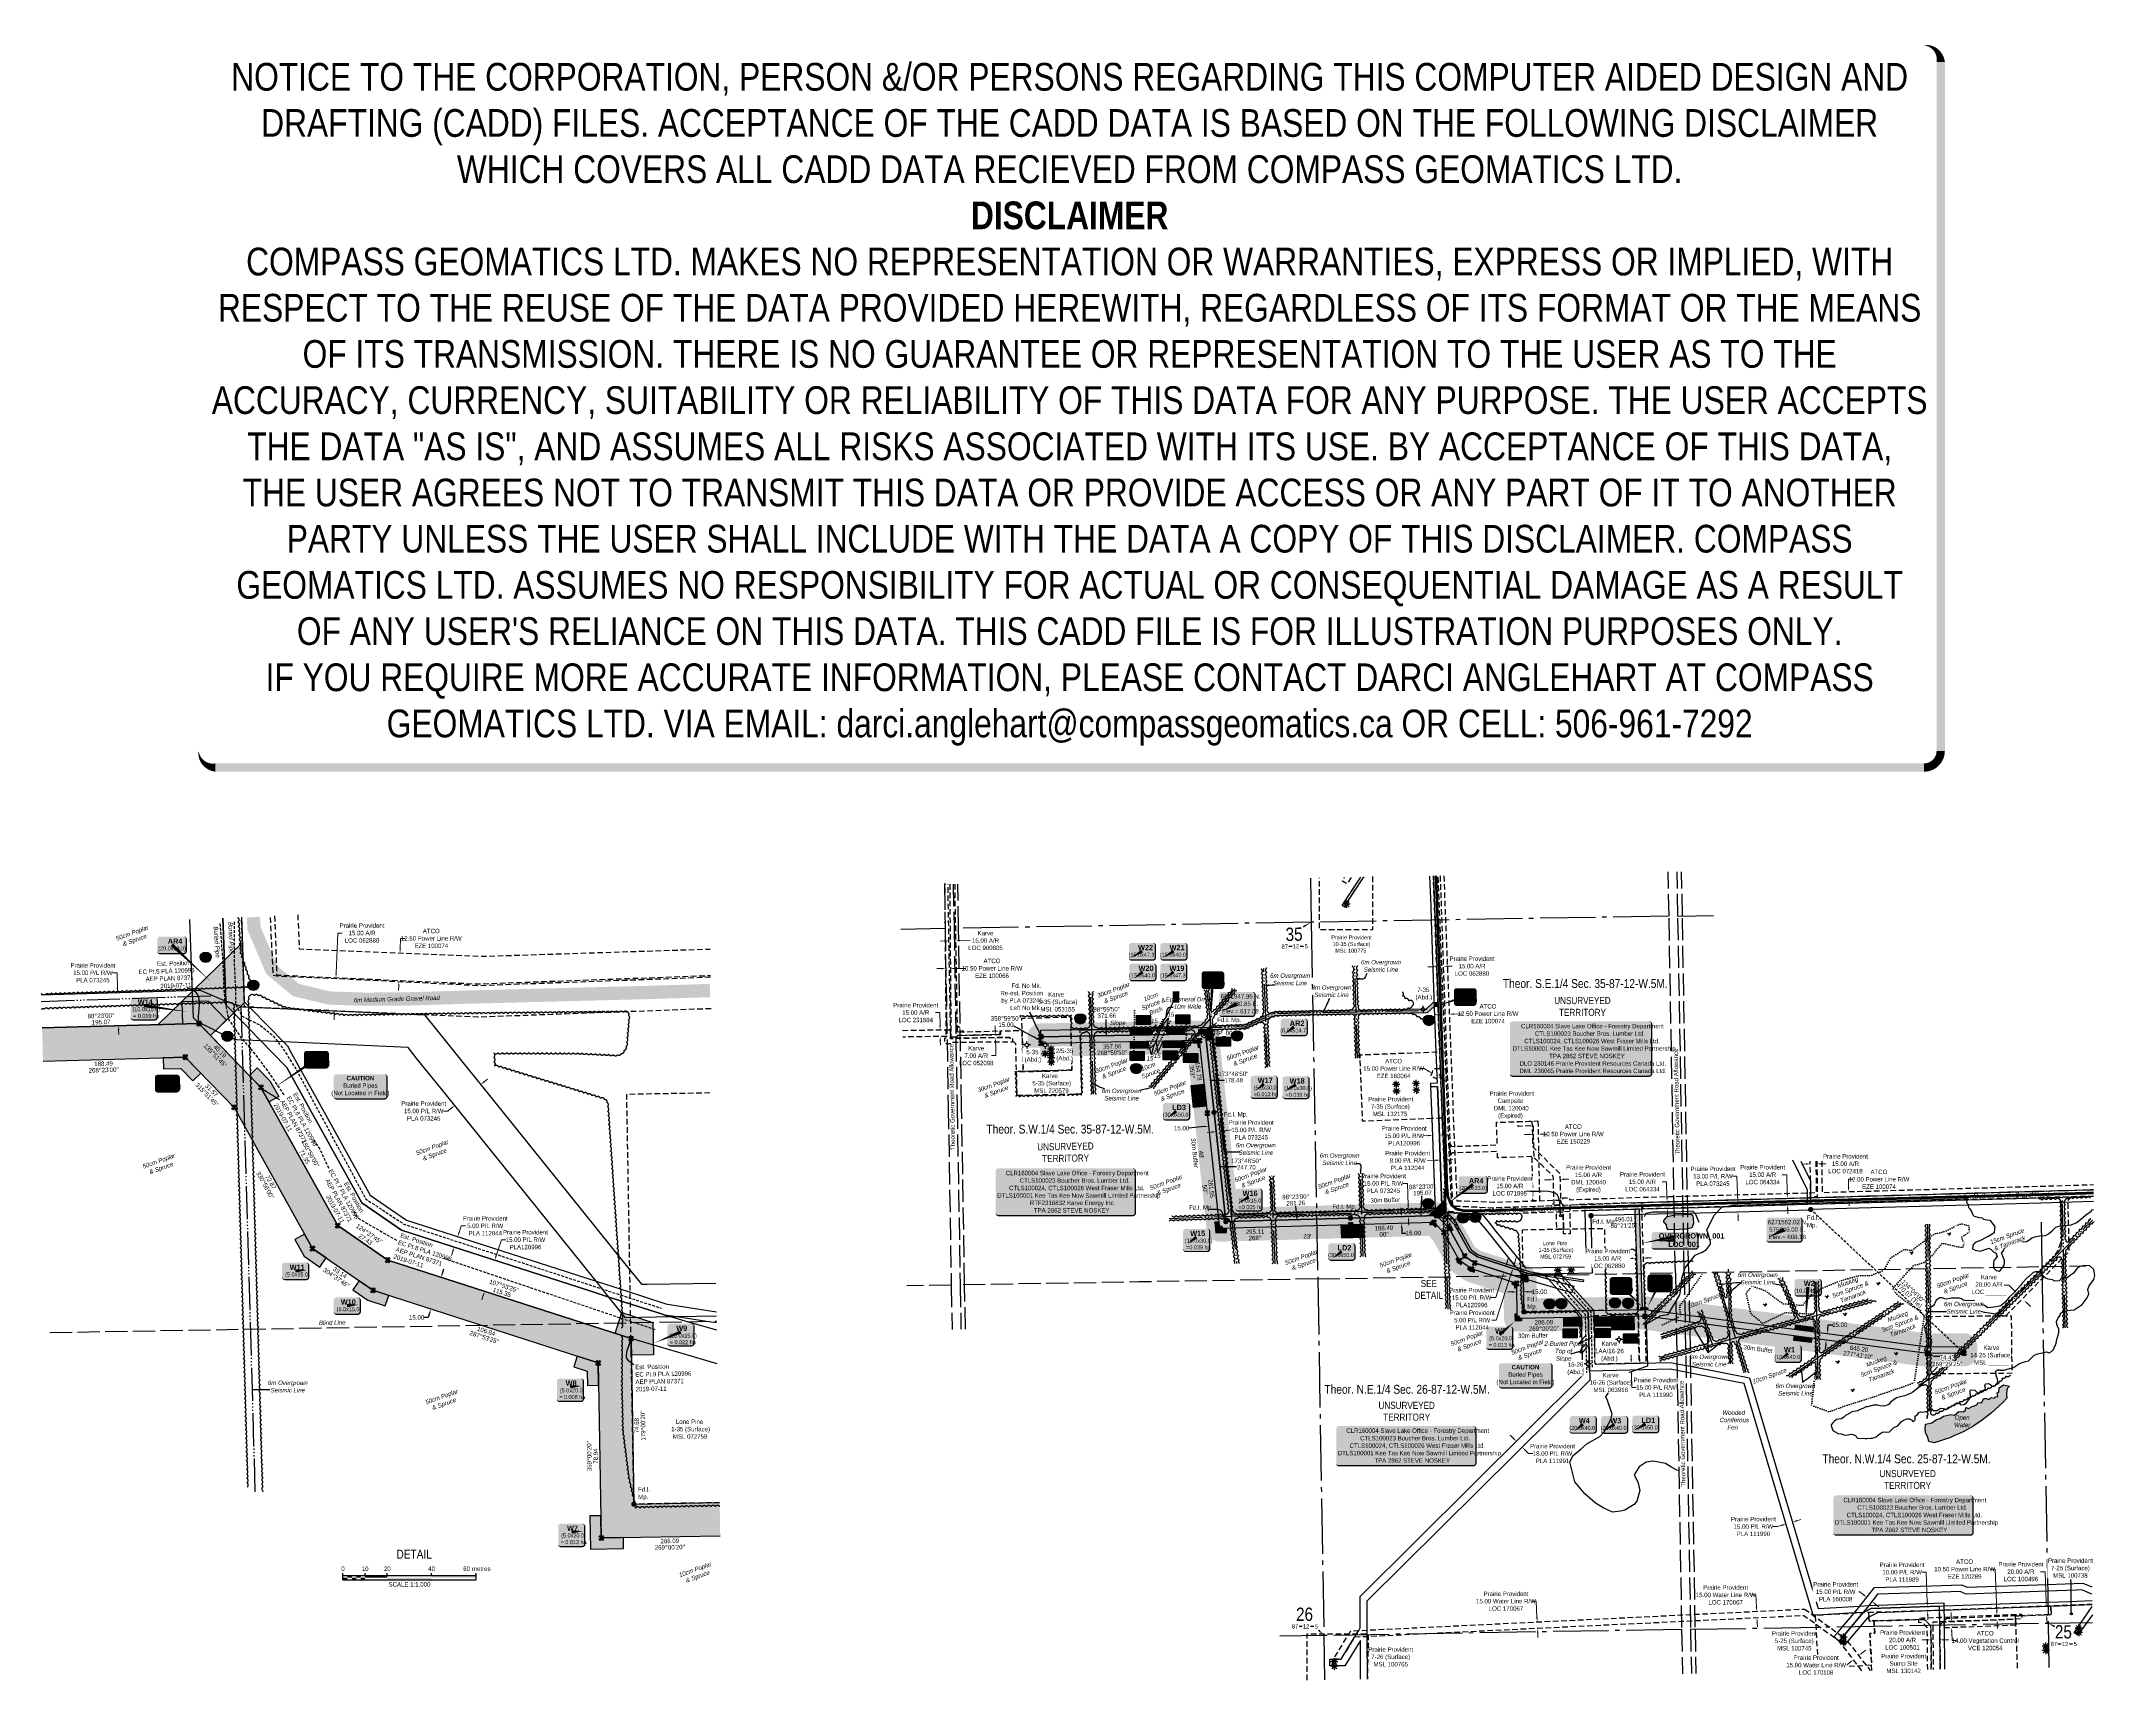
# Model space of a CAD drawing. Extents: x 571054 to 575687, y 6270459 to 6274187.
import ezdxf
from ezdxf.enums import TextEntityAlignment as Align

# ---------------------------------------------------------------- set-up
doc = ezdxf.new("R2010")
doc.units = 0
doc.header["$LTSCALE"] = 5
doc.header["$PDMODE"] = 34
doc.header["$PDSIZE"] = 0.03
for name, pattern in [('0', [1, 1, 0]), ('foc-ACCESSROAD', [3.75, 2.5, -1.25]), ('foc-FLOWLINE', [3.75, 2.5, -1.25]), ('foc-QUARTERLINE', [33, 25, -3, 2, -3]), ('foc-SEISMIC', [20.5, 15, -1, 0.5, -1, 0.5, -1, 0.5, -1]), ('foc-TIELINE', [1.875, 1.25, -0.625]), ('foc-TOPO', [1, 0.2, -0.8]), ('foc-TOPO-ephemeral', [6.25, 3.125, -0.625, 0.625, -0.625, 0.625, -0.625]), ('foc-UNSURVEYED', [12.5, 10, -2.5]), ('UG_PIPE', [1.875, 1.25, -0.625])]:
    doc.linetypes.add(name, pattern=pattern)
doc.layers.get('Defpoints').update_dxf_attribs({"color": 9})
for name, color, linetype in [('10', 1, 'Continuous'), ('35', 37, 'Continuous'), ('9', 3, 'Continuous'), ('AS-PIPE-UG', 44, 'UG_PIPE'), ('AS-PIPE-UG-T', 44, 'Continuous'), ('AS-ROADS', 254, 'Continuous'), ('AS-SEISMIC', 224, 'foc-SEISMIC'), ('AS-SEISMIC2', 224, 'foc-SEISMIC'), ('AS-UNDERLAY-H', 141, 'Continuous'), ('C-AR', 13, 'foc-ACCESSROAD'), ('C-SYMBOL', 7, 'Continuous'), ('C-WS', 13, 'foc-ACCESSROAD'), ('C-WS-S', 13, 'Continuous'), ('DETAIL-T', 7, 'Continuous'), ('F-AR', 190, 'foc-ACCESSROAD'), ('F-EZE', 190, 'foc-FLOWLINE'), ('F-RW', 190, 'Continuous'), ('F-VCE', 190, 'foc-FLOWLINE'), ('F-WS', 190, 'foc-ACCESSROAD'), ('F-WS-S', 190, 'Continuous'), ('L-BD', 7, 'Continuous'), ('L-MON', 1, 'Continuous'), ('L-QSEC', 8, 'foc-QUARTERLINE'), ('L-ROAD-T', 7, 'Continuous'), ('L-SECLBL', 7, 'Continuous'), ('L-SECQ', 8, 'foc-QUARTERLINE'), ('L-TIE', 7, 'foc-TIELINE'), ('L-UNS-T', 3, 'Continuous'), ('L-USEC', 7, 'foc-UNSURVEYED'), ('P-BUFFER-H 30m', 51, 'Continuous'), ('P-CROSSINGS', 250, 'Continuous'), ('P-FNC BUFFER-T', 40, 'Continuous'), ('P-PROPOSED', 10, 'Continuous'), ('P-PROPOSED-H', 21, 'Continuous'), ('P-TEMP-BLOCKS', 250, 'Continuous'), ('P-TEMP-H', 41, 'Continuous'), ('P-TEMP_ACCESS ROAD', 46, 'Continuous'), ('P-TEMP_WORKSPACE', 46, 'Continuous'), ('P-TXT', 4, 'Continuous'), ('P-WORKAREA', 113, 'Continuous'), ('P-WORKAREA-H', 111, 'Continuous'), ('T-BUSH', 110, '0'), ('T-BUSH-T', 110, 'Continuous'), ('T-DRAW', 143, 'foc-TOPO-ephemeral'), ('T-GENERAL', 48, 'foc-TOPO'), ('T-SLOPE', 48, 'Continuous'), ('T-VEGETATION-CHANGE', 104, 'foc-TOPO'), ('T-WATER', 160, 'Continuous'), ('T-WATER-H', 133, 'Continuous'), ('T-WATER-T', 170, 'Continuous'), ('WETLAND', 143, 'Continuous'), ('WETLAND-T', 146, 'Continuous')]:
    doc.layers.add(name, color=color, linetype=linetype)
for name, color, linetype, lineweight in [('C-AR-T', 13, 'Continuous', 9), ('C-WS-T', 13, 'Continuous', 9), ('F-AR-T', 190, 'Continuous', 9), ('F-EZE-T', 190, 'Continuous', 9), ('F-FLOWLINE-T', 190, 'Continuous', 9), ('F-RW-T', 190, 'Continuous', 9), ('F-VCE-T', 190, 'Continuous', 9), ('F-WS-T', 190, 'Continuous', 9), ('T-TEXT', 48, 'Continuous', 18), ('T-TIE-T', 201, 'Continuous', 18)]:
    doc.layers.add(name, color=color, linetype=linetype, lineweight=lineweight)
doc.layers.add('DISCLAIMER', color=7, linetype='Continuous', plot=False)
doc.styles.add('175L', font='ARIALN.TTF', dxfattribs={"height": 20})
doc.styles.add('80', font='ARIALN.TTF', dxfattribs={"height": 10})
doc.styles.add('80CG', font='ARIALN.TTF', dxfattribs={"height": 10})
doc.styles.add('80L', font='ARIALN.TTF', dxfattribs={"height": 10})
doc.styles.add('80LS', font='ARIALNI.TTF', dxfattribs={"height": 10})
doc.styles.add('BOLD', font='ARIALNB.TTF')
doc.styles.add('Crossing', font='ARIALN.TTF', dxfattribs={"height": 10})
doc.styles.add('foc-LtypeFont', font='ARIALN.TTF', dxfattribs={"height": 7.35})
doc.styles.add('SIMPLEX', font='ARIALN.TTF')
doc.styles.add('TXT', font='ARIALN.TTF', dxfattribs={"height": 0.2})
doc.linetypes.add('foc-TOPO-flowdirection-NOLINE', pattern='A,0,[">",foc-LtypeFont,S=0.3,R=0,X=0,Y=-0.945],-20,[">",foc-LtypeFont,S=0.3,R=0,X=0,Y=-0.945],0', length=20)
doc.dimstyles.new('Compass 5 000', dxfattribs={"dimscale": 5, "dimtxt": 9, "dimasz": 2, "dimexe": 0.2, "dimexo": 0.0625, "dimgap": 0.5, "dimtad": 0, "dimtih": 1, "dimtoh": 1, "dimzin": 0, "dimdsep": 46, "dimtxsty": '80CG', "dimcen": 0.1, "dimse1": 1, "dimse2": 1, "dimclrd": 256, "dimclrt": 256, "dimaunit": 1, "dimadec": 4, "dimazin": 0, "dimtfac": 0.06, "dimtofl": 0, "dimtmove": 0, "dimatfit": 1, "dimfxl": 0.2, "dimtolj": 1, "dimtzin": 0, "dimlwd": -1, "dimarcsym": 0})

# ---------------------------------------------------------------- blocks, each defined once
blk = doc.blocks.new('TEMP')
h = blk.add_hatch(color=255)
h.dxf.hatch_style = 1
h.paths.add_polyline_path([(0, 0.25), (-0.67, 1.15), (-0.67, 0.67), (-1.15, 0.67), (-0.25, 0), (-1.15, -0.67), (-0.67, -0.67), (-0.67, -1.15), (0, -0.25), (0.67, -1.15), (0.67, -0.67), (1.15, -0.67), (0.25, 0), (1.15, 0.67), (0.67, 0.67), (0.67, 1.15)])
h.paths.add_polyline_path([(0.57, 0.85), (0.57, 0.57), (0.85, 0.57), (0.08, 0), (0.85, -0.57), (0.57, -0.57), (0.57, -0.85), (0, -0.08), (-0.57, -0.85), (-0.57, -0.57), (-0.85, -0.57), (-0.08, 0), (-0.85, 0.57), (-0.57, 0.57), (-0.57, 0.85), (0, 0.08)], flags=16)
h = blk.add_hatch(color=1)
h.dxf.hatch_style = 1
h.paths.add_polyline_path([(0, 0.08), (-0.57, 0.85), (-0.57, 0.57), (-0.85, 0.57), (-0.08, 0), (-0.85, -0.57), (-0.57, -0.57), (-0.57, -0.85), (0, -0.08), (0.57, -0.85), (0.57, -0.57), (0.85, -0.57), (0.08, 0), (0.85, 0.57), (0.57, 0.57), (0.57, 0.85)])
at = {"color": 1}
for p, q in [((-0.08, 0), (0.08, 0)), ((0, 0.08), (0, -0.08))]:
    blk.add_line(p, q, dxfattribs=at)
at = {"color": 255, "flags": 128}
blk.add_lwpolyline([(-0.25, 0), (-1.15, 0.67), (-0.67, 0.67), (-0.67, 1.15), (0, 0.25), (0.67, 1.15), (0.67, 0.67), (1.15, 0.67), (0.25, 0), (1.15, -0.67), (0.67, -0.67), (0.67, -1.15), (0, -0.25), (-0.67, -1.15), (-0.67, -0.67), (-1.15, -0.67)], close=True, dxfattribs=at)
at = {"color": 1, "flags": 128}
blk.add_lwpolyline([(-0.08, 0), (-0.85, 0.57), (-0.57, 0.57), (-0.57, 0.85), (0, 0.08), (0.57, 0.85), (0.57, 0.57), (0.85, 0.57), (0.08, 0), (0.85, -0.57), (0.57, -0.57), (0.57, -0.85), (0, -0.08), (-0.57, -0.85), (-0.57, -0.57), (-0.85, -0.57)], close=True, dxfattribs=at)
blk = doc.blocks.new('fdia')
at = {"color": 255, "const_width": 1}
blk.add_lwpolyline([(-0.5, 0, 1), (0.5, 0, 1)], format="xyb", close=True, dxfattribs=at)
blk = doc.blocks.new('Fdiaa')
blk.add_blockref('fdia', (0, 0))
blk = doc.blocks.new('fdib')
at = {"color": 1, "const_width": 1.6}
blk.add_lwpolyline([(-0.4, 0, 1), (0.4, 0, 1)], format="xyb", close=True, dxfattribs=at)
at = {"color": 1}
blk.add_circle((0, 0), 0.8, dxfattribs=at)
blk = doc.blocks.new('Fdibb')
blk.add_blockref('fdib', (0, 0))
blk = doc.blocks.new('fdicc')
for name in ['Fdibb', 'Fdiaa']:
    blk.add_blockref(name, (0, 0))
blk = doc.blocks.new('FDI')
blk.add_blockref('fdicc', (0, 0))
blk = doc.blocks.new('GAS')
h = blk.add_hatch(color=255)
h.dxf.hatch_style = 1
edge = h.paths.add_edge_path()
edge.add_arc((0, 0), 0.9, 0, 360)
for p, q in [((-0.81, 0), (-1.62, 0)), ((-0.57, 0.57), (-1.14, 1.14)), ((0, 0.81), (0, 1.62)), ((0.57, 0.57), (1.14, 1.14)), ((1.62, 0), (0.81, 0)), ((-0.57, -0.57), (-1.14, -1.14)), ((0, -0.81), (0, -1.62)), ((1.14, -1.14), (0.57, -0.57))]:
    blk.add_line(p, q)
blk.add_circle((0, 0), 0.8)
blk = doc.blocks.new('*U399')
h = blk.add_hatch(color=255)
edge = h.paths.add_edge_path()
edge.add_line((-151.5, -45.5), (151.5, -45.5))
edge.add_arc((151.5, -39.5), 6, 270, 360)
edge.add_line((157.5, -39.5), (157.5, 38))
edge.add_arc((151.5, 38), 6, 0, 90)
edge.add_line((151.5, 44), (-151.5, 44))
edge.add_arc((-151.5, 38), 6, 90, 180)
edge.add_line((-157.5, 38), (-157.5, -39.5))
edge.add_arc((-151.5, -39.5), 6, 180, 270)
at = {"color": 44, "flags": 128}
blk.add_lwpolyline([(-151.5, -45.5, 3, 3, 0), (151.5, -45.5, 3, 3, 0.414214), (157.5, -39.5, 3, 3, 0), (157.5, 38, 3, 0, 0.414214), (151.5, 44, 0, 0, 0), (-151.5, 44, 0, 0, 0.414214), (-157.5, 38, 0, 0, 0), (-157.5, -39.5, 0, 3, 0.414214)], format="xyseb", close=True, dxfattribs=at)
at = {"color": 44, "style": '80'}
blk.add_attdef('ENTER_TEXT_001', (-36, -5), '', height=10, dxfattribs=at)
blk = doc.blocks.new('*D401')
at = {"layer": 'Defpoints', "color": 0, "transparency": 16777216}
for p in [(575394, 6270634.1), (575394.4, 6270623.6), (575466.5, 6270626.3)]:
    blk.add_point(p, dxfattribs=at)
at = {"layer": 'F-EZE-T', "transparency": 16777216}
for p, q in [((575462.2, 6270740.6), (575452.2, 6270740.6)), ((575465.7, 6270646.8), (575462.2, 6270740.6)), ((575466.9, 6270616.3), (575467.2, 6270606.3))]:
    blk.add_line(p, q, dxfattribs=at)
for points in [[(575467.4, 6270646.8), (575464.1, 6270646.7), (575466.1, 6270636.8)], [(575468.5, 6270616.4), (575465.2, 6270616.2), (575466.5, 6270626.3)]]:
    blk.add_solid(points, dxfattribs=at)
at = {"layer": 'F-EZE-T', "transparency": 16777216, "insert": (575393.1, 6270740.6), "char_height": 10, "attachment_point": 5, "style": '80CG'}
blk.add_mtext('\\A1;ATCO\\P10.50 Power Line R/W\\PEZE 120289', dxfattribs=at)
blk = doc.blocks.new('*D402')
at = {"layer": 'Defpoints', "color": 0, "transparency": 16777216}
for p in [(575235.6, 6270653.6), (575235.9, 6270643.5), (575309.3, 6270656.2)]:
    blk.add_point(p, dxfattribs=at)
at = {"layer": 'F-RW-T', "transparency": 16777216}
for p, q in [((575306.5, 6270733.6), (575296.5, 6270733.6)), ((575308.9, 6270666.2), (575306.5, 6270733.6)), ((575310, 6270636.1), (575310.3, 6270626.1))]:
    blk.add_line(p, q, dxfattribs=at)
for points in [[(575310.6, 6270666.3), (575307.2, 6270666.1), (575309.3, 6270656.2)], [(575311.6, 6270636.2), (575308.3, 6270636.1), (575309.6, 6270646.1)]]:
    blk.add_solid(points, dxfattribs=at)
at = {"layer": 'F-RW-T', "transparency": 16777216, "insert": (575252.1, 6270733.6), "char_height": 10, "attachment_point": 5, "style": '80CG'}
blk.add_mtext('\\A1;Prairie Provident\\P10.00 P/L R/W\\PPLA 111989', dxfattribs=at)
blk = doc.blocks.new('*D403')
at = {"layer": 'Defpoints', "color": 0, "transparency": 16777216}
for p in [(575534.8, 6270655.9), (575535.6, 6270635.9), (575577.4, 6270657.5)]:
    blk.add_point(p, dxfattribs=at)
at = {"layer": 'F-FLOWLINE-T', "transparency": 16777216}
for p, q in [((575574.5, 6270734.8), (575564.5, 6270734.8)), ((575577.1, 6270667.5), (575574.5, 6270734.8)), ((575578.6, 6270627.6), (575579, 6270617.6))]:
    blk.add_line(p, q, dxfattribs=at)
for points in [[(575578.7, 6270667.6), (575575.4, 6270667.5), (575577.4, 6270657.5)], [(575580.3, 6270627.6), (575576.9, 6270627.5), (575578.2, 6270637.6)]]:
    blk.add_solid(points, dxfattribs=at)
at = {"layer": 'F-FLOWLINE-T', "transparency": 16777216, "insert": (575520.1, 6270734.8), "char_height": 10, "attachment_point": 5, "style": '80CG'}
blk.add_mtext('\\A1;Prairie Provident\\P20.00 A/R\\PLOC 100496', dxfattribs=at)
blk = doc.blocks.new('*D404')
at = {"layer": 'Defpoints', "color": 0, "transparency": 16777216}
for p in [(575317.4, 6270580.9), (575317.5, 6270572.2), (575337.5, 6270572.4)]:
    blk.add_point(p, dxfattribs=at)
at = {"layer": 'F-AR-T', "transparency": 16777216}
for p, q in [((575307.4, 6270580.8), (575297.4, 6270580.7)), ((575347.4, 6270581.2), (575357.4, 6270581.3))]:
    blk.add_line(p, q, dxfattribs=at)
for points in [[(575307.4, 6270582.4), (575307.4, 6270579.1), (575317.4, 6270580.9)], [(575347.4, 6270582.8), (575347.4, 6270579.5), (575337.4, 6270581.1)]]:
    blk.add_solid(points, dxfattribs=at)
at = {"layer": 'F-AR-T', "transparency": 16777216, "insert": (575253, 6270580.7), "char_height": 10, "attachment_point": 5, "style": '80CG'}
blk.add_mtext('\\A1;Prairie Provident\\P20.00 A/R\\PLOC 100501', dxfattribs=at)
blk = doc.blocks.new('*D405')
at = {"layer": 'Defpoints', "color": 0, "transparency": 16777216}
for p in [(574847.7, 6270641.6), (574848.4, 6270626.7), (574924.1, 6270645.3)]:
    blk.add_point(p, dxfattribs=at)
at = {"layer": 'F-RW-T', "transparency": 16777216}
for p, q in [((574922.3, 6270682.3), (574912.3, 6270682.3)), ((574923.6, 6270655.3), (574922.3, 6270682.3)), ((574925.3, 6270620.4), (574925.8, 6270610.4))]:
    blk.add_line(p, q, dxfattribs=at)
for points in [[(574925.3, 6270655.4), (574921.9, 6270655.2), (574924.1, 6270645.3)], [(574926.9, 6270620.5), (574923.6, 6270620.3), (574924.8, 6270630.4)]]:
    blk.add_solid(points, dxfattribs=at)
at = {"layer": 'F-RW-T', "transparency": 16777216, "insert": (574854.1, 6270682.3), "char_height": 10, "attachment_point": 5, "style": '80CG'}
blk.add_mtext('\\A1;Prairie Provident\\P15.00 Water Line R/W\\PLOC 170067', dxfattribs=at)
blk = doc.blocks.new('*D406')
at = {"layer": 'Defpoints', "color": 0, "transparency": 16777216}
for p in [(574987.4, 6270852.5), (575001.7, 6270856.7), (574990.4, 6270842.4)]:
    blk.add_point(p, dxfattribs=at)
at = {"layer": 'F-RW-T', "transparency": 16777216}
for p, q in [((575014.3, 6270849.5), (575023.9, 6270852.4)), ((574971.2, 6270836.7), (574961.2, 6270836.7)), ((574980.8, 6270839.5), (574971.2, 6270836.7))]:
    blk.add_line(p, q, dxfattribs=at)
for points in [[(575013.9, 6270851.1), (575014.8, 6270847.9), (575004.7, 6270846.7)], [(574980.3, 6270841.1), (574981.2, 6270837.9), (574990.4, 6270842.4)]]:
    blk.add_solid(points, dxfattribs=at)
at = {"layer": 'F-RW-T', "transparency": 16777216, "insert": (574916.8, 6270836.7), "char_height": 10, "attachment_point": 5, "style": '80CG'}
blk.add_mtext('\\A1;Prairie Provident\\P15.00 P/L R/W\\PPLA 111990', dxfattribs=at)
blk = doc.blocks.new('*D407')
at = {"layer": 'Defpoints', "color": 0, "transparency": 16777216}
for p in [(575172, 6270676.6), (575172.3, 6270677.1), (575183.8, 6270667.2)]:
    blk.add_point(p, dxfattribs=at)
at = {"layer": 'F-RW-T', "transparency": 16777216}
for p, q in [((575156.7, 6270689.5), (575146.7, 6270689.5)), ((575164.5, 6270683.3), (575156.7, 6270689.5)), ((575192, 6270661.5), (575199.8, 6270655.2))]:
    blk.add_line(p, q, dxfattribs=at)
for points in [[(575165.6, 6270684.6), (575163.5, 6270682), (575172.3, 6270677.1)], [(575193, 6270662.8), (575191, 6270660.1), (575184.2, 6270667.7)]]:
    blk.add_solid(points, dxfattribs=at)
at = {"layer": 'F-RW-T', "transparency": 16777216, "insert": (575102.3, 6270689.5), "char_height": 10, "attachment_point": 5, "style": '80CG', "bg_fill": 3, "box_fill_scale": 1.1, "bg_fill_color": 256, "bg_fill_true_color": 13158600, "bg_fill_transparency": 0}
blk.add_mtext('\\A1;Prairie Provident\\P15.00 P/L R/W\\PPLA 160008', dxfattribs=at)
blk = doc.blocks.new('*D408')
at = {"layer": 'Defpoints', "color": 0, "transparency": 16777216}
for p in [(575401.7, 6270623.9), (575363.8, 6270608.6), (575402.2, 6270610)]:
    blk.add_point(p, dxfattribs=at)
at = {"layer": 'F-RW-T', "transparency": 16777216}
for p, q in [((575362.9, 6270632.4), (575362.5, 6270642.4)), ((575364.1, 6270598.6), (575364.8, 6270579.2)), ((575364.8, 6270579.2), (575374.8, 6270579.2))]:
    blk.add_line(p, q, dxfattribs=at)
for points in [[(575364.5, 6270632.5), (575361.2, 6270632.4), (575363.2, 6270622.4)], [(575365.8, 6270598.6), (575362.5, 6270598.5), (575363.8, 6270608.6)]]:
    blk.add_solid(points, dxfattribs=at)
at = {"layer": 'F-RW-T', "transparency": 16777216, "insert": (575439.7, 6270579.2), "char_height": 10, "attachment_point": 5, "style": '80CG'}
blk.add_mtext('\\A1;ATCO\\P14.00 Vegetation Control\\PVCE 120054', dxfattribs=at)
blk = doc.blocks.new('*D409')
at = {"layer": 'Defpoints', "color": 0, "transparency": 16777216}
for p in [(575142.4, 6270536.3), (575164.9, 6270507.3), (575176.8, 6270516.5)]:
    blk.add_point(p, dxfattribs=at)
at = {"layer": 'F-RW-T', "transparency": 16777216}
for p, q in [((575126.6, 6270524.1), (575116.6, 6270524.1)), ((575134.5, 6270530.2), (575126.6, 6270524.1)), ((575162.1, 6270551.7), (575170, 6270557.8))]:
    blk.add_line(p, q, dxfattribs=at)
for points in [[(575133.5, 6270531.5), (575135.5, 6270528.9), (575142.4, 6270536.3)], [(575161.1, 6270553), (575163.1, 6270550.4), (575154.2, 6270545.5)]]:
    blk.add_solid(points, dxfattribs=at)
at = {"layer": 'F-RW-T', "transparency": 16777216, "insert": (575058.4, 6270524.1), "char_height": 10, "attachment_point": 5, "style": '80CG', "bg_fill": 3, "box_fill_scale": 1.1, "bg_fill_color": 256, "bg_fill_true_color": 13158600, "bg_fill_transparency": 0}
blk.add_mtext('\\A1;Prairie Provident\\P15.00 Water Line R/W\\PLOC 170108', dxfattribs=at)
blk = doc.blocks.new('*D410')
at = {"layer": 'Defpoints', "color": 0, "transparency": 16777216}
for p in [(574656, 6271280.1), (574671, 6271280.5)]:
    blk.add_point(p, dxfattribs=at)
at = {"layer": 'F-AR-T', "transparency": 16777216}
for p, q in [((574642.2, 6271441.5), (574632.2, 6271441.3)), ((574677.2, 6271442.4), (574687.2, 6271442.6))]:
    blk.add_line(p, q, dxfattribs=at)
for points in [[(574642.2, 6271443.2), (574642.3, 6271439.9), (574652.2, 6271441.8)], [(574677.2, 6271444), (574677.3, 6271440.7), (574667.2, 6271442.1)]]:
    blk.add_solid(points, dxfattribs=at)
at = {"layer": 'F-AR-T', "transparency": 16777216, "insert": (574587.9, 6271441.3), "char_height": 10, "attachment_point": 5, "style": '80CG', "bg_fill": 3, "box_fill_scale": 1.1, "bg_fill_color": 256, "bg_fill_true_color": 13158600, "bg_fill_transparency": 0}
blk.add_mtext('\\A1;Prairie Provident\\P15.00 A/R\\PLOC 062880', dxfattribs=at)
at = {"layer": 'Defpoints', "color": 0, "transparency": 16777216}
blk.add_point((574652.2, 6271441.8), dxfattribs=at)
blk = doc.blocks.new('L-SECLBL')
at = {"layer": '9', "color": 7}
for p, q in [((-5.1, -27.8), (-12.3, -27.8)), ((20.7, -27.8), (13.5, -27.8))]:
    blk.add_line(p, q, dxfattribs=at)
at = {"layer": '10', "color": 2, "style": 'SIMPLEX'}
blk.add_attdef('SEC', text='', height=30, dxfattribs=at).set_placement((0, 0), align=Align.MIDDLE)
at = {"layer": '10', "color": 5, "style": '80L'}
blk.add_attdef('TWP', text='', height=9.5, dxfattribs=at).set_placement((-14.4, -27.4), align=Align.MIDDLE_RIGHT)
blk.add_attdef('RGE', text='', height=9.5, dxfattribs=at).set_placement((3.6, -27.4), align=Align.MIDDLE_CENTER)
blk.add_attdef('MER', text='', height=9.5, dxfattribs=at).set_placement((23.2, -27.4), align=Align.MIDDLE_LEFT)
blk = doc.blocks.new('*D411')
at = {"layer": 'C-AR-T', "transparency": 16777216}
for p, q in [((575492.6, 6271381.2), (575482.6, 6271381.2)), ((575505.9, 6271368.2), (575492.6, 6271381.2)), ((575534.4, 6271340.1), (575541.6, 6271333.1))]:
    blk.add_line(p, q, dxfattribs=at)
for points in [[(575507.1, 6271369.4), (575504.8, 6271367), (575513.1, 6271361.2)], [(575535.6, 6271341.3), (575533.3, 6271338.9), (575527.3, 6271347.1)]]:
    blk.add_solid(points, dxfattribs=at)
at = {"layer": 'Defpoints', "color": 0, "transparency": 16777216}
for p in [(575513.1, 6271361.2), (575501.8, 6271349.8), (575516.1, 6271335.7)]:
    blk.add_point(p, dxfattribs=at)
at = {"layer": 'C-AR-T', "transparency": 16777216, "insert": (575448, 6271381.2), "char_height": 10, "attachment_point": 5, "style": '80CG'}
blk.add_mtext('\\A1;Karve\\P20.00 A/R\\PLOC ______', dxfattribs=at)
blk = doc.blocks.new('*D412')
at = {"layer": 'C-AR-T', "transparency": 16777216}
for p, q in [((573092.2, 6272157.4), (573082.2, 6272157.2)), ((573127.2, 6272158), (573150.3, 6272158.4))]:
    blk.add_line(p, q, dxfattribs=at)
for points in [[(573092.2, 6272159), (573092.2, 6272155.7), (573102.2, 6272157.5)], [(573127.2, 6272159.7), (573127.3, 6272156.3), (573117.2, 6272157.8)]]:
    blk.add_solid(points, dxfattribs=at)
at = {"layer": 'Defpoints', "color": 0, "transparency": 16777216}
for p in [(573117.2, 6272157.8), (573102.9, 6272120.3), (573117.9, 6272120.6)]:
    blk.add_point(p, dxfattribs=at)
at = {"layer": 'C-AR-T', "transparency": 16777216, "insert": (573184.7, 6272158.4), "char_height": 10, "attachment_point": 5, "style": '80CG'}
blk.add_mtext('\\A1;Karve\\P15.00 A/R \\PLOC 900805', dxfattribs=at)
blk = doc.blocks.new('*D413')
at = {"layer": 'Defpoints', "color": 0, "transparency": 16777216}
for p in [(573059.5, 6271956.7), (573059.7, 6271941.7), (573082.5, 6271942)]:
    blk.add_point(p, dxfattribs=at)
at = {"layer": 'F-VCE-T', "transparency": 16777216}
for p, q in [((573081.8, 6271995.8), (573071.8, 6271995.8)), ((573082.2, 6271967), (573081.8, 6271995.8)), ((573082.6, 6271932), (573082.8, 6271922))]:
    blk.add_line(p, q, dxfattribs=at)
for points in [[(573083.8, 6271967), (573080.5, 6271967), (573082.3, 6271957)], [(573084.3, 6271932), (573081, 6271932), (573082.5, 6271942)]]:
    blk.add_solid(points, dxfattribs=at)
at = {"layer": 'F-VCE-T', "transparency": 16777216, "insert": (573027.4, 6271995.8), "char_height": 10, "attachment_point": 5, "style": '80CG'}
blk.add_mtext('\\A1;Prairie Provident\\P15.00 A/R\\PLOC 231684', dxfattribs=at)
blk = doc.blocks.new('*D414')
at = {"layer": 'Defpoints', "color": 0, "transparency": 16777216}
for p in [(573094.9, 6272095.2), (573095.2, 6272062.2), (573105.7, 6272062.3)]:
    blk.add_point(p, dxfattribs=at)
at = {"layer": 'F-EZE-T', "transparency": 16777216}
for p, q in [((573084.9, 6272095.1), (573074.9, 6272095)), ((573115.4, 6272095.4), (573140.1, 6272095.6))]:
    blk.add_line(p, q, dxfattribs=at)
for points in [[(573084.9, 6272096.8), (573084.9, 6272093.4), (573094.9, 6272095.2)], [(573115.4, 6272097), (573115.4, 6272093.7), (573105.4, 6272095.3)]]:
    blk.add_solid(points, dxfattribs=at)
at = {"layer": 'F-EZE-T', "transparency": 16777216, "insert": (573199.3, 6272095.6), "char_height": 10, "attachment_point": 5, "style": '80CG'}
blk.add_mtext('\\A1;ATCO\\P10.50 Power Line R/W \\PEZE 100066', dxfattribs=at)
blk = doc.blocks.new('GABD')
for p, q in [((-0.81, 0), (-1.62, 0)), ((0, 0.81), (0, 1.62)), ((1.62, 0), (0.81, 0)), ((0, -0.81), (0, -1.62))]:
    blk.add_line(p, q)
blk.add_circle((0, 0), 0.8)
blk = doc.blocks.new('*D415')
at = {"layer": 'Defpoints', "color": 0, "transparency": 16777216}
for p in [(574421.1, 6271707.2), (574431.3, 6271721.5), (574431.6, 6271707.4)]:
    blk.add_point(p, dxfattribs=at)
at = {"layer": 'F-EZE-T', "transparency": 16777216}
for p, q in [((574410.8, 6271721.1), (574400.8, 6271720.9)), ((574441.3, 6271721.7), (574451.3, 6271721.9))]:
    blk.add_line(p, q, dxfattribs=at)
for points in [[(574410.8, 6271722.7), (574410.9, 6271719.4), (574420.8, 6271721.3)], [(574441.3, 6271723.4), (574441.4, 6271720.1), (574431.3, 6271721.5)]]:
    blk.add_solid(points, dxfattribs=at)
at = {"layer": 'F-EZE-T', "transparency": 16777216, "insert": (574510.5, 6271721.9), "char_height": 10, "attachment_point": 5, "style": '80CG'}
blk.add_mtext('\\A1;ATCO\\P10.50 Power Line R/W\\PEZE 150229', dxfattribs=at)
blk = doc.blocks.new('*D416')
at = {"layer": 'Defpoints', "color": 0, "transparency": 16777216}
for p in [(574230.7, 6271992.1), (574221, 6271921.1), (574233.5, 6271921.6)]:
    blk.add_point(p, dxfattribs=at)
at = {"layer": 'F-EZE-T', "transparency": 16777216}
for p, q in [((574208.3, 6271991.3), (574198.3, 6271990.9)), ((574240.7, 6271992.5), (574259, 6271993.3))]:
    blk.add_line(p, q, dxfattribs=at)
for points in [[(574208.2, 6271992.9), (574208.3, 6271989.6), (574218.3, 6271991.6)], [(574240.7, 6271994.2), (574240.8, 6271990.9), (574230.7, 6271992.1)]]:
    blk.add_solid(points, dxfattribs=at)
at = {"layer": 'F-EZE-T', "transparency": 16777216, "insert": (574318.1, 6271993.3), "char_height": 10, "attachment_point": 5, "style": '80CG'}
blk.add_mtext('\\A1;ATCO\\P12.50 Power Line R/W\\PEZE 100074', dxfattribs=at)
blk = doc.blocks.new('*D417')
at = {"layer": 'Defpoints', "color": 0, "transparency": 16777216}
for p in [(574466.1, 6271600.2), (574480.5, 6271619.4), (574481.1, 6271600.7)]:
    blk.add_point(p, dxfattribs=at)
at = {"layer": 'F-AR-T', "transparency": 16777216}
for p, q in [((574455.5, 6271618.6), (574445.5, 6271618.3)), ((574490.5, 6271619.8), (574500.5, 6271620.1))]:
    blk.add_line(p, q, dxfattribs=at)
for points in [[(574455.4, 6271620.3), (574455.5, 6271617), (574465.5, 6271618.9)], [(574490.4, 6271621.4), (574490.5, 6271618.1), (574480.5, 6271619.4)]]:
    blk.add_solid(points, dxfattribs=at)
at = {"layer": 'F-AR-T', "transparency": 16777216, "insert": (574544.8, 6271620.1), "char_height": 10, "attachment_point": 5, "style": '80CG'}
blk.add_mtext('\\A1;Prairie Provident\\P15.00 A/R \\PDML 120040\\P(Expired)', dxfattribs=at)
blk = doc.blocks.new('*D418')
at = {"layer": 'Defpoints', "color": 0, "transparency": 16777216}
for p in [(574722.5, 6271554.4), (574940.9, 6271575.6), (574941.3, 6271560.6)]:
    blk.add_point(p, dxfattribs=at)
at = {"layer": 'F-AR-T', "transparency": 16777216}
for p, q in [((574720.8, 6271614.2), (574710.8, 6271614.2)), ((574721.8, 6271579.4), (574720.8, 6271614.2)), ((574722.8, 6271544.4), (574723.1, 6271534.4))]:
    blk.add_line(p, q, dxfattribs=at)
for points in [[(574723.5, 6271579.4), (574720.1, 6271579.4), (574722.1, 6271569.4)], [(574724.4, 6271544.5), (574721.1, 6271544.4), (574722.5, 6271554.4)]]:
    blk.add_solid(points, dxfattribs=at)
at = {"layer": 'F-AR-T', "transparency": 16777216, "insert": (574666.4, 6271614.2), "char_height": 10, "attachment_point": 5, "style": '80CG'}
blk.add_mtext('\\A1;Prairie Provident\\P15.00 A/R\\PLOC 064334', dxfattribs=at)
blk = doc.blocks.new('*D419')
at = {"layer": 'Defpoints', "color": 0, "transparency": 16777216}
for p in [(574201.8, 6272112.1), (574216.8, 6272112.6), (574217.3, 6272100)]:
    blk.add_point(p, dxfattribs=at)
at = {"layer": 'F-AR-T', "transparency": 16777216}
for p, q in [((574192.3, 6272099.1), (574182.3, 6272098.8)), ((574227.3, 6272100.3), (574237.6, 6272100.7))]:
    blk.add_line(p, q, dxfattribs=at)
for points in [[(574192.2, 6272100.8), (574192.3, 6272097.5), (574202.3, 6272099.5)], [(574227.2, 6272102), (574227.3, 6272098.7), (574217.3, 6272100)]]:
    blk.add_solid(points, dxfattribs=at)
at = {"layer": 'F-AR-T', "transparency": 16777216, "insert": (574281.9, 6272100.7), "char_height": 10, "attachment_point": 5, "style": '80CG'}
blk.add_mtext('\\A1;Prairie Provident\\P15.00 A/R\\PLOC 062880', dxfattribs=at)
blk = doc.blocks.new('*D420')
at = {"layer": 'Defpoints', "color": 0, "transparency": 16777216}
for p in [(574429.1, 6270621.5), (574667.5, 6270633), (574668.2, 6270618.1)]:
    blk.add_point(p, dxfattribs=at)
at = {"layer": 'F-RW-T', "transparency": 16777216}
for p, q in [((574426.8, 6270668.3), (574416.8, 6270668.3)), ((574428.6, 6270631.5), (574426.8, 6270668.3)), ((574430.3, 6270596.6), (574430.7, 6270586.6))]:
    blk.add_line(p, q, dxfattribs=at)
for points in [[(574430.2, 6270631.6), (574426.9, 6270631.4), (574429.1, 6270621.5)], [(574431.9, 6270596.7), (574428.6, 6270596.5), (574429.8, 6270606.6)]]:
    blk.add_solid(points, dxfattribs=at)
at = {"layer": 'F-RW-T', "transparency": 16777216, "insert": (574358.6, 6270668.3), "char_height": 10, "attachment_point": 5, "style": '80CG'}
blk.add_mtext('\\A1;Prairie Provident\\P15.00 Water Line R/W\\PLOC 170067', dxfattribs=at)
blk = doc.blocks.new('*D421')
at = {"layer": 'Defpoints', "color": 0, "transparency": 16777216}
for p in [(574590.2, 6271202.5), (574590.6, 6271187.5), (574641.6, 6271188.8)]:
    blk.add_point(p, dxfattribs=at)
at = {"layer": 'F-RW-T', "transparency": 16777216}
for p, q in [((574641, 6271213.8), (574640.7, 6271223.8)), ((574641.9, 6271178.8), (574642.6, 6271150.3)), ((574642.6, 6271150.3), (574652.6, 6271150.3))]:
    blk.add_line(p, q, dxfattribs=at)
for points in [[(574642.7, 6271213.8), (574639.3, 6271213.7), (574641.2, 6271203.8)], [(574643.6, 6271178.8), (574640.2, 6271178.7), (574641.6, 6271188.8)]]:
    blk.add_solid(points, dxfattribs=at)
at = {"layer": 'F-RW-T', "transparency": 16777216, "insert": (574697, 6271150.3), "char_height": 10, "attachment_point": 5, "style": '80CG'}
blk.add_mtext('\\A1;Prairie Provident\\P15.00 P/L R/W\\PPLA 111990', dxfattribs=at)
blk = doc.blocks.new('*D422')
at = {"layer": 'Defpoints', "color": 0, "transparency": 16777216}
for p in [(574210.5, 6271663.2), (574210.8, 6271653.8), (574219.1, 6271654.1)]:
    blk.add_point(p, dxfattribs=at)
at = {"layer": 'F-RW-T', "transparency": 16777216}
for p, q in [((574200.5, 6271662.8), (574181.4, 6271662.1)), ((574228.7, 6271663.9), (574238.7, 6271664.3))]:
    blk.add_line(p, q, dxfattribs=at)
for points in [[(574200.4, 6271664.5), (574200.6, 6271661.2), (574210.5, 6271663.2)], [(574228.7, 6271665.6), (574228.8, 6271662.3), (574218.7, 6271663.5)]]:
    blk.add_solid(points, dxfattribs=at)
at = {"layer": 'F-RW-T', "transparency": 16777216, "insert": (574137, 6271662.1), "char_height": 10, "attachment_point": 5, "style": '80CG'}
blk.add_mtext('\\A1;Prairie Provident\\P8.00 P/L R/W\\PPLA 112044', dxfattribs=at)
blk = doc.blocks.new('*U400')
h = blk.add_hatch(color=255)
edge = h.paths.add_edge_path()
edge.add_line((-154, -62.5), (154, -62.5))
edge.add_arc((154, -56.5), 6, 270, 360)
edge.add_line((160, -56.5), (160, 55))
edge.add_arc((154, 55), 6, 0, 90)
edge.add_line((154, 61), (-154, 61))
edge.add_arc((-154, 55), 6, 90, 180)
edge.add_line((-160, 55), (-160, -56.5))
edge.add_arc((-154, -56.5), 6, 180, 270)
at = {"color": 44, "flags": 128}
blk.add_lwpolyline([(-154, -62.5, 3, 3, 0), (154, -62.5, 3, 3, 0.414214), (160, -56.5, 3, 3, 0), (160, 55, 3, 0, 0.414214), (154, 61, 0, 0, 0), (-154, 61, 0, 0, 0.414214), (-160, 55, 0, 0, 0), (-160, -56.5, 0, 3, 0.414214)], format="xyseb", close=True, dxfattribs=at)
at = {"color": 44, "style": '80'}
blk.add_attdef('ENTER_TEXT_001', (-36, -5), '', height=10, dxfattribs=at)
blk = doc.blocks.new('*D423')
at = {"layer": 'Defpoints', "color": 0, "transparency": 16777216}
for p in [(574193.4, 6271718.8), (574193.7, 6271711.5), (574208.6, 6271712.1)]:
    blk.add_point(p, dxfattribs=at)
at = {"layer": 'F-RW-T', "transparency": 16777216}
for p, q in [((574183.4, 6271718.4), (574173.4, 6271718)), ((574218.3, 6271719.8), (574228.3, 6271720.1))]:
    blk.add_line(p, q, dxfattribs=at)
for points in [[(574183.3, 6271720.1), (574183.5, 6271716.8), (574193.4, 6271718.8)], [(574218.3, 6271721.4), (574218.4, 6271718.1), (574208.3, 6271719.4)]]:
    blk.add_solid(points, dxfattribs=at)
at = {"layer": 'F-RW-T', "transparency": 16777216, "insert": (574129, 6271718), "char_height": 10, "attachment_point": 5, "style": '80CG'}
blk.add_mtext('\\A1;Prairie Provident\\P15.00 P/L R/W\\PPLA120996', dxfattribs=at)
blk = doc.blocks.new('*D424')
at = {"layer": 'Defpoints', "color": 0, "transparency": 16777216}
for p in [(574192.3, 6271858.9), (574192.9, 6271860.1), (574205.8, 6271852.4)]:
    blk.add_point(p, dxfattribs=at)
at = {"layer": 'F-EZE-T', "transparency": 16777216}
for p, q in [((574174.3, 6271869.6), (574164.3, 6271869.6)), ((574183.7, 6271864), (574174.3, 6271869.6)), ((574213.8, 6271846.2), (574222.4, 6271841.2))]:
    blk.add_line(p, q, dxfattribs=at)
for points in [[(574184.5, 6271865.5), (574182.8, 6271862.6), (574192.3, 6271858.9)], [(574214.6, 6271847.7), (574212.9, 6271844.8), (574205.2, 6271851.3)]]:
    blk.add_solid(points, dxfattribs=at)
at = {"layer": 'F-EZE-T', "transparency": 16777216, "insert": (574105.2, 6271869.6), "char_height": 10, "attachment_point": 5, "style": '80CG'}
blk.add_mtext('\\A1;ATCO\\P15.00 Power Line R/W\\PEZE 160064', dxfattribs=at)
blk = doc.blocks.new('*U398')
h = blk.add_hatch(color=255)
edge = h.paths.add_edge_path()
edge.add_line((-151.5, -54), (151.5, -54))
edge.add_arc((151.5, -48), 6, 270, 360)
edge.add_line((157.5, -48), (157.5, 46.5))
edge.add_arc((151.5, 46.5), 6, 0, 90)
edge.add_line((151.5, 52.5), (-151.5, 52.5))
edge.add_arc((-151.5, 46.5), 6, 90, 180)
edge.add_line((-157.5, 46.5), (-157.5, -48))
edge.add_arc((-151.5, -48), 6, 180, 270)
at = {"color": 44, "flags": 128}
blk.add_lwpolyline([(-151.5, -54, 3, 3, 0), (151.5, -54, 3, 3, 0.414214), (157.5, -48, 3, 3, 0), (157.5, 46.5, 3, 0, 0.414214), (151.5, 52.5, 0, 0, 0), (-151.5, 52.5, 0, 0, 0.414214), (-157.5, 46.5, 0, 0, 0), (-157.5, -48, 0, 3, 0.414214)], format="xyseb", close=True, dxfattribs=at)
at = {"color": 44, "style": '80'}
blk.add_attdef('ENTER_TEXT_001', (-36, -5), '', height=10, dxfattribs=at)
blk = doc.blocks.new('*D426')
at = {"layer": 'Defpoints', "color": 0, "transparency": 16777216}
for p in [(574361.2, 6271423.1), (574362.7, 6271427.8), (574374.3, 6271418.8)]:
    blk.add_point(p, dxfattribs=at)
at = {"layer": 'F-RW-T', "transparency": 16777216}
for p, q in [((574371.3, 6271409.3), (574336.7, 6271302.2)), ((574379, 6271433.1), (574382, 6271442.6)), ((574336.7, 6271302.2), (574326.7, 6271302.2))]:
    blk.add_line(p, q, dxfattribs=at)
for points in [[(574369.7, 6271409.8), (574372.9, 6271408.8), (574374.3, 6271418.8)], [(574377.4, 6271433.6), (574380.5, 6271432.6), (574375.9, 6271423.6)]]:
    blk.add_solid(points, dxfattribs=at)
at = {"layer": 'F-RW-T', "transparency": 16777216, "insert": (574282.4, 6271302.2), "char_height": 10, "attachment_point": 5, "style": '80CG'}
blk.add_mtext('\\A1;Prairie Provident\\P5.00 P/L R/W\\PPLA 112044', dxfattribs=at)
blk = doc.blocks.new('*D427')
at = {"layer": 'Defpoints', "color": 0, "transparency": 16777216}
for p in [(572019, 6271456.4), (572077.7, 6271437.4), (571996.3, 6271385.9)]:
    blk.add_point(p, dxfattribs=at)
at = {"layer": 'F-RW-T', "transparency": 16777216}
for p, q in [((572080.7, 6271447), (572092.6, 6271483.6)), ((572092.6, 6271483.6), (572102.6, 6271483.6)), ((572051.9, 6271357.4), (572048.8, 6271347.9))]:
    blk.add_line(p, q, dxfattribs=at)
for points in [[(572079.2, 6271447.5), (572082.3, 6271446.4), (572077.7, 6271437.4)], [(572050.3, 6271357.9), (572053.4, 6271356.9), (572054.9, 6271366.9)]]:
    blk.add_solid(points, dxfattribs=at)
at = {"layer": 'F-RW-T', "transparency": 16777216, "insert": (572147, 6271483.6), "char_height": 10, "attachment_point": 5, "style": '80CG'}
blk.add_mtext('\\A1;Prairie Provident\\P15.00 P/L R/W\\PPLA120996', dxfattribs=at)
blk = doc.blocks.new('*D428')
at = {"layer": 'Defpoints', "color": 0, "transparency": 16777216}
for p in [(571994, 6271490.7), (571996.7, 6271463.6), (572004.4, 6271487.3)]:
    blk.add_point(p, dxfattribs=at)
at = {"layer": 'F-RW-T', "transparency": 16777216}
for p, q in [((571997.1, 6271500.2), (572001.8, 6271514.9)), ((572001.8, 6271514.9), (572011.8, 6271514.9)), ((571983.3, 6271457.4), (571980.2, 6271447.9))]:
    blk.add_line(p, q, dxfattribs=at)
for points in [[(571995.5, 6271500.7), (571998.7, 6271499.7), (571994, 6271490.7)], [(571981.7, 6271457.9), (571984.8, 6271456.9), (571986.3, 6271466.9)]]:
    blk.add_solid(points, dxfattribs=at)
at = {"layer": 'F-RW-T', "transparency": 16777216, "insert": (572056.2, 6271514.9), "char_height": 10, "attachment_point": 5, "style": '80CG'}
blk.add_mtext('\\A1;Prairie Provident\\P5.00 P/L R/W\\PPLA 112044', dxfattribs=at)
blk = doc.blocks.new('*D429')
at = {"layer": 'Defpoints', "color": 0, "transparency": 16777216}
for p in [(571133.3, 6272038.4), (571227, 6272041), (571135.4, 6271963.4)]:
    blk.add_point(p, dxfattribs=at)
at = {"layer": 'F-RW-T', "transparency": 16777216}
for p, q in [((571225.7, 6272085.6), (571215.7, 6272085.6)), ((571226.7, 6272051), (571225.7, 6272085.6)), ((571229.4, 6271956.1), (571229.6, 6271946.1))]:
    blk.add_line(p, q, dxfattribs=at)
for points in [[(571228.3, 6272051.1), (571225, 6272051), (571227, 6272041)], [(571231, 6271956.1), (571227.7, 6271956), (571229.1, 6271966.1)]]:
    blk.add_solid(points, dxfattribs=at)
at = {"layer": 'F-RW-T', "transparency": 16777216, "insert": (571171.3, 6272085.6), "char_height": 10, "attachment_point": 5, "style": '80CG'}
blk.add_mtext('\\A1;Prairie Provident\\P15.00 P/L R/W\\PPLA 073245', dxfattribs=at)
blk = doc.blocks.new('*D430')
at = {"layer": 'Defpoints', "color": 0, "transparency": 16777216}
for p in [(571719.5, 6272074.6), (571730.7, 6272074.1), (571727.4, 6271999.2)]:
    blk.add_point(p, dxfattribs=at)
at = {"layer": 'F-AR-T', "transparency": 16777216}
for p, q in [((571719.9, 6272084.6), (571723.9, 6272175.3)), ((571723.9, 6272175.3), (571733.9, 6272175.3)), ((571715.8, 6271989.7), (571715.3, 6271979.7))]:
    blk.add_line(p, q, dxfattribs=at)
for points in [[(571718.3, 6272084.7), (571721.6, 6272084.5), (571719.5, 6272074.6)], [(571714.1, 6271989.7), (571717.4, 6271989.6), (571716.2, 6271999.6)]]:
    blk.add_solid(points, dxfattribs=at)
at = {"layer": 'F-AR-T', "transparency": 16777216, "insert": (571778.3, 6272175.3), "char_height": 10, "attachment_point": 5, "style": '80CG'}
blk.add_mtext('\\A1;Prairie Provident\\P15.00 A/R\\PLOC 062880', dxfattribs=at)
blk = doc.blocks.new('*D431')
at = {"layer": 'Defpoints', "color": 0, "transparency": 16777216}
for p in [(571846.6, 6272131.1), (571864, 6272130.4), (571844, 6272066.1)]:
    blk.add_point(p, dxfattribs=at)
at = {"layer": 'F-EZE-T', "transparency": 16777216}
for p, q in [((571864.4, 6272140.4), (571865.3, 6272163.1)), ((571865.3, 6272163.1), (571875.3, 6272163.1)), ((571861.1, 6272055.4), (571860.7, 6272045.4))]:
    blk.add_line(p, q, dxfattribs=at)
for points in [[(571862.8, 6272140.5), (571866.1, 6272140.3), (571864, 6272130.4)], [(571859.4, 6272055.5), (571862.7, 6272055.4), (571861.5, 6272065.4)]]:
    blk.add_solid(points, dxfattribs=at)
at = {"layer": 'F-EZE-T', "transparency": 16777216, "insert": (571934.5, 6272163.1), "char_height": 10, "attachment_point": 5, "style": '80CG'}
blk.add_mtext('\\A1;ATCO\\P12.50 Power Line R/W\\PEZE 100074', dxfattribs=at)
blk = doc.blocks.new('Temp_Area')
h = blk.add_hatch(color=191)
h.dxf.hatch_style = 1
h.paths.add_polyline_path([(-16.8, -9.4), (16.3, -9.4), (16.3, 9.1), (-16.8, 9.1)])
at = {"color": 250}
for points in [[(-17, -9.6), (16.5, -9.6), (16.5, 9.3), (-17, 9.3)], [(-16.9, -9.5), (16.4, -9.5), (16.4, 9.2), (-16.9, 9.2)]]:
    blk.add_lwpolyline(points, close=True, dxfattribs=at)
at = {"color": 250, "style": '80L'}
blk.add_attdef('TEMPORARY', text='', height=9, dxfattribs=at).set_placement((0, -0.1), align=Align.MIDDLE_CENTER)
blk = doc.blocks.new('*D438')
at = {"layer": 'Defpoints', "color": 0, "transparency": 16777216}
for p in [(574395.2, 6271015.6), (574334.1, 6270981), (574347.1, 6270967.9)]:
    blk.add_point(p, dxfattribs=at)
at = {"layer": 'F-RW-T', "transparency": 16777216}
for p, q in [((574375.2, 6271035.8), (574368.1, 6271042.9)), ((574402.2, 6271008.5), (574409.3, 6271001.4)), ((574409.3, 6271001.4), (574419.3, 6271001.4))]:
    blk.add_line(p, q, dxfattribs=at)
for points in [[(574376.4, 6271036.9), (574374, 6271034.6), (574382.2, 6271028.7)], [(574403.4, 6271009.6), (574401.1, 6271007.3), (574395.2, 6271015.6)]]:
    blk.add_solid(points, dxfattribs=at)
at = {"layer": 'F-RW-T', "transparency": 16777216, "insert": (574463.6, 6271001.4), "char_height": 10, "attachment_point": 5, "style": '80CG'}
blk.add_mtext('\\A1;Prairie Provident\\P18.00 P/L R/W\\PPLA 111991', dxfattribs=at)
blk = doc.blocks.new('*U437')
h = blk.add_hatch(color=191)
edge = h.paths.add_edge_path()
edge.add_line((-24, -20), (24, -20))
edge.add_arc((24, -14), 6, 270, 360)
edge.add_line((30, -14), (30, 12.5))
edge.add_arc((24, 12.5), 6, 0, 90)
edge.add_line((24, 18.5), (-24, 18.5))
edge.add_arc((-24, 12.5), 6, 90, 180)
edge.add_line((-30, 12.5), (-30, -14))
edge.add_arc((-24, -14), 6, 180, 270)
at = {"color": 250, "flags": 128}
blk.add_lwpolyline([(-24, -20, 3, 3, 0), (24, -20, 3, 3, 0.414214), (30, -14, 3, 3, 0), (30, 12.5, 3, 0, 0.414214), (24, 18.5, 0, 0, 0), (-24, 18.5, 0, 0, 0.414214), (-30, 12.5, 0, 0, 0), (-30, -14, 0, 3, 0.414214)], format="xyseb", close=True, dxfattribs=at)
at = {"flags": 128}
blk.add_lwpolyline([(-20.3, -15.5, 0, 7.5, 0), (0, 0, 0, 0, 0)], format="xyseb", dxfattribs=at)
at = {"color": 250}
for tag, p, height, style in [('TEMP_AREA_W1_001', (-9.2, 2.2), 12, 'BOLD'), ('ENTER_TEXT_001', (-30.7, -12.5), 9, '80')]:
    blk.add_attdef(tag, p, '', height=height, dxfattribs=dict(at, style=style))
blk = doc.blocks.new('*U465')
h = blk.add_hatch(color=191)
edge = h.paths.add_edge_path()
edge.add_line((-24, -33.1), (24, -33.1))
edge.add_arc((24, -27.1), 6, 270, 360)
edge.add_line((30, -27.1), (30, 12.5))
edge.add_arc((24, 12.5), 6, 0, 90)
edge.add_line((24, 18.5), (-24, 18.5))
edge.add_arc((-24, 12.5), 6, 90, 180)
edge.add_line((-30, 12.5), (-30, -27.1))
edge.add_arc((-24, -27.1), 6, 180, 270)
at = {"color": 250, "flags": 128}
blk.add_lwpolyline([(-24, -33.1, 3, 3, 0), (24, -33.1, 3, 3, 0.414214), (30, -27.1, 3, 3, 0), (30, 12.5, 3, 0, 0.414214), (24, 18.5, 0, 0, 0), (-24, 18.5, 0, 0, 0.414214), (-30, 12.5, 0, 0, 0), (-30, -27.1, 0, 3, 0.414214)], format="xyseb", close=True, dxfattribs=at)
at = {"flags": 128}
blk.add_lwpolyline([(34.7, 30.5, 0, 7.5, 0), (0, 0, 0, 0, 0)], format="xyseb", dxfattribs=at)
at = {"color": 250}
for tag, p, height, style in [('TEMP_AREA_W1_001', (-9.2, 2.2), 12, 'BOLD'), ('ENTER_TEXT_001', (-30.7, -12.5), 9, '80')]:
    blk.add_attdef(tag, p, '', height=height, dxfattribs=dict(at, style=style))
blk = doc.blocks.new('*U439')
h = blk.add_hatch(color=191)
edge = h.paths.add_edge_path()
edge.add_line((-24, -32.5), (24, -32.5))
edge.add_arc((24, -26.5), 6, 270, 360)
edge.add_line((30, -26.5), (30, 12.5))
edge.add_arc((24, 12.5), 6, 0, 90)
edge.add_line((24, 18.5), (-24, 18.5))
edge.add_arc((-24, 12.5), 6, 90, 180)
edge.add_line((-30, 12.5), (-30, -26.5))
edge.add_arc((-24, -26.5), 6, 180, 270)
at = {"color": 250, "flags": 128}
blk.add_lwpolyline([(-24, -32.5, 3, 3, 0), (24, -32.5, 3, 3, 0.414214), (30, -26.5, 3, 3, 0), (30, 12.5, 3, 0, 0.414214), (24, 18.5, 0, 0, 0), (-24, 18.5, 0, 0, 0.414214), (-30, 12.5, 0, 0, 0), (-30, -26.5, 0, 3, 0.414214)], format="xyseb", close=True, dxfattribs=at)
at = {"flags": 128}
blk.add_lwpolyline([(-20.3, -15.5, 0, 7.5, 0), (0, 0, 0, 0, 0)], format="xyseb", dxfattribs=at)
at = {"color": 250}
for tag, p, height, style in [('TEMP_AREA_W1_001', (-9.2, 2.2), 12, 'BOLD'), ('ENTER_TEXT_001', (-30.7, -12.5), 9, '80')]:
    blk.add_attdef(tag, p, '', height=height, dxfattribs=dict(at, style=style))
blk = doc.blocks.new('MUSK')
at = {"layer": 'T-GENERAL', "linetype": 'Continuous'}
for centre, radius, start, end in [((-0.86, 0.03), 0.856, 357.79145, 88.28967), ((1.86, 0.15), 1.86, 140.73204, 184.68714), ((1.91, -0.8), 2.08, 122.44271, 157.21454)]:
    blk.add_arc(centre, radius, start, end, dxfattribs=at)
blk = doc.blocks.new('xing2')
h = blk.add_hatch(color=50)
h.dxf.hatch_style = 1
edge = h.paths.add_edge_path()
edge.add_ellipse((0, 0), major_axis=(-12.5, 0), ratio=0.816297, start_angle=0, end_angle=360)
h = blk.add_hatch(color=250)
h.dxf.hatch_style = 1
edge = h.paths.add_edge_path()
edge.add_ellipse((0, -2), major_axis=(-12.5, 0), ratio=0.816297, start_angle=0, end_angle=180)
edge.add_line((12.5, -2), (12.5, 0))
edge.add_ellipse((0, 0), major_axis=(-12.5, 0), ratio=0.816297, start_angle=0, end_angle=180, ccw=False)
edge.add_line((-12.5, 0), (-12.5, -2))
at = {"color": 250}
blk.add_ellipse((0, 0), major_axis=(-12.5, 0), ratio=0.816297, dxfattribs=at)
blk.add_ellipse((0, -2), major_axis=(-12.5, 0), ratio=0.816297, start_param=0, end_param=3.141593, dxfattribs=at)
at = {"color": 250, "style": 'Crossing'}
blk.add_attdef('CROSSING', text='', height=9, dxfattribs=at).set_placement((0.1, 0), align=Align.MIDDLE_CENTER)
at = {"color": 250, "style": 'Crossing', "flags": 1}
for tag, p in [('DESCRIPTION', (0.1, -25.8)), ('LOCATION', (0.1, -39.3)), ('OWNER', (0.1, -12.5)), ('DWG_REF', (0.1, -52.8))]:
    blk.add_attdef(tag, text='', height=9, dxfattribs=at).set_placement(p, align=Align.MIDDLE_CENTER)
blk = doc.blocks.new('Temp_Area3')
h = blk.add_hatch(color=111)
h.dxf.hatch_style = 1
h.paths.add_polyline_path([(-16.8, -9.4), (16.3, -9.4), (16.3, 9.1), (-16.8, 9.1)])
at = {"color": 250}
for points in [[(-17, -9.6), (16.5, -9.6), (16.5, 9.3), (-17, 9.3)], [(-16.9, -9.5), (16.4, -9.5), (16.4, 9.2), (-16.9, 9.2)]]:
    blk.add_lwpolyline(points, close=True, dxfattribs=at)
at = {"color": 250, "style": '80L'}
blk.add_attdef('TEMPORARY', text='', height=9, dxfattribs=at).set_placement((0, -0.1), align=Align.MIDDLE_CENTER)
blk = doc.blocks.new('*U445')
h = blk.add_hatch(color=111)
edge = h.paths.add_edge_path()
edge.add_line((-24, -31.5), (24, -31.5))
edge.add_arc((24, -25.5), 6, 270, 360)
edge.add_line((30, -25.5), (30, 12.5))
edge.add_arc((24, 12.5), 6, 0, 90)
edge.add_line((24, 18.5), (-24, 18.5))
edge.add_arc((-24, 12.5), 6, 90, 180)
edge.add_line((-30, 12.5), (-30, -25.5))
edge.add_arc((-24, -25.5), 6, 180, 270)
at = {"color": 250, "flags": 128}
blk.add_lwpolyline([(-24, -31.5, 3, 3, 0), (24, -31.5, 3, 3, 0.414214), (30, -25.5, 3, 3, 0), (30, 12.5, 3, 0, 0.414214), (24, 18.5, 0, 0, 0), (-24, 18.5, 0, 0, 0.414214), (-30, 12.5, 0, 0, 0), (-30, -25.5, 0, 3, 0.414214)], format="xyseb", close=True, dxfattribs=at)
at = {"flags": 128}
blk.add_lwpolyline([(-25.4, -15, 0, 7.5, 0), (0, 0, 0, 0, 0)], format="xyseb", dxfattribs=at)
at = {"color": 250}
for tag, p, height, style in [('TEMP_AREA_W1_001', (-9.2, 2.2), 12, 'BOLD'), ('ENTER_TEXT_001', (-30.7, -12.5), 9, '80')]:
    blk.add_attdef(tag, p, '', height=height, dxfattribs=dict(at, style=style))
blk = doc.blocks.new('*U446')
h = blk.add_hatch(color=111)
edge = h.paths.add_edge_path()
edge.add_line((-24, -20), (24, -20))
edge.add_arc((24, -14), 6, 270, 360)
edge.add_line((30, -14), (30, 12.5))
edge.add_arc((24, 12.5), 6, 0, 90)
edge.add_line((24, 18.5), (-24, 18.5))
edge.add_arc((-24, 12.5), 6, 90, 180)
edge.add_line((-30, 12.5), (-30, -14))
edge.add_arc((-24, -14), 6, 180, 270)
at = {"color": 250, "flags": 128}
blk.add_lwpolyline([(-24, -20, 3, 3, 0), (24, -20, 3, 3, 0.414214), (30, -14, 3, 3, 0), (30, 12.5, 3, 0, 0.414214), (24, 18.5, 0, 0, 0), (-24, 18.5, 0, 0, 0.414214), (-30, 12.5, 0, 0, 0), (-30, -14, 0, 3, 0.414214)], format="xyseb", close=True, dxfattribs=at)
at = {"flags": 128}
blk.add_lwpolyline([(-25.4, -15, 0, 7.5, 0), (0, 0, 0, 0, 0)], format="xyseb", dxfattribs=at)
at = {"color": 250}
for tag, p, height, style in [('TEMP_AREA_W1_001', (-9.2, 2.2), 12, 'BOLD'), ('ENTER_TEXT_001', (-30.7, -12.5), 9, '80')]:
    blk.add_attdef(tag, p, '', height=height, dxfattribs=dict(at, style=style))
blk = doc.blocks.new('*U314')
at = {"color": 0}
for p, q in [((-150, 0), (-150, 15)), ((-150, 10), (150.2, 10)), ((-150, 0), (150.2, 0)), ((-100, 10), (-100, 15)), ((-50, 10), (-50, 15)), ((50, 10), (50, 15)), ((150.2, 0), (150.2, 15))]:
    blk.add_line(p, q, dxfattribs=at)
for points in [[(-150, 5), (-140, 5), (-150, 0), (-140, 0)], [(-140, 10), (-130, 10), (-140, 5), (-130, 5)], [(-130, 5), (-120, 5), (-130, 0), (-120, 0)], [(-120, 10), (-110, 10), (-120, 5), (-110, 5)], [(-110, 5), (-100, 5), (-110, 0), (-100, 0)], [(-100, 10), (-50, 10), (-100, 5), (-50, 5)], [(-50, 5), (50, 5), (-50, 0), (50, 0)], [(50, 10), (150.2, 10), (50, 5), (150.2, 5)]]:
    blk.add_solid(points, dxfattribs=at)
at = {"color": 0, "style": '80'}
blk.add_text('metres', height=10, dxfattribs=at).set_placement((162.2, 20), align=Align.CENTER)
at = {"color": 0, "char_height": 10, "style": '80'}
for s, insert, attachment_point in [('0', (-150, 30.2), 2), ('10', (-100, 30.2), 2), ('20', (-50, 30.2), 2), ('40', (50, 30.2), 2), ('60', (136.7, 30.2), 3), ('SCALE 1:1,000', (0.1, -5), 2)]:
    blk.add_mtext(s, dxfattribs=dict(at, insert=insert, attachment_point=attachment_point))
blk = doc.blocks.new('*U457')
h = blk.add_hatch(color=254)
edge = h.paths.add_edge_path()
edge.add_line((-34, -28.5), (34, -28.5))
edge.add_arc((34, -22.5), 6, 270, 360)
edge.add_line((40, -22.5), (40, 21))
edge.add_arc((34, 21), 6, 0, 90)
edge.add_line((34, 27), (-34, 27))
edge.add_arc((-34, 21), 6, 90, 180)
edge.add_line((-40, 21), (-40, -22.5))
edge.add_arc((-34, -22.5), 6, 180, 270)
at = {"color": 1, "flags": 128}
blk.add_lwpolyline([(-34, -28.5, 3, 3, 0), (34, -28.5, 3, 3, 0.414214), (40, -22.5, 3, 3, 0), (40, 21, 3, 0, 0.414214), (34, 27, 0, 0, 0), (-34, 27, 0, 0, 0.414214), (-40, 21, 0, 0, 0), (-40, -22.5, 0, 3, 0.414214)], format="xyseb", close=True, dxfattribs=at)
blk.add_lwpolyline([(-34.5, -16.7, 0, 10, 0), (0, 0, 5, 5, 0)], format="xyseb", dxfattribs=at)
at = {"color": 1, "style": '80'}
blk.add_attdef('ENTER_TEXT_001', (-36, -5), '', height=10, dxfattribs=at)
blk = doc.blocks.new('*D466')
at = {"layer": 'Defpoints', "color": 0, "transparency": 16777216}
for p in [(574351.6, 6271410.6), (574353.9, 6271409.8), (574356.1, 6271424.7)]:
    blk.add_point(p, dxfattribs=at)
at = {"layer": 'F-RW-T', "transparency": 16777216}
for p, q in [((574361.5, 6271433.4), (574364.6, 6271443)), ((574350.8, 6271400.3), (574335.5, 6271352.9)), ((574335.5, 6271352.9), (574325.5, 6271352.9))]:
    blk.add_line(p, q, dxfattribs=at)
for points in [[(574349.2, 6271400.8), (574352.4, 6271399.8), (574353.9, 6271409.8)], [(574359.9, 6271434), (574363.1, 6271432.9), (574358.5, 6271423.9)]]:
    blk.add_solid(points, dxfattribs=at)
at = {"layer": 'F-RW-T', "transparency": 16777216, "insert": (574281.2, 6271352.9), "char_height": 10, "attachment_point": 5, "style": '80CG'}
blk.add_mtext('\\A1;Prairie Provident\\P15.00 P/L R/W\\PPLA120996', dxfattribs=at)
blk = doc.blocks.new('*D467')
at = {"layer": 'Defpoints', "color": 0, "transparency": 16777216}
for p in [(573704.7, 6271728), (573719.6, 6271729.7), (573719.7, 6271728.9)]:
    blk.add_point(p, dxfattribs=at)
at = {"layer": 'F-RW-T', "transparency": 16777216}
for p, q in [((573694.9, 6271726.3), (573684.9, 6271725.2)), ((573729.6, 6271730), (573739.6, 6271731.1))]:
    blk.add_line(p, q, dxfattribs=at)
for points in [[(573694.7, 6271727.9), (573695, 6271724.6), (573704.8, 6271727.3)], [(573729.4, 6271731.7), (573729.8, 6271728.4), (573719.7, 6271728.9)]]:
    blk.add_solid(points, dxfattribs=at)
at = {"layer": 'F-RW-T', "transparency": 16777216, "insert": (573783.9, 6271731.1), "char_height": 10, "attachment_point": 5, "style": '80CG'}
blk.add_mtext('\\A1;Prairie Provident\\P15.00 P/L R/W\\PPLA 073245', dxfattribs=at)
blk = doc.blocks.new('*D468')
at = {"layer": 'Defpoints', "color": 0, "transparency": 16777216}
for p in [(574138.3, 6271551.1), (574152.9, 6271551.5), (574153.3, 6271536.5)]:
    blk.add_point(p, dxfattribs=at)
at = {"layer": 'F-RW-T', "transparency": 16777216}
for p, q in [((574136.7, 6271610.6), (574126.7, 6271610.6)), ((574138.1, 6271561.1), (574136.7, 6271610.6)), ((574139.1, 6271526.1), (574139.3, 6271516.1))]:
    blk.add_line(p, q, dxfattribs=at)
for points in [[(574139.7, 6271561.1), (574136.4, 6271561), (574138.3, 6271551.1)], [(574140.7, 6271526.1), (574137.4, 6271526), (574138.8, 6271536.1)]]:
    blk.add_solid(points, dxfattribs=at)
at = {"layer": 'F-RW-T', "transparency": 16777216, "insert": (574082.3, 6271610.6), "char_height": 10, "attachment_point": 5, "style": '80CG'}
blk.add_mtext('\\A1;Prairie Provident\\P15.00 P/L R/W\\PPLA 073245', dxfattribs=at)
blk = doc.blocks.new('*U556')
h = blk.add_hatch(color=191)
edge = h.paths.add_edge_path()
edge.add_line((-21.5, -20), (21.5, -20))
edge.add_arc((21.5, -14), 6, 270, 360)
edge.add_line((27.5, -14), (27.5, 12.5))
edge.add_arc((21.5, 12.5), 6, 0, 90)
edge.add_line((21.5, 18.5), (-21.5, 18.5))
edge.add_arc((-21.5, 12.5), 6, 90, 180)
edge.add_line((-27.5, 12.5), (-27.5, -14))
edge.add_arc((-21.5, -14), 6, 180, 270)
at = {"color": 250, "flags": 128}
blk.add_lwpolyline([(-21.5, -20, 3, 3, 0), (21.5, -20, 3, 3, 0.414214), (27.5, -14, 3, 3, 0), (27.5, 12.5, 3, 0, 0.414214), (21.5, 18.5, 0, 0, 0), (-21.5, 18.5, 0, 0, 0.414214), (-27.5, 12.5, 0, 0, 0), (-27.5, -14, 0, 3, 0.414214)], format="xyseb", close=True, dxfattribs=at)
at = {"flags": 128}
blk.add_lwpolyline([(-20.3, -15.5, 0, 7.5, 0), (0, 0, 0, 0, 0)], format="xyseb", dxfattribs=at)
at = {"color": 250}
for tag, p, height, style in [('TEMP_AREA_W1_001', (-9.2, 2.2), 12, 'BOLD'), ('ENTER_TEXT_001', (-30.7, -12.5), 9, '80')]:
    blk.add_attdef(tag, p, '', height=height, dxfattribs=dict(at, style=style))
blk = doc.blocks.new('*D473')
at = {"layer": 'C-AR-T', "transparency": 16777216}
for p, q in [((573206.6, 6271956.2), (573206.4, 6271966.2)), ((573207.3, 6271929.2), (573207.6, 6271919.2)), ((573208.1, 6271898.7), (573207.6, 6271919.2)), ((573198.1, 6271898.7), (573208.1, 6271898.7))]:
    blk.add_line(p, q, dxfattribs=at)
for points in [[(573208.3, 6271956.2), (573205, 6271956.2), (573206.9, 6271946.2)], [(573209, 6271929.3), (573205.6, 6271929.2), (573207.1, 6271939.2)]]:
    blk.add_solid(points, dxfattribs=at)
at = {"layer": 'Defpoints', "color": 0, "transparency": 16777216}
for p in [(573207.1, 6271939.2), (573215.9, 6271946.4), (573216.1, 6271939.4)]:
    blk.add_point(p, dxfattribs=at)
at = {"layer": 'C-AR-T', "transparency": 16777216, "insert": (573163.8, 6271898.7), "char_height": 10, "attachment_point": 5, "style": '80CG'}
blk.add_mtext('\\A1;Karve\\P7.00 A/R \\PLOC 052098', dxfattribs=at)
blk = doc.blocks.new('*D474')
at = {"layer": 'Defpoints', "color": 0, "transparency": 16777216}
for p in [(574881.7, 6271558.9), (574901.1, 6271559.5), (574901.5, 6271546.5)]:
    blk.add_point(p, dxfattribs=at)
at = {"layer": 'F-RW-T', "transparency": 16777216}
for p, q in [((574879.7, 6271626.6), (574869.7, 6271626.6)), ((574881.4, 6271568.9), (574879.7, 6271626.6)), ((574882.3, 6271535.9), (574882.6, 6271525.9))]:
    blk.add_line(p, q, dxfattribs=at)
for points in [[(574883, 6271569), (574879.7, 6271568.9), (574881.7, 6271558.9)], [(574884, 6271536), (574880.7, 6271535.9), (574882, 6271545.9)]]:
    blk.add_solid(points, dxfattribs=at)
at = {"layer": 'F-RW-T', "transparency": 16777216, "insert": (574825.4, 6271626.6), "char_height": 10, "attachment_point": 5, "style": '80CG'}
blk.add_mtext('\\A1;Prairie Provident\\P13.00 P/L R/W\\PPLA 073245', dxfattribs=at)
blk = doc.blocks.new('*D475')
at = {"layer": 'Defpoints', "color": 0, "transparency": 16777216}
for p in [(574962.7, 6271576.2), (574963.1, 6271561.2), (574993.5, 6271577.1)]:
    blk.add_point(p, dxfattribs=at)
at = {"layer": 'F-AR-T', "transparency": 16777216}
for p, q in [((574991.9, 6271630.2), (574981.9, 6271630.2)), ((574993.2, 6271587.1), (574991.9, 6271630.2)), ((574994.2, 6271552.1), (574994.5, 6271542.1))]:
    blk.add_line(p, q, dxfattribs=at)
for points in [[(574994.8, 6271587.2), (574991.5, 6271587.1), (574993.5, 6271577.1)], [(574995.8, 6271552.2), (574992.5, 6271552.1), (574993.9, 6271562.1)]]:
    blk.add_solid(points, dxfattribs=at)
at = {"layer": 'F-AR-T', "transparency": 16777216, "insert": (574937.6, 6271630.2), "char_height": 10, "attachment_point": 5, "style": '80CG'}
blk.add_mtext('\\A1;Prairie Provident\\P15.00 A/R\\PLOC 064334', dxfattribs=at)
blk = doc.blocks.new('*D476')
at = {"layer": 'Defpoints', "color": 0, "transparency": 16777216}
for p in [(575131.7, 6271591.9), (575141.4, 6271592.2), (575141.8, 6271580.3)]:
    blk.add_point(p, dxfattribs=at)
at = {"layer": 'F-EZE-T', "transparency": 16777216}
for p, q in [((575140.9, 6271619.8), (575130.9, 6271619.8)), ((575130.9, 6271619.8), (575131.1, 6271611.9)), ((575131.4, 6271601.9), (575131.1, 6271611.9)), ((575132.3, 6271570), (575132.6, 6271560))]:
    blk.add_line(p, q, dxfattribs=at)
for points in [[(575133.1, 6271602), (575129.8, 6271601.9), (575131.7, 6271591.9)], [(575134, 6271570), (575130.7, 6271569.9), (575132, 6271580)]]:
    blk.add_solid(points, dxfattribs=at)
at = {"layer": 'F-EZE-T', "transparency": 16777216, "insert": (575200, 6271619.8), "char_height": 10, "attachment_point": 5, "style": '80CG'}
blk.add_mtext('\\A1;ATCO\\P12.00 Power Line R/W\\PEZE 100074', dxfattribs=at)
blk = doc.blocks.new('*D477')
at = {"layer": 'Defpoints', "color": 0, "transparency": 16777216}
for p in [(575045.2, 6271646.4), (575060.1, 6271654.7), (575060.1, 6271646.6)]:
    blk.add_point(p, dxfattribs=at)
at = {"layer": 'F-AR-T', "transparency": 16777216}
for p, q in [((575035.1, 6271654.4), (575025.1, 6271654.3)), ((575070.1, 6271654.8), (575080.1, 6271654.9))]:
    blk.add_line(p, q, dxfattribs=at)
for points in [[(575035.1, 6271656.1), (575035.1, 6271652.8), (575045.1, 6271654.5)], [(575070, 6271656.5), (575070.1, 6271653.1), (575060.1, 6271654.7)]]:
    blk.add_solid(points, dxfattribs=at)
at = {"layer": 'F-AR-T', "transparency": 16777216, "insert": (575124.4, 6271654.9), "char_height": 10, "attachment_point": 5, "style": '80CG'}
blk.add_mtext('\\A1;Prairie Provident\\P15.00 A/R\\PLOC 072418', dxfattribs=at)
blk = doc.blocks.new('*D546')
at = {"layer": 'Defpoints', "color": 0, "transparency": 16777216}
for p in [(574383.1, 6271365.8), (574398.1, 6271366.1), (574398.1, 6271366.1)]:
    blk.add_point(p, dxfattribs=at)
at = {"layer": 'P-TXT', "transparency": 16777216}
for p, q in [((574373.1, 6271365.7), (574363.1, 6271365.5)), ((574408.1, 6271366.3), (574418.1, 6271366.4))]:
    blk.add_line(p, q, dxfattribs=at)
for points in [[(574373.1, 6271367.3), (574373.2, 6271364), (574383.1, 6271365.8)], [(574408.1, 6271367.9), (574408.1, 6271364.6), (574398.1, 6271366.1)]]:
    blk.add_solid(points, dxfattribs=at)
at = {"layer": 'P-TXT', "transparency": 16777216, "insert": (574434, 6271366.4), "char_height": 10, "attachment_point": 5, "style": '80CG'}
blk.add_mtext('\\A1;15.00', dxfattribs=at)
blk = doc.blocks.new('*D547')
at = {"layer": 'Defpoints', "color": 0, "transparency": 16777216}
for p in [(574122.7, 6271535.6), (574123.1, 6271520.6), (574123.1, 6271520.6)]:
    blk.add_point(p, dxfattribs=at)
at = {"layer": 'P-TXT', "transparency": 16777216}
for p, q in [((574122.4, 6271545.6), (574122.1, 6271555.6)), ((574123.4, 6271510.6), (574123.7, 6271498.6)), ((574123.7, 6271498.6), (574133.7, 6271498.6))]:
    blk.add_line(p, q, dxfattribs=at)
for points in [[(574124, 6271545.7), (574120.7, 6271545.6), (574122.6, 6271535.6)], [(574125, 6271510.7), (574121.7, 6271510.6), (574123.1, 6271520.6)]]:
    blk.add_solid(points, dxfattribs=at)
at = {"layer": 'P-TXT', "transparency": 16777216, "insert": (574149.6, 6271498.6), "char_height": 10, "attachment_point": 5, "style": '80CG'}
blk.add_mtext('\\A1;15.00', dxfattribs=at)
blk = doc.blocks.new('*D548')
at = {"layer": 'Defpoints', "color": 0, "transparency": 16777216}
for p in [(573682.6, 6271793.2), (573697.5, 6271794.8), (573703.3, 6271741.5)]:
    blk.add_point(p, dxfattribs=at)
at = {"layer": 'P-TXT', "transparency": 16777216}
for p, q in [((573678.4, 6271738.8), (573642.9, 6271735)), ((573713.2, 6271742.6), (573723.2, 6271743.7))]:
    blk.add_line(p, q, dxfattribs=at)
for points in [[(573678.2, 6271740.5), (573678.6, 6271737.2), (573688.4, 6271739.9)], [(573713, 6271744.3), (573713.4, 6271741), (573703.3, 6271741.5)]]:
    blk.add_solid(points, dxfattribs=at)
at = {"layer": 'P-TXT', "transparency": 16777216, "insert": (573627, 6271735), "char_height": 10, "attachment_point": 5, "style": '80CG'}
blk.add_mtext('\\A1;15.00', dxfattribs=at)
blk = doc.blocks.new('*D549')
at = {"layer": 'Defpoints', "color": 0, "transparency": 16777216}
for p in [(571980.1, 6271391.1), (571933.6, 6271327.3), (571957, 6271319.8)]:
    blk.add_point(p, dxfattribs=at)
at = {"layer": 'P-TXT', "transparency": 16777216}
for p, q in [((571959.7, 6271408.2), (571962.8, 6271417.7)), ((571927.5, 6271308.3), (571917.5, 6271308.3)), ((571930.5, 6271317.8), (571927.5, 6271308.3))]:
    blk.add_line(p, q, dxfattribs=at)
for points in [[(571958.1, 6271408.7), (571961.3, 6271407.7), (571956.6, 6271398.7)], [(571928.9, 6271318.3), (571932.1, 6271317.3), (571933.6, 6271327.3)]]:
    blk.add_solid(points, dxfattribs=at)
at = {"layer": 'P-TXT', "transparency": 16777216, "insert": (571901.5, 6271308.3), "char_height": 10, "attachment_point": 5, "style": '80CG'}
blk.add_mtext('\\A1;15.00', dxfattribs=at)
blk = doc.blocks.new('*D550')
at = {"layer": 'Defpoints', "color": 0, "transparency": 16777216}
for p in [(575079.9, 6271272.3), (575083, 6271271.8), (575077.9, 6271257.4)]:
    blk.add_point(p, dxfattribs=at)
at = {"layer": 'P-TXT', "transparency": 16777216}
for p, q in [((575084.3, 6271281.8), (575085.6, 6271291.7)), ((575085.6, 6271291.7), (575095.6, 6271291.7)), ((575079.8, 6271247.1), (575078.5, 6271237.1))]:
    blk.add_line(p, q, dxfattribs=at)
for points in [[(575082.7, 6271282), (575086, 6271281.5), (575083, 6271271.8)], [(575078.1, 6271247.3), (575081.4, 6271246.8), (575081.1, 6271257)]]:
    blk.add_solid(points, dxfattribs=at)
at = {"layer": 'P-TXT', "transparency": 16777216, "insert": (575111.6, 6271291.7), "char_height": 10, "attachment_point": 5, "style": '80CG'}
blk.add_mtext('\\A1;15.00', dxfattribs=at)
blk = doc.blocks.new('*U551')
h = blk.add_hatch(color=191)
edge = h.paths.add_edge_path()
edge.add_line((-24, -20), (24, -20))
edge.add_arc((24, -14), 6, 270, 360)
edge.add_line((30, -14), (30, 12.5))
edge.add_arc((24, 12.5), 6, 0, 90)
edge.add_line((24, 18.5), (-24, 18.5))
edge.add_arc((-24, 12.5), 6, 90, 180)
edge.add_line((-30, 12.5), (-30, -14))
edge.add_arc((-24, -14), 6, 180, 270)
at = {"color": 250, "flags": 128}
blk.add_lwpolyline([(-24, -20, 3, 3, 0), (24, -20, 3, 3, 0.414214), (30, -14, 3, 3, 0), (30, 12.5, 3, 0, 0.414214), (24, 18.5, 0, 0, 0), (-24, 18.5, 0, 0, 0.414214), (-30, 12.5, 0, 0, 0), (-30, -14, 0, 3, 0.414214)], format="xyseb", close=True, dxfattribs=at)
at = {"flags": 128}
blk.add_lwpolyline([(-6, -87, 0, 7.5, 0), (0, 0, 0, 0, 0)], format="xyseb", dxfattribs=at)
at = {"color": 250}
for tag, p, height, style in [('TEMP_AREA_W1_001', (-9.2, 2.2), 12, 'BOLD'), ('ENTER_TEXT_001', (-30.7, -12.5), 9, '80')]:
    blk.add_attdef(tag, p, '', height=height, dxfattribs=dict(at, style=style))
blk = doc.blocks.new('*U553')
h = blk.add_hatch(color=111)
edge = h.paths.add_edge_path()
edge.add_line((-19, -20), (19, -20))
edge.add_arc((19, -14), 6, 270, 360)
edge.add_line((25, -14), (25, 12.5))
edge.add_arc((19, 12.5), 6, 0, 90)
edge.add_line((19, 18.5), (-19, 18.5))
edge.add_arc((-19, 12.5), 6, 90, 180)
edge.add_line((-25, 12.5), (-25, -14))
edge.add_arc((-19, -14), 6, 180, 270)
at = {"color": 250, "flags": 128}
blk.add_lwpolyline([(-19, -20, 3, 3, 0), (19, -20, 3, 3, 0.414214), (25, -14, 3, 3, 0), (25, 12.5, 3, 0, 0.414214), (19, 18.5, 0, 0, 0), (-19, 18.5, 0, 0, 0.414214), (-25, 12.5, 0, 0, 0), (-25, -14, 0, 3, 0.414214)], format="xyseb", close=True, dxfattribs=at)
at = {"flags": 128}
blk.add_lwpolyline([(51.6, -51.5, 0, 7.5, 0), (0, 0, 0, 0, 0)], format="xyseb", dxfattribs=at)
at = {"color": 250}
for tag, p, height, style in [('TEMP_AREA_W1_001', (-9.2, 2.2), 12, 'BOLD'), ('ENTER_TEXT_001', (-30.7, -12.5), 9, '80')]:
    blk.add_attdef(tag, p, '', height=height, dxfattribs=dict(at, style=style))
blk = doc.blocks.new('*U552')
h = blk.add_hatch(color=191)
edge = h.paths.add_edge_path()
edge.add_line((-21.5, -20), (21.5, -20))
edge.add_arc((21.5, -14), 6, 270, 360)
edge.add_line((27.5, -14), (27.5, 12.5))
edge.add_arc((21.5, 12.5), 6, 0, 90)
edge.add_line((21.5, 18.5), (-21.5, 18.5))
edge.add_arc((-21.5, 12.5), 6, 90, 180)
edge.add_line((-27.5, 12.5), (-27.5, -14))
edge.add_arc((-21.5, -14), 6, 180, 270)
at = {"flags": 128}
blk.add_lwpolyline([(-27.4, -55.8, 0, 7.5, 0), (0, 0, 0, 0, 0)], format="xyseb", dxfattribs=at)
at = {"color": 250, "flags": 128}
blk.add_lwpolyline([(-21.5, -20, 3, 3, 0), (21.5, -20, 3, 3, 0.414214), (27.5, -14, 3, 3, 0), (27.5, 12.5, 3, 0, 0.414214), (21.5, 18.5, 0, 0, 0), (-21.5, 18.5, 0, 0, 0.414214), (-27.5, 12.5, 0, 0, 0), (-27.5, -14, 0, 3, 0.414214)], format="xyseb", close=True, dxfattribs=at)
at = {"color": 250}
for tag, p, height, style in [('TEMP_AREA_W1_001', (-9.2, 2.2), 12, 'BOLD'), ('ENTER_TEXT_001', (-30.7, -12.5), 9, '80')]:
    blk.add_attdef(tag, p, '', height=height, dxfattribs=dict(at, style=style))
blk = doc.blocks.new('*U554')
h = blk.add_hatch(color=191)
edge = h.paths.add_edge_path()
edge.add_line((-24, -33.1), (24, -33.1))
edge.add_arc((24, -27.1), 6, 270, 360)
edge.add_line((30, -27.1), (30, 12.5))
edge.add_arc((24, 12.5), 6, 0, 90)
edge.add_line((24, 18.5), (-24, 18.5))
edge.add_arc((-24, 12.5), 6, 90, 180)
edge.add_line((-30, 12.5), (-30, -27.1))
edge.add_arc((-24, -27.1), 6, 180, 270)
at = {"color": 250, "flags": 128}
blk.add_lwpolyline([(-24, -33.1, 3, 3, 0), (24, -33.1, 3, 3, 0.414214), (30, -27.1, 3, 3, 0), (30, 12.5, 3, 0, 0.414214), (24, 18.5, 0, 0, 0), (-24, 18.5, 0, 0, 0.414214), (-30, 12.5, 0, 0, 0), (-30, -27.1, 0, 3, 0.414214)], format="xyseb", close=True, dxfattribs=at)
at = {"flags": 128}
blk.add_lwpolyline([(25.3, 1.9, 0, 7.5, 0), (0, 0, 0, 0, 0)], format="xyseb", dxfattribs=at)
at = {"color": 250}
for tag, p, height, style in [('TEMP_AREA_W1_001', (-9.2, 2.2), 12, 'BOLD'), ('ENTER_TEXT_001', (-30.7, -12.5), 9, '80')]:
    blk.add_attdef(tag, p, '', height=height, dxfattribs=dict(at, style=style))
blk = doc.blocks.new('*U555')
h = blk.add_hatch(color=191)
edge = h.paths.add_edge_path()
edge.add_line((-24, -19.4), (24, -19.4))
edge.add_arc((24, -13.4), 6, 270, 360)
edge.add_line((30, -13.4), (30, 12.5))
edge.add_arc((24, 12.5), 6, 0, 90)
edge.add_line((24, 18.5), (-24, 18.5))
edge.add_arc((-24, 12.5), 6, 90, 180)
edge.add_line((-30, 12.5), (-30, -13.4))
edge.add_arc((-24, -13.4), 6, 180, 270)
at = {"color": 250, "flags": 128}
blk.add_lwpolyline([(-24, -19.4, 3, 3, 0), (24, -19.4, 3, 3, 0.414214), (30, -13.4, 3, 3, 0), (30, 12.5, 3, 0, 0.414214), (24, 18.5, 0, 0, 0), (-24, 18.5, 0, 0, 0.414214), (-30, 12.5, 0, 0, 0), (-30, -13.4, 0, 3, 0.414214)], format="xyseb", close=True, dxfattribs=at)
at = {"flags": 128}
blk.add_lwpolyline([(25.3, 1.9, 0, 7.5, 0), (0, 0, 0, 0, 0)], format="xyseb", dxfattribs=at)
at = {"color": 250}
for tag, p, height, style in [('TEMP_AREA_W1_001', (-9.2, 2.2), 12, 'BOLD'), ('ENTER_TEXT_001', (-30.7, -12.5), 9, '80')]:
    blk.add_attdef(tag, p, '', height=height, dxfattribs=dict(at, style=style))
blk = doc.blocks.new('*U557')
h = blk.add_hatch(color=111)
edge = h.paths.add_edge_path()
edge.add_line((-21.5, -20), (21.5, -20))
edge.add_arc((21.5, -14), 6, 270, 360)
edge.add_line((27.5, -14), (27.5, 12.5))
edge.add_arc((21.5, 12.5), 6, 0, 90)
edge.add_line((21.5, 18.5), (-21.5, 18.5))
edge.add_arc((-21.5, 12.5), 6, 90, 180)
edge.add_line((-27.5, 12.5), (-27.5, -14))
edge.add_arc((-21.5, -14), 6, 180, 270)
at = {"flags": 128}
blk.add_lwpolyline([(-94.1, -64, 0, 7.5, 0), (0, 0, 0, 0, 0)], format="xyseb", dxfattribs=at)
at = {"color": 250, "flags": 128}
blk.add_lwpolyline([(-21.5, -20, 3, 3, 0), (21.5, -20, 3, 3, 0.414214), (27.5, -14, 3, 3, 0), (27.5, 12.5, 3, 0, 0.414214), (21.5, 18.5, 0, 0, 0), (-21.5, 18.5, 0, 0, 0.414214), (-27.5, 12.5, 0, 0, 0), (-27.5, -14, 0, 3, 0.414214)], format="xyseb", close=True, dxfattribs=at)
at = {"color": 250}
for tag, p, height, style in [('TEMP_AREA_W1_001', (-9.2, 2.2), 12, 'BOLD'), ('ENTER_TEXT_001', (-30.7, -12.5), 9, '80')]:
    blk.add_attdef(tag, p, '', height=height, dxfattribs=dict(at, style=style))
blk = doc.blocks.new('*U558')
h = blk.add_hatch(color=111)
edge = h.paths.add_edge_path()
edge.add_line((-24, -32.1), (24, -32.1))
edge.add_arc((24, -26.1), 6, 270, 360)
edge.add_line((30, -26.1), (30, 12.5))
edge.add_arc((24, 12.5), 6, 0, 90)
edge.add_line((24, 18.5), (-24, 18.5))
edge.add_arc((-24, 12.5), 6, 90, 180)
edge.add_line((-30, 12.5), (-30, -26.1))
edge.add_arc((-24, -26.1), 6, 180, 270)
at = {"color": 250, "flags": 128}
blk.add_lwpolyline([(-24, -32.1, 3, 3, 0), (24, -32.1, 3, 3, 0.414214), (30, -26.1, 3, 3, 0), (30, 12.5, 3, 0, 0.414214), (24, 18.5, 0, 0, 0), (-24, 18.5, 0, 0, 0.414214), (-30, 12.5, 0, 0, 0), (-30, -26.1, 0, 3, 0.414214)], format="xyseb", close=True, dxfattribs=at)
at = {"flags": 128}
blk.add_lwpolyline([(99.1, -13.9, 0, 7.5, 0), (0, 0, 0, 0, 0)], format="xyseb", dxfattribs=at)
at = {"color": 250}
for tag, p, height, style in [('TEMP_AREA_W1_001', (-9.2, 2.2), 12, 'BOLD'), ('ENTER_TEXT_001', (-30.7, -12.5), 9, '80')]:
    blk.add_attdef(tag, p, '', height=height, dxfattribs=dict(at, style=style))
blk = doc.blocks.new('*U444')
h = blk.add_hatch(color=111)
edge = h.paths.add_edge_path()
edge.add_line((-24, -20), (24, -20))
edge.add_arc((24, -14), 6, 270, 360)
edge.add_line((30, -14), (30, 12.5))
edge.add_arc((24, 12.5), 6, 0, 90)
edge.add_line((24, 18.5), (-24, 18.5))
edge.add_arc((-24, 12.5), 6, 90, 180)
edge.add_line((-30, 12.5), (-30, -14))
edge.add_arc((-24, -14), 6, 180, 270)
at = {"color": 250, "flags": 128}
blk.add_lwpolyline([(-24, -20, 3, 3, 0), (24, -20, 3, 3, 0.414214), (30, -14, 3, 3, 0), (30, 12.5, 3, 0, 0.414214), (24, 18.5, 0, 0, 0), (-24, 18.5, 0, 0, 0.414214), (-30, 12.5, 0, 0, 0), (-30, -14, 0, 3, 0.414214)], format="xyseb", close=True, dxfattribs=at)
at = {"flags": 128}
blk.add_lwpolyline([(-25.4, -15, 0, 7.5, 0), (0, 0, 0, 0, 0)], format="xyseb", dxfattribs=at)
at = {"color": 250}
for tag, p, height, style in [('TEMP_AREA_W1_001', (-9.2, 2.2), 12, 'BOLD'), ('ENTER_TEXT_001', (-30.7, -12.5), 9, '80')]:
    blk.add_attdef(tag, p, '', height=height, dxfattribs=dict(at, style=style))
blk = doc.blocks.new('*U578')
h = blk.add_hatch(color=111)
edge = h.paths.add_edge_path()
edge.add_line((-26.5, -20), (26.5, -20))
edge.add_arc((26.5, -14), 6, 270, 360)
edge.add_line((32.5, -14), (32.5, 12.5))
edge.add_arc((26.5, 12.5), 6, 0, 90)
edge.add_line((26.5, 18.5), (-26.5, 18.5))
edge.add_arc((-26.5, 12.5), 6, 90, 180)
edge.add_line((-32.5, 12.5), (-32.5, -14))
edge.add_arc((-26.5, -14), 6, 180, 270)
at = {"color": 250, "flags": 128}
blk.add_lwpolyline([(-26.5, -20, 3, 3, 0), (26.5, -20, 3, 3, 0.414214), (32.5, -14, 3, 3, 0), (32.5, 12.5, 3, 0, 0.414214), (26.5, 18.5, 0, 0, 0), (-26.5, 18.5, 0, 0, 0.414214), (-32.5, 12.5, 0, 0, 0), (-32.5, -14, 0, 3, 0.414214)], format="xyseb", close=True, dxfattribs=at)
at = {"flags": 128}
blk.add_lwpolyline([(85.8, -81.4, 0, 7.5, 0), (0, 0, 0, 0, 0)], format="xyseb", dxfattribs=at)
at = {"color": 250}
for tag, p, height, style in [('TEMP_AREA_W1_001', (-9.2, 2.2), 12, 'BOLD'), ('ENTER_TEXT_001', (-30.7, -12.5), 9, '80')]:
    blk.add_attdef(tag, p, '', height=height, dxfattribs=dict(at, style=style))
blk = doc.blocks.new('Well_proximity')
h = blk.add_hatch(color=191)
h.dxf.hatch_style = 1
edge = h.paths.add_edge_path()
edge.add_ellipse((0, 0), major_axis=(-12.5, 0), ratio=0.816297, start_angle=0, end_angle=360)
h = blk.add_hatch(color=250)
h.dxf.hatch_style = 1
edge = h.paths.add_edge_path()
edge.add_ellipse((0, -2), major_axis=(-12.5, 0), ratio=0.816297, start_angle=0, end_angle=180)
edge.add_line((12.5, -2), (12.5, 0))
edge.add_ellipse((0, 0), major_axis=(-12.5, 0), ratio=0.816297, start_angle=0, end_angle=180, ccw=False)
edge.add_line((-12.5, 0), (-12.5, -2))
at = {"color": 250}
blk.add_ellipse((0, 0), major_axis=(-12.5, 0), ratio=0.816297, dxfattribs=at)
blk.add_ellipse((0, -2), major_axis=(-12.5, 0), ratio=0.816297, start_param=0, end_param=3.141593, dxfattribs=at)
at = {"color": 250, "style": '80L'}
blk.add_attdef('CROSSING', text='', height=9, dxfattribs=at).set_placement((0.1, 0), align=Align.MIDDLE_CENTER)
blk = doc.blocks.new('*U585')
h = blk.add_hatch(color=111)
edge = h.paths.add_edge_path()
edge.add_line((-26.5, -20), (26.5, -20))
edge.add_arc((26.5, -14), 6, 270, 360)
edge.add_line((32.5, -14), (32.5, 12.5))
edge.add_arc((26.5, 12.5), 6, 0, 90)
edge.add_line((26.5, 18.5), (-26.5, 18.5))
edge.add_arc((-26.5, 12.5), 6, 90, 180)
edge.add_line((-32.5, 12.5), (-32.5, -14))
edge.add_arc((-26.5, -14), 6, 180, 270)
at = {"flags": 128}
blk.add_lwpolyline([(-60.5, -46.2, 0, 7.5, 0), (0, 0, 0, 0, 0)], format="xyseb", dxfattribs=at)
at = {"color": 250, "flags": 128}
blk.add_lwpolyline([(-26.5, -20, 3, 3, 0), (26.5, -20, 3, 3, 0.414214), (32.5, -14, 3, 3, 0), (32.5, 12.5, 3, 0, 0.414214), (26.5, 18.5, 0, 0, 0), (-26.5, 18.5, 0, 0, 0.414214), (-32.5, 12.5, 0, 0, 0), (-32.5, -14, 0, 3, 0.414214)], format="xyseb", close=True, dxfattribs=at)
at = {"color": 250}
for tag, p, height, style in [('TEMP_AREA_W1_001', (-9.2, 2.2), 12, 'BOLD'), ('ENTER_TEXT_001', (-30.7, -12.5), 9, '80')]:
    blk.add_attdef(tag, p, '', height=height, dxfattribs=dict(at, style=style))
blk = doc.blocks.new('*D592')
at = {"layer": 'Defpoints', "color": 0, "transparency": 16777216}
for p in [(572017.1, 6271869.3), (571958.6, 6271822.2), (571987.5, 6271786.4)]:
    blk.add_point(p, dxfattribs=at)
at = {"layer": 'F-RW-T', "transparency": 16777216}
for p, q in [((572053.7, 6271839.7), (572061.5, 6271846)), ((571971.9, 6271773.8), (571961.9, 6271773.8)), ((571979.7, 6271780.1), (571971.9, 6271773.8))]:
    blk.add_line(p, q, dxfattribs=at)
for points in [[(572052.7, 6271841), (572054.8, 6271838.4), (572045.9, 6271833.4)], [(571978.6, 6271781.4), (571980.7, 6271778.8), (571987.5, 6271786.4)]]:
    blk.add_solid(points, dxfattribs=at)
at = {"layer": 'F-RW-T', "transparency": 16777216, "insert": (571917.5, 6271773.8), "char_height": 10, "attachment_point": 5, "style": '80CG'}
blk.add_mtext('\\A1;Prairie Provident\\P15.00 P/L R/W\\PPLA 073245', dxfattribs=at)
blk = doc.blocks.new('*U593')
h = blk.add_hatch(color=111)
edge = h.paths.add_edge_path()
edge.add_line((-24, -31.3), (24, -31.3))
edge.add_arc((24, -25.3), 6, 270, 360)
edge.add_line((30, -25.3), (30, 12.5))
edge.add_arc((24, 12.5), 6, 0, 90)
edge.add_line((24, 18.5), (-24, 18.5))
edge.add_arc((-24, 12.5), 6, 90, 180)
edge.add_line((-30, 12.5), (-30, -25.3))
edge.add_arc((-24, -25.3), 6, 180, 270)
at = {"flags": 128}
blk.add_lwpolyline([(-60.6, -25.1, 0, 7.5, 0), (0, 0, 0, 0, 0)], format="xyseb", dxfattribs=at)
at = {"color": 250, "flags": 128}
blk.add_lwpolyline([(-24, -31.3, 3, 3, 0), (24, -31.3, 3, 3, 0.414214), (30, -25.3, 3, 3, 0), (30, 12.5, 3, 0, 0.414214), (24, 18.5, 0, 0, 0), (-24, 18.5, 0, 0, 0.414214), (-30, 12.5, 0, 0, 0), (-30, -25.3, 0, 3, 0.414214)], format="xyseb", close=True, dxfattribs=at)
at = {"color": 250}
for tag, p, height, style in [('TEMP_AREA_W1_001', (-9.2, 2.2), 12, 'BOLD'), ('ENTER_TEXT_001', (-30.7, -12.5), 9, '80')]:
    blk.add_attdef(tag, p, '', height=height, dxfattribs=dict(at, style=style))
blk = doc.blocks.new('*U607')
h = blk.add_hatch(color=111)
edge = h.paths.add_edge_path()
edge.add_line((-19, -20), (19, -20))
edge.add_arc((19, -14), 6, 270, 360)
edge.add_line((25, -14), (25, 12.5))
edge.add_arc((19, 12.5), 6, 0, 90)
edge.add_line((19, 18.5), (-19, 18.5))
edge.add_arc((-19, 12.5), 6, 90, 180)
edge.add_line((-25, 12.5), (-25, -14))
edge.add_arc((-19, -14), 6, 180, 270)
at = {"flags": 128}
blk.add_lwpolyline([(-58.6, -20.2, 0, 7.5, 0), (0, 0, 0, 0, 0)], format="xyseb", dxfattribs=at)
at = {"color": 250, "flags": 128}
blk.add_lwpolyline([(-19, -20, 3, 3, 0), (19, -20, 3, 3, 0.414214), (25, -14, 3, 3, 0), (25, 12.5, 3, 0, 0.414214), (19, 18.5, 0, 0, 0), (-19, 18.5, 0, 0, 0.414214), (-25, 12.5, 0, 0, 0), (-25, -14, 0, 3, 0.414214)], format="xyseb", close=True, dxfattribs=at)
at = {"color": 250}
for tag, p, height, style in [('TEMP_AREA_W1_001', (-9.2, 2.2), 12, 'BOLD'), ('ENTER_TEXT_001', (-30.7, -12.5), 9, '80')]:
    blk.add_attdef(tag, p, '', height=height, dxfattribs=dict(at, style=style))
blk = doc.blocks.new('*U608')
h = blk.add_hatch(color=111)
edge = h.paths.add_edge_path()
edge.add_line((-19, -20), (19, -20))
edge.add_arc((19, -14), 6, 270, 360)
edge.add_line((25, -14), (25, 12.5))
edge.add_arc((19, 12.5), 6, 0, 90)
edge.add_line((19, 18.5), (-19, 18.5))
edge.add_arc((-19, 12.5), 6, 90, 180)
edge.add_line((-25, 12.5), (-25, -14))
edge.add_arc((-19, -14), 6, 180, 270)
at = {"color": 250, "flags": 128}
blk.add_lwpolyline([(-19, -20, 3, 3, 0), (19, -20, 3, 3, 0.414214), (25, -14, 3, 3, 0), (25, 12.5, 3, 0, 0.414214), (19, 18.5, 0, 0, 0), (-19, 18.5, 0, 0, 0.414214), (-25, 12.5, 0, 0, 0), (-25, -14, 0, 3, 0.414214)], format="xyseb", close=True, dxfattribs=at)
at = {"flags": 128}
blk.add_lwpolyline([(-5.1, -107.2, 0, 7.5, 0), (0, 0, 0, 0, 0)], format="xyseb", dxfattribs=at)
at = {"color": 250}
for tag, p, height, style in [('TEMP_AREA_W1_001', (-9.2, 2.2), 12, 'BOLD'), ('ENTER_TEXT_001', (-30.7, -12.5), 9, '80')]:
    blk.add_attdef(tag, p, '', height=height, dxfattribs=dict(at, style=style))
blk = doc.blocks.new('Disclaimer_Legal')
at = {"layer": 'DISCLAIMER', "color": 254, "flags": 128}
blk.add_lwpolyline([(-3612.9, -1104.6, 37.5, 37.5, 0), (4096.1, -1104.6, 37.5, 37.5, 0.414214), (4171.1, -1029.6, 37.5, 37.5, 0), (4171.1, 2078.7, 37.5, 0, 0.414214), (4096.1, 2153.7, 0, 0, 0), (-3612.9, 2153.7, 0, 0, 0.414214), (-3687.9, 2078.7, 0, 0, 0), (-3687.9, -1029.6, 0, 37.5, 0.414214)], format="xyseb", close=True, dxfattribs=at)
at = {"layer": 'DISCLAIMER', "color": 254, "insert": (241.6, 533.9), "char_height": 125, "width": 7717.568, "attachment_point": 5, "style": '80'}
blk.add_mtext('NOTICE TO THE CORPORATION, PERSON &/OR PERSONS REGARDING THIS COMPUTER AIDED DESIGN AND DRAFTING (CADD) FILES. ACCEPTANCE OF THE CADD DATA IS BASED ON THE FOLLOWING DISCLAIMER WHICH COVERS ALL CADD DATA RECIEVED FROM COMPASS GEOMATICS LTD.\\P{\\fArial Narrow|b1|i0|c0|p34;DISCLAIMER}\\PCOMPASS GEOMATICS LTD. MAKES NO REPRESENTATION OR WARRANTIES, EXPRESS OR IMPLIED, WITH RESPECT TO THE REUSE OF THE DATA PROVIDED HEREWITH, REGARDLESS OF ITS FORMAT OR THE MEANS OF ITS TRANSMISSION. THERE IS NO GUARANTEE OR REPRESENTATION TO THE USER AS TO THE ACCURACY, CURRENCY, SUITABILITY OR RELIABILITY OF THIS DATA FOR ANY PURPOSE. THE USER ACCEPTS THE DATA "AS IS", AND ASSUMES ALL RISKS ASSOCIATED WITH ITS USE. BY ACCEPTANCE OF THIS DATA, THE USER AGREES NOT TO TRANSMIT THIS DATA OR PROVIDE ACCESS OR ANY PART OF IT TO ANOTHER PARTY UNLESS THE USER SHALL INCLUDE WITH THE DATA A COPY OF THIS DISCLAIMER. COMPASS GEOMATICS LTD. ASSUMES NO RESPONSIBILITY FOR ACTUAL OR CONSEQUENTIAL DAMAGE AS A RESULT OF ANY USER\'S RELIANCE ON THIS DATA. THIS CADD FILE IS FOR ILLUSTRATION PURPOSES ONLY.\\PIF YOU REQUIRE MORE ACCURATE INFORMATION, PLEASE CONTACT DARCI ANGLEHART AT COMPASS GEOMATICS LTD. VIA EMAIL: darci.anglehart@compassgeomatics.ca OR CELL: 506-961-7292', dxfattribs=at)

msp = doc.modelspace()

# ---------------------------------------------------------------- hatches: boundary and pattern name
h = msp.add_hatch(color=50)
edge = h.paths.add_edge_path()
edge.add_line((571720.67, 6271801.185), (571828.624, 6271801.185))
edge.add_arc((571828.624, 6271807.183), 5.997, 270, 360)
edge.add_line((571834.621, 6271807.183), (571834.621, 6271850.664))
edge.add_arc((571828.624, 6271850.664), 5.997, 360, 450)
edge.add_line((571828.624, 6271856.662), (571720.67, 6271856.662))
edge.add_arc((571720.67, 6271850.664), 5.997, 90, 180)
edge.add_line((571714.672, 6271850.664), (571714.672, 6271807.183))
edge.add_arc((571720.67, 6271807.183), 5.997, 180, 270)
h = msp.add_hatch(color=111)
edge = h.paths.add_edge_path()
edge.add_line((574692.993, 6271462.36), (574785.954, 6271462.36))
edge.add_arc((574785.954, 6271468.357), 5.997, 270, 360)
edge.add_line((574791.951, 6271468.357), (574791.951, 6271494.846))
edge.add_arc((574785.954, 6271494.846), 5.997, 0, 90)
edge.add_line((574785.954, 6271500.844), (574692.993, 6271500.844))
edge.add_arc((574692.993, 6271494.846), 5.997, 90, 180)
edge.add_line((574686.996, 6271494.846), (574686.996, 6271468.357))
edge.add_arc((574692.993, 6271468.357), 5.997, 180, 270)
h = msp.add_hatch(color=50)
edge = h.paths.add_edge_path()
edge.add_line((574348.633, 6271149.39), (574456.588, 6271149.39))
edge.add_arc((574456.588, 6271155.388), 5.997, 270, 360)
edge.add_line((574462.585, 6271155.388), (574462.585, 6271198.869))
edge.add_arc((574456.588, 6271198.869), 5.997, 360, 450)
edge.add_line((574456.588, 6271204.867), (574348.633, 6271204.867))
edge.add_arc((574348.633, 6271198.869), 5.997, 90, 180)
edge.add_line((574342.636, 6271198.869), (574342.636, 6271155.388))
edge.add_arc((574348.633, 6271155.388), 5.997, 180, 270)
at = {"layer": 'AS-UNDERLAY-H'}
h = msp.add_hatch(color=256, dxfattribs=at)
h.dxf.hatch_style = 1
h.paths.add_polyline_path([(573621.773, 6272044.157), (573606.98, 6272044.157), (573606.98, 6272018.444), (573621.773, 6272018.444)])
at = {"layer": 'P-BUFFER-H 30m'}
h = msp.add_hatch(color=256, dxfattribs=at)
h.dxf.hatch_style = 1
edge = h.paths.add_edge_path()
edge.add_line((575392.087, 6271197.65), (575309.464, 6271196.924))
edge.add_arc((575309.201, 6271226.91), 29.987, 262.492338, 270.503381, ccw=False)
edge.add_line((575305.283, 6271197.18), (574670.645, 6271280.818))
edge.add_line((574670.645, 6271280.818), (574384.686, 6271275.853))
edge.add_arc((574384.165, 6271305.835), 29.987, 180.99484, 270.99484, ccw=False)
edge.add_line((574354.182, 6271305.315), (574353.184, 6271362.791))
edge.add_line((574353.184, 6271362.791), (574271.953, 6271389.012))
edge.add_arc((574281.165, 6271417.549), 29.987, 235.370932, 252.11032, ccw=False)
edge.add_line((574264.124, 6271392.874), (574236.866, 6271411.698))
edge.add_arc((574253.907, 6271436.373), 29.987, 209.066308, 235.370932, ccw=False)
edge.add_line((574227.696, 6271421.805), (574194.234, 6271482.008))
edge.add_line((574194.234, 6271482.008), (574184.185, 6271492.366))
edge.add_line((574184.185, 6271492.366), (574009.055, 6271487.402))
edge.add_line((574009.055, 6271487.402), (573714.183, 6271479.081))
edge.add_arc((573713.337, 6271509.057), 29.987, 186.176331, 271.616345, ccw=False)
edge.add_line((573683.524, 6271505.831), (573655.396, 6271765.75))
edge.add_line((573655.396, 6271765.75), (573640.572, 6271902.245))
edge.add_line((573640.572, 6271902.245), (573310.207, 6271896.39))
edge.add_arc((573309.676, 6271926.373), 29.987, 181.0153, 271.0153, ccw=False)
edge.add_line((573279.693, 6271925.842), (573279.427, 6271940.833))
edge.add_arc((573309.41, 6271941.364), 29.987, 91.0153, 181.0153, ccw=False)
edge.add_line((573308.879, 6271971.347), (573680.323, 6271977.93))
edge.add_arc((573680.854, 6271947.947), 29.987, 6.198325, 91.0153, ccw=False)
edge.add_line((573710.666, 6271951.185), (573729.928, 6271773.827))
edge.add_line((573729.928, 6271773.827), (573753.588, 6271555.191))
edge.add_line((573753.588, 6271555.191), (574006.934, 6271562.34))
edge.add_line((574006.934, 6271562.34), (574201.84, 6271567.865))
edge.add_arc((574202.69, 6271537.89), 29.987, 44.13256, 91.623695, ccw=False)
edge.add_line((574224.213, 6271558.771), (574252.183, 6271529.941))
edge.add_arc((574230.66, 6271509.06), 29.987, 29.066308, 44.13256, ccw=False)
edge.add_line((574256.871, 6271523.628), (574288.116, 6271467.413))
edge.add_line((574288.116, 6271467.413), (574301.28, 6271458.322))
edge.add_line((574301.28, 6271458.322), (574406.812, 6271424.257))
edge.add_arc((574397.6, 6271395.72), 29.987, 0.99484, 72.11032, ccw=False)
edge.add_line((574427.583, 6271396.241), (574428.358, 6271351.59))
edge.add_line((574428.358, 6271351.59), (574672.687, 6271355.833))
edge.add_arc((574673.207, 6271325.85), 29.987, 82.492338, 90.99484, ccw=False)
edge.add_line((574677.125, 6271355.581), (575311.955, 6271271.917))
edge.add_line((575311.955, 6271271.917), (575391.428, 6271272.616))
edge.add_arc((575391.691, 6271242.629), 29.987, 0.503381, 90.503381, ccw=False)
edge.add_line((575421.677, 6271242.893), (575421.809, 6271227.9))
edge.add_arc((575391.823, 6271227.636), 29.987, -89.496619, 0.503381, ccw=False)
at = {"layer": 'P-PROPOSED-H'}
h = msp.add_hatch(color=256, dxfattribs=at)
h.dxf.hatch_style = 1
h.paths.add_polyline_path([(571836.403, 6271437.472), (571723.603, 6271515.372), (571550.353, 6271827.072), (571410.503, 6271971.222), (571056.623, 6271961.191), (571058.747, 6271886.253), (571379.66, 6271895.349), (571489.643, 6271781.985), (571666.587, 6271463.639), (571802.877, 6271369.517), (572311.026, 6271205.49), (572317.878, 6270810.948), (572586.3, 6270815.61), (572584.998, 6270890.566), (572391.533, 6270887.207), (572385.053, 6271260.372)])
at = {"layer": 'P-TEMP-H'}
h = msp.add_hatch(color=256, dxfattribs=at)
h.dxf.hatch_style = 1
h.paths.add_polyline_path([(573688.797, 6271963.084), (573694.283, 6271963.181), (573694.911, 6271957.393), (573771.547, 6271960.118), (573818.232, 6271981.35), (573838.041, 6271989.218), (573913.472, 6271990.949), (574181.74, 6271995.848), (574197, 6272009.939), (574197.355, 6272009.942), (574197.08, 6272017.936), (574193.842, 6272017.907), (574178.551, 6272003.787), (573913.308, 6271998.943), (573836.423, 6271997.18), (573815.098, 6271988.71), (573769.679, 6271968.054), (573690.636, 6271965.242)])
h = msp.add_hatch(color=256, dxfattribs=at)
h.dxf.hatch_style = 1
h.paths.add_polyline_path([(573551.75, 6271930.663), (573552.016, 6271915.672), (573512.005, 6271914.963), (573511.74, 6271929.954)])
h = msp.add_hatch(color=256, dxfattribs=at)
h.dxf.hatch_style = 1
h.paths.add_polyline_path([(573633.757, 6271932.116), (573634.023, 6271917.125), (573585.475, 6271916.265), (573585.209, 6271931.256)])
h = msp.add_hatch(color=256, dxfattribs=at)
h.dxf.hatch_style = 1
h.paths.add_polyline_path([(573669.046, 6271917.807), (573667.427, 6271932.713), (573652.435, 6271932.447), (573652.524, 6271927.45), (573662.951, 6271927.635), (573664.077, 6271917.267)])
h = msp.add_hatch(color=256, dxfattribs=at)
h.dxf.hatch_style = 1
h.paths.add_polyline_path([(571414.462, 6271859.478), (571379.66, 6271895.349), (571329.702, 6271893.933), (571330.41, 6271868.954), (571369.38, 6271870.058), (571396.526, 6271842.077)])
h = msp.add_hatch(color=256, dxfattribs=at)
h.dxf.hatch_style = 1
h.paths.add_polyline_path([(573648.263, 6271831.431), (573678.075, 6271834.668), (573683.471, 6271784.982), (573653.659, 6271781.744)])
h = msp.add_hatch(color=256, dxfattribs=at)
h.dxf.hatch_style = 1
h.paths.add_polyline_path([(571697.431, 6271442.339), (571666.587, 6271463.639), (571648.376, 6271496.403), (571626.534, 6271484.262), (571647.582, 6271446.395), (571683.231, 6271421.776)])
h = msp.add_hatch(color=256, dxfattribs=at)
h.dxf.hatch_style = 1
h.paths.add_polyline_path([(573701.786, 6271522.888), (573704.392, 6271498.805), (573728.607, 6271499.488), (573728.325, 6271509.48), (573713.337, 6271509.057), (573711.724, 6271523.963)])
h = msp.add_hatch(color=256, dxfattribs=at)
h.dxf.hatch_style = 1
h.paths.add_polyline_path([(573988.083, 6271486.81), (573987.235, 6271516.785), (574037.194, 6271518.199), (574038.042, 6271488.224)])
h = msp.add_hatch(color=256, dxfattribs=at)
h.dxf.hatch_style = 1
h.paths.add_polyline_path([(574203.482, 6271515.541), (574196.522, 6271522.715), (574186.53, 6271522.432), (574186.671, 6271517.436), (574194.465, 6271517.657), (574199.895, 6271512.061)])
h = msp.add_hatch(color=256, dxfattribs=at)
h.dxf.hatch_style = 1
h.paths.add_polyline_path([(574260.076, 6271432.113), (574253.907, 6271436.373), (574250.265, 6271442.926), (574245.896, 6271440.498), (574250.106, 6271432.924), (574257.236, 6271428)])
h = msp.add_hatch(color=256, dxfattribs=at)
h.dxf.hatch_style = 1
h.paths.add_polyline_path([(574288.299, 6271415.246), (574281.165, 6271417.549), (574274.996, 6271421.809), (574272.156, 6271417.697), (574278.93, 6271413.019), (574286.764, 6271410.49)])
h = msp.add_hatch(color=256, dxfattribs=at)
h.dxf.hatch_style = 1
h.paths.add_polyline_path([(571838.549, 6271358.002), (571802.877, 6271369.517), (571772.033, 6271390.817), (571757.833, 6271370.255), (571791.702, 6271346.865), (571830.873, 6271334.221)])
h = msp.add_hatch(color=256, dxfattribs=at)
h.dxf.hatch_style = 1
h.paths.add_polyline_path([(574371.747, 6271383.058), (574377.853, 6271381.087), (574377.971, 6271374.658), (574382.968, 6271374.749), (574382.785, 6271384.747), (574373.282, 6271387.814)])
h = msp.add_hatch(color=256, dxfattribs=at)
h.dxf.hatch_style = 1
h.paths.add_polyline_path([(574394.159, 6271306.009), (574384.165, 6271305.835), (574383.991, 6271315.83), (574378.994, 6271315.743), (574379.255, 6271300.751), (574394.246, 6271301.012)])
h = msp.add_hatch(color=256, dxfattribs=at)
h.dxf.hatch_style = 1
h.paths.add_polyline_path([(574529.595, 6271288.367), (574489.491, 6271287.67), (574489.144, 6271307.658), (574529.121, 6271308.352)])
h = msp.add_hatch(color=256, dxfattribs=at)
h.dxf.hatch_style = 1
h.paths.add_polyline_path([(574671.614, 6271325.823), (574671.458, 6271330.819), (574673.492, 6271330.854), (574678.722, 6271330.165), (574678.069, 6271325.21), (574673.207, 6271325.85)])
h = msp.add_hatch(color=256, dxfattribs=at)
h.dxf.hatch_style = 1
h.paths.add_polyline_path([(575008.953, 6271266.48), (575048.593, 6271261.256), (575047.287, 6271251.345), (575007.647, 6271256.57)])
h = msp.add_hatch(color=256, dxfattribs=at)
h.dxf.hatch_style = 1
h.paths.add_polyline_path([(575012.218, 6271291.255), (575051.858, 6271286.031), (575050.552, 6271276.121), (575010.912, 6271281.345)])
h = msp.add_hatch(color=256, dxfattribs=at)
h.dxf.hatch_style = 1
h.paths.add_polyline_path([(572255.837, 6271197.045), (572286.368, 6271187.19), (572286.957, 6271155.044), (572311.943, 6271155.502), (572311.026, 6271205.49), (572263.513, 6271220.826)])
h = msp.add_hatch(color=256, dxfattribs=at)
h.dxf.hatch_style = 1
h.paths.add_polyline_path([(572367.849, 6270811.816), (572317.878, 6270810.948), (572317.01, 6270860.92), (572292.024, 6270860.486), (572293.326, 6270785.529), (572368.283, 6270786.831)])
at = {"layer": 'P-WORKAREA-H'}
h = msp.add_hatch(color=256, dxfattribs=at)
h.dxf.hatch_style = 1
h.paths.add_polyline_path([(571514.064, 6272019.468), (571436.604, 6271944.318), (571410.503, 6271971.222), (571318.083, 6271968.602), (571508.351, 6272153.194), (571512.711, 6272020.965)])
h = msp.add_hatch(color=256, dxfattribs=at)
h.dxf.hatch_style = 1
h.paths.add_polyline_path([(571472.475, 6271979.12), (571431.064, 6272021.804), (571371.618, 6272020.118), (571373.034, 6271970.16), (571410.503, 6271971.222), (571436.604, 6271944.318)])
h = msp.add_hatch(color=256, dxfattribs=at)
h.dxf.hatch_style = 1
h.paths.add_polyline_path([(574197.08, 6272017.936), (574197.355, 6272009.942), (574205.354, 6272010.014), (574205.079, 6272018.008)])
h = msp.add_hatch(color=256, dxfattribs=at)
h.dxf.hatch_style = 1
h.paths.add_polyline_path([(573559.779, 6271960.797), (573560.045, 6271945.806), (573511.474, 6271944.945), (573511.208, 6271959.936)])
h = msp.add_hatch(color=256, dxfattribs=at)
h.dxf.hatch_style = 1
h.paths.add_polyline_path([(573633.226, 6271962.099), (573633.492, 6271947.108), (573593.481, 6271946.399), (573593.215, 6271961.39)])
h = msp.add_hatch(color=256, dxfattribs=at)
h.dxf.hatch_style = 1
h.paths.add_polyline_path([(573665.686, 6271957.676), (573689.807, 6271958.103), (573692.409, 6271934.119), (573682.471, 6271933.041), (573680.854, 6271947.947), (573665.863, 6271947.681)])
h = msp.add_hatch(color=256, dxfattribs=at)
h.dxf.hatch_style = 1
h.paths.add_polyline_path([(573684.473, 6271958.008), (573689.807, 6271958.103), (573690.4, 6271952.634), (573694.44, 6271957.376), (573694.911, 6271957.393), (573694.283, 6271963.181), (573688.797, 6271963.084)])
h = msp.add_hatch(color=256, dxfattribs=at)
h.dxf.hatch_style = 1
h.paths.add_polyline_path([(571568.563, 6271794.309), (571550.353, 6271827.072), (571524.252, 6271853.975), (571542.188, 6271871.376), (571570.59, 6271842.101), (571590.406, 6271806.449)])
h = msp.add_hatch(color=256, dxfattribs=at)
h.dxf.hatch_style = 1
h.paths.add_polyline_path([(574223.402, 6271547.539), (574207.91, 6271532.509), (574202.69, 6271537.89), (574184.206, 6271537.366), (574222.26, 6271574.284), (574223.132, 6271547.839)])
h = msp.add_hatch(color=256, dxfattribs=at)
h.dxf.hatch_style = 1
h.paths.add_polyline_path([(574215.084, 6271539.47), (574206.802, 6271548.006), (574194.913, 6271547.669), (574195.196, 6271537.678), (574202.69, 6271537.89), (574207.91, 6271532.509)])
h = msp.add_hatch(color=256, dxfattribs=at)
h.dxf.hatch_style = 1
h.paths.add_polyline_path([(574649.631, 6271552.33), (574656.614, 6271325.562), (574666.609, 6271325.736), (574659.622, 6271552.638)])
h = msp.add_hatch(color=256, dxfattribs=at)
h.dxf.hatch_style = 1
h.paths.add_polyline_path([(573734.248, 6271524.646), (573726.754, 6271524.435), (573725.947, 6271531.888), (573730.916, 6271532.426), (573731.226, 6271529.561), (573734.107, 6271529.642)])
h = msp.add_hatch(color=256, dxfattribs=at)
h.dxf.hatch_style = 1
h.paths.add_polyline_path([(574234.302, 6271502.507), (574230.66, 6271509.06), (574225.44, 6271514.441), (574229.027, 6271517.921), (574234.707, 6271512.066), (574238.671, 6271504.935)])
h = msp.add_hatch(color=256, dxfattribs=at)
h.dxf.hatch_style = 1
h.paths.add_polyline_path([(574397.6, 6271395.72), (574390.466, 6271398.023), (574393.536, 6271407.535), (574407.47, 6271403.038), (574407.724, 6271388.398), (574397.73, 6271388.224)])
h = msp.add_hatch(color=256, dxfattribs=at)
h.dxf.hatch_style = 1
h.paths.add_polyline_path([(572385.053, 6271260.372), (572349.381, 6271271.886), (572364.734, 6271319.449), (572434.404, 6271296.96), (572435.675, 6271223.761), (572385.704, 6271222.893)])
h = msp.add_hatch(color=256, dxfattribs=at)
h.dxf.hatch_style = 1
h.paths.add_polyline_path([(574557.58, 6271288.853), (574597.429, 6271289.544), (574597.082, 6271309.533), (574557.105, 6271308.838)])
h = msp.add_hatch(color=256, dxfattribs=at)
h.dxf.hatch_style = 1
h.paths.add_polyline_path([(574597.603, 6271279.55), (574597.082, 6271309.533), (574647.054, 6271310.4), (574647.574, 6271280.418)])
h = msp.add_hatch(color=256, dxfattribs=at)
h.dxf.hatch_style = 1
h.paths.add_polyline_path([(574671.614, 6271325.823), (574663.116, 6271325.675), (574663.029, 6271330.672), (574671.458, 6271330.819)])
at = {"layer": 'T-WATER-H'}
h = msp.add_hatch(color=256, dxfattribs=at)
h.dxf.hatch_style = 1
h.paths.add_polyline_path([(574714.471, 6271527.208), (574722.335, 6271536.165), (574739.916, 6271539.94), (574775.503, 6271540.889), (574779.253, 6271539.296), (574781.116, 6271532.865), (574781.523, 6271520.07), (574777.758, 6271510.411), (574765.696, 6271507.374), (574750.097, 6271506.562), (574724.586, 6271506.074), (574721.174, 6271510.622), (574720.686, 6271517.28), (574717.761, 6271521.015), (574714.512, 6271522.477)])
h = msp.add_hatch(color=256, dxfattribs=at)
h.dxf.hatch_style = 1
edge = h.paths.add_edge_path()
edge.add_line((575324.748, 6271025.452), (575312.213, 6271028.135))
edge.add_line((575312.213, 6271028.135), (575309.847, 6271038.342))
edge.add_line((575309.847, 6271038.342), (575306.03, 6271046.455))
edge.add_line((575306.03, 6271046.455), (575303.876, 6271055.091))
edge.add_line((575303.876, 6271055.091), (575304.966, 6271067.583))
edge.add_line((575304.966, 6271067.583), (575319.029, 6271070.403))
edge.add_line((575319.029, 6271070.403), (575329.873, 6271077.721))
edge.add_line((575329.873, 6271077.721), (575338.153, 6271080.215))
edge.add_line((575338.153, 6271080.215), (575345.774, 6271085.683))
edge.add_line((575345.774, 6271085.683), (575352.181, 6271086.705))
edge.add_line((575352.181, 6271086.705), (575362.051, 6271089.55))
edge.add_line((575362.051, 6271089.55), (575370.696, 6271087.971))
edge.add_line((575370.696, 6271087.971), (575380.453, 6271095.981))
edge.add_line((575380.453, 6271095.981), (575390.468, 6271095.582))
edge.add_line((575390.468, 6271095.582), (575395.087, 6271099.195))
edge.add_line((575395.087, 6271099.195), (575396.281, 6271105.171))
edge.add_line((575396.281, 6271105.171), (575402.192, 6271102.95))
edge.add_line((575402.192, 6271102.95), (575409.846, 6271107.461))
edge.add_line((575409.846, 6271107.461), (575420.497, 6271111.054))
edge.add_line((575420.497, 6271111.054), (575423.988, 6271116.283))
edge.add_line((575423.988, 6271116.283), (575430.945, 6271115.969))
edge.add_line((575430.945, 6271115.969), (575436.363, 6271125.304))
edge.add_line((575436.363, 6271125.304), (575442.6, 6271125.296))
edge.add_line((575442.6, 6271125.296), (575445.916, 6271124.195))
edge.add_line((575445.916, 6271124.195), (575448.621, 6271123.228))
edge.add_line((575448.621, 6271123.228), (575453.299, 6271127.822))
edge.add_line((575453.299, 6271127.822), (575459.49, 6271125.964))
edge.add_line((575459.49, 6271125.964), (575462.9, 6271129.112))
edge.add_line((575462.9, 6271129.112), (575467.727, 6271130.16))
edge.add_line((575467.727, 6271130.16), (575466.563, 6271138.255))
edge.add_line((575466.563, 6271138.255), (575470.023, 6271139.475))
edge.add_line((575470.023, 6271139.475), (575471.12, 6271149.512))
edge.add_line((575471.12, 6271149.512), (575480.856, 6271156.321))
edge.add_line((575480.856, 6271156.321), (575494.222, 6271153.432))
edge.add_line((575494.222, 6271153.432), (575489.607, 6271148.973))
edge.add_line((575489.607, 6271148.973), (575488.261, 6271144.995))
edge.add_line((575488.261, 6271144.995), (575487.551, 6271136.208))
edge.add_line((575487.551, 6271136.208), (575488.09, 6271126.172))
edge.add_arc((575235.517, 6271352.971), 339.456, 285.240048, 318.077608, ccw=False)

# ---------------------------------------------------------------- linework, layer by layer
at = {"color": 240, "flags": 128}
for points in [[(571720.67, 6271801.185, 2.999, 2.999, 0), (571828.624, 6271801.185, 2.999, 2.999, 0.41421356), (571834.621, 6271807.183, 2.999, 2.999, 0), (571834.621, 6271850.664, 2.999, 0, 0.41421356), (571828.624, 6271856.662, 0, 0, 0), (571720.67, 6271856.662, 0, 0, 0.41421356), (571714.672, 6271850.664, 0, 0, 0), (571714.672, 6271807.183, 0, 2.999, 0.41421356)], [(574348.633, 6271149.39, 2.999, 2.999, 0), (574456.588, 6271149.39, 2.999, 2.999, 0.41421356), (574462.585, 6271155.388, 2.999, 2.999, 0), (574462.585, 6271198.869, 2.999, 0, 0.41421356), (574456.588, 6271204.867, 0, 0, 0), (574348.633, 6271204.867, 0, 0, 0.41421356), (574342.636, 6271198.869, 0, 0, 0), (574342.636, 6271155.388, 0, 2.999, 0.41421356)]]:
    msp.add_lwpolyline(points, format="xyseb", close=True, dxfattribs=at)
at = {"color": 250, "flags": 128}
msp.add_lwpolyline([(574692.993, 6271462.36, 2.999, 2.999, 0), (574785.954, 6271462.36, 2.999, 2.999, 0.41421356), (574791.951, 6271468.357, 2.999, 2.999, 0), (574791.951, 6271494.846, 2.999, 0, 0.41421356), (574785.954, 6271500.844, 0, 0, 0), (574692.993, 6271500.844, 0, 0, 0.41421356), (574686.996, 6271494.846, 0, 0, 0), (574686.996, 6271468.357, 0, 2.999, 0.41421356)], format="xyseb", close=True, dxfattribs=at)
at = {"flags": 128}
msp.add_lwpolyline([(574698.931, 6271480.545, 0, 7.497, 0), (574739.473, 6271482.351, 0, 0, 0)], format="xyseb", dxfattribs=at)
at = {"layer": '35', "color": 3}
msp.add_circle((573680.854, 6271947.947), 9.996, dxfattribs=at)
at = {"layer": 'AS-PIPE-UG', "flags": 128}
for points in [[(571457.823, 6272196.437), (571465.133, 6272095.982), (571466.113, 6272048.092), (571469.793, 6272016.957), (571477.148, 6271980.462), (571505.283, 6271939.277), (571527.563, 6271913.512), (571548.543, 6271886.937), (571568.768, 6271859.267), (571603.367, 6271807.984)], [(571490.223, 6272200.387), (571489.738, 6272110.907), (571492.848, 6272048.297), (571492.928, 6272014.542), (571508.268, 6271987.407), (571547.773, 6271968.002), (571577.703, 6271943.727), (571602.958, 6271910.607), (571631.228, 6271865.017), (571663.713, 6271804.402), (571787.175, 6271575.298), (571872.811, 6271518.668), (572453.528, 6271328.915)], [(571668.969, 6271708.5), (571684.085, 6271685.755), (571702.891, 6271645.013), (571703.122, 6271644.62)], [(571759.742, 6271548.056), (571768.971, 6271532.318), (571857.688, 6271481.339)], [(574212.154, 6271582.933), (574213.616, 6271562.842), (574213.812, 6271553.264), (574214.548, 6271547.037), (574216.019, 6271539.738), (574221.646, 6271531.501), (574226.102, 6271526.348), (574230.298, 6271521.033), (574234.343, 6271515.499)], [(574218.634, 6271583.723), (574218.537, 6271565.827), (574219.159, 6271553.305), (574219.175, 6271546.554), (574222.243, 6271541.127), (574230.144, 6271537.246), (574236.13, 6271532.391), (574241.181, 6271525.767), (574246.835, 6271516.649), (574253.332, 6271504.526)], [(571962.502, 6271441.745), (572438.895, 6271281.088)], [(574466.168, 6271393.807), (574537.263, 6271314.605), (574540.429, 6271184.275)], [(574486.096, 6271394.068), (574550.248, 6271320.298), (574552.921, 6271195.062)]]:
    msp.add_lwpolyline(points, dxfattribs=at)
at = {"layer": 'AS-ROADS', "flags": 128}
for points, const_width in [([(574200.835, 6272304.377), (574223.876, 6271652.077), (574225.267, 6271607.421), (574227.547, 6271580.773), (574235.565, 6271562.019), (574246.501, 6271552.986), (574261.447, 6271549.388), (574276.886, 6271548.854), (574295.72, 6271548.951), (574317.712, 6271549.629), (574330.308, 6271549.148), (574354.109, 6271550.573), (574404.272, 6271551.864), (574454.413, 6271553.511), (574504.358, 6271555.424), (574554.485, 6271557.124), (574604.662, 6271558.388), (574654.771, 6271559.858), (574704.736, 6271561.343), (574754.846, 6271562.877), (574804.897, 6271564.568), (575564.996, 6271585.437)], 5.997), ([(571533.446, 6272211.073), (571534.788, 6272185.637), (571574.878, 6272091.867), (571629.558, 6272046.702), (571704.288, 6272028.712), (571781.483, 6272026.042), (571875.653, 6272026.527), (571985.613, 6272029.917), (572167.598, 6272034.637), (572418.413, 6272041.092), (572563.081, 6272045.634)], 29.987), ([(575683.991, 6271589.037), (575676.438, 6271588.806), (575601.379, 6271586.501), (575564.996, 6271585.437)], 5.997)]:
    msp.add_lwpolyline(points, dxfattribs=dict(at, const_width=const_width))
at = {"layer": 'AS-SEISMIC'}
for p, q in [((574020.644, 6271996.905), (574017.702, 6272100.824)), ((573816.665, 6271985.03), (573812.493, 6272095.228)), ((573424.398, 6271955.938), (573421.92, 6272043.634)), ((573747.326, 6272049.098), (573690.335, 6271982.072)), ((573672.321, 6271960.886), (573557.454, 6271825.792)), ((573690.335, 6271982.072), (573672.321, 6271960.886)), ((573820.916, 6271872.761), (573816.665, 6271985.03)), ((574023.585, 6271892.985), (574020.644, 6271996.905)), ((573428.48, 6271811.55), (573424.398, 6271955.938)), ((573833.526, 6271539.715), (573830.208, 6271627.352)), ((575620.233, 6271284.611), (575613.605, 6271577.936)), ((573837.698, 6271429.523), (573833.526, 6271539.715)), ((574782.34, 6271409.466), (574667.402, 6271291.976)), ((574862.725, 6271307.224), (574831.25, 6271410.304)), ((574862.725, 6271307.224), (574860.204, 6271417.178)), ((575018.864, 6271301.816), (574977.669, 6271397.355)), ((575060.072, 6271313.22), (575058.489, 6271389.345)), ((574824.765, 6271248.097), (574795.652, 6271323.124)), ((575063.083, 6271168.363), (575060.072, 6271313.22)), ((575062.06, 6271217.579), (575249.328, 6271341.474)), ((574865.096, 6271203.784), (574862.725, 6271307.224)), ((574876.414, 6271262.391), (574862.725, 6271307.224)), ((574900.414, 6271183.788), (574876.414, 6271262.391)), ((574997.124, 6271174.617), (575062.06, 6271217.579))]:
    msp.add_line(p, q, dxfattribs=at)
at = {"layer": 'AS-SEISMIC', "flags": 128}
for points in [[(571054.925, 6272021.077), (571442.157, 6272034.02)], [(571537.62, 6270914.947), (571505.951, 6272010.058)], [(573683.344, 6272047.964), (573690.335, 6271982.072)], [(573692.538, 6271961.309), (573470.99, 6271956.669), (573424.398, 6271955.938)], [(573690.335, 6271982.072), (573692.538, 6271961.309)], [(573816.665, 6271985.03), (573770.613, 6271964.086), (573692.538, 6271961.309)], [(573692.538, 6271961.309), (573711.472, 6271782.859), (573723.246, 6271674.23), (573739.027, 6271536.409)], [(574020.644, 6271996.905), (573913.39, 6271994.946), (573837.232, 6271993.199), (573816.665, 6271985.03)], [(573424.398, 6271955.938), (573400.381, 6271955.562)], [(574033.447, 6271544.581), (574030.944, 6271633.019)], [(573833.526, 6271539.715), (574007.238, 6271543.705), (574033.447, 6271544.581)], [(574033.447, 6271544.581), (574209.021, 6271550.45)], [(574036.254, 6271445.411), (574033.447, 6271544.581)], [(574228.113, 6271326.635), (574221.78, 6271545.657)], [(573598.966, 6271531.509), (573739.027, 6271536.409)], [(573739.027, 6271536.409), (573833.526, 6271539.715)], [(573739.027, 6271536.409), (573751.184, 6271430.238)], [(575288.98, 6271155.126), (575312.714, 6271168.541), (575332.864, 6271179.93), (575559.658, 6271404.269), (575616.23, 6271461.782), (575681.324, 6271527.959)], [(575309.353, 6271518.468), (575310.309, 6271440.847), (575311.156, 6271333.417), (575312.714, 6271168.541)], [(575018.864, 6271301.816), (575184.404, 6271347.63)], [(574705.025, 6271214.958), (574876.414, 6271262.391)], [(574708.774, 6271264.865), (574805.681, 6271297.276)], [(574876.414, 6271262.391), (575018.864, 6271301.816)], [(575312.714, 6271168.541), (575313.39, 6271096.952)]]:
    msp.add_lwpolyline(points, dxfattribs=at)
at = {"layer": 'C-AR', "flags": 128}
msp.add_lwpolyline([(573115.298, 6272285.71), (573115.44, 6272258.609), (573116.739, 6272185.761), (573120.641, 6271967.045), (573120.686, 6271962.857), (573120.743, 6271957.725), (573120.805, 6271952.046), (573127.767, 6271952.22), (573135.799, 6271952.421), (573218.175, 6271954.482), (573218.375, 6271946.487), (573127.905, 6271944.225), (573120.948, 6271944.051), (573120.939, 6271940.55), (573106.677, 6271940.195), (573105.939, 6271940.176), (573105.916, 6271942.329), (573105.751, 6271957.299), (573105.657, 6271962.608), (573101.722, 6272185.507), (573100.649, 6272244.799), (573100.434, 6272258.489), (573100.293, 6272285.456)], dxfattribs=at)
for points in [[(573127.767, 6271952.22), (573120.805, 6271952.046), (573120.743, 6271957.725), (573120.686, 6271962.857), (573120.641, 6271967.045), (573124.91, 6271962.927), (573127.627, 6271960.305), (573130.028, 6271957.989), (573135.799, 6271952.421), (573127.767, 6271952.22)], [(573218.098, 6271946.509), (573217.897, 6271954.503), (573267.264, 6271955.709), (573269.697, 6271863.226), (573254.454, 6271862.839), (573252.807, 6271925.383), (573237.423, 6271939.995), (573218.273, 6271939.514), (573105.656, 6271936.685), (573105.684, 6271940.186), (573120.716, 6271940.563), (573120.628, 6271944.061)], [(575612.746, 6271482.972), (575610.757, 6271571.193), (575602.128, 6271579.391), (575634.077, 6271580.3), (575625.747, 6271571.531), (575628.33, 6271456.99), (575485.824, 6271312.09), (575464.611, 6271311.904), (575599.179, 6271448.733)]]:
    msp.add_lwpolyline(points, close=True, dxfattribs=at)
at = {"layer": 'C-WS', "flags": 128}
for points in [[(574656.948, 6271314.872), (574659.557, 6271204.95), (574559.627, 6271202.578), (574557.019, 6271312.47), (574656.948, 6271314.872)], [(575308.466, 6271310.532), (575498.378, 6271312.2), (575499.52, 6271182.261), (575309.608, 6271180.592)]]:
    msp.add_lwpolyline(points, close=True, dxfattribs=at)
at = {"layer": 'F-AR', "flags": 128}
for points in [[(572565.654, 6272004.565), (572039.865, 6271985.425), (571919.388, 6271990.56), (571524.197, 6272008.224), (571513.116, 6272008.665), (571512.711, 6272020.965), (571507.039, 6272192.978), (571506.318, 6272210.752)], [(571581.24, 6272214.145), (571581.987, 6272195.734), (571585.787, 6272080.5), (572040.155, 6272060.486), (572564.351, 6272079.565)], [(572997.57, 6271955.521), (573010.251, 6271956.03), (573096.042, 6271957.17), (573097.514, 6271957.189), (573105.751, 6271957.299), (573105.916, 6271942.329), (573102.801, 6271942.276), (573097.773, 6271942.218), (573096.164, 6271942.196), (573010.68, 6271941.03), (572997.829, 6271940.511)], [(575059.993, 6271660.652), (575060.813, 6271580.43), (575045.895, 6271580.038), (575045.772, 6271590.912), (575045.478, 6271618.123), (575044.999, 6271660.652)], [(575683.991, 6271581.719), (575564.559, 6271578.323), (575045.969, 6271563.576), (575043.577, 6271563.51), (575038.967, 6271563.404), (575038.58, 6271563.393), (574768.246, 6271555.704), (574738.094, 6271554.846), (574667.273, 6271552.831), (574666.946, 6271566.834), (574666.922, 6271567.834), (574737.829, 6271569.851), (574767.981, 6271570.709), (575036.422, 6271578.345), (575038.465, 6271578.403), (575038.795, 6271578.413), (575045.793, 6271578.611), (575060.711, 6271579), (575564.292, 6271593.272), (575683.991, 6271596.664)], [(575318.079, 6270514.183), (575317.066, 6270612.517), (575315.422, 6270614.093), (575301.924, 6270627.079), (575289.57, 6270626.722), (575188.721, 6270623.813), (575187.408, 6270623.775), (575178.707, 6270623.524), (575177.739, 6270623.496), (575177.247, 6270632.281), (575176.621, 6270643.455), (575336.689, 6270648.247), (575336.7, 6270647.204), (575336.858, 6270631.935), (575336.87, 6270630.77), (575336.966, 6270621.435), (575337.037, 6270614.464), (575338.067, 6270514.526)], [(575161.663, 6270511.501), (575153.496, 6270522.021), (575109.995, 6270578.052), (575120.357, 6270588.889), (575129.193, 6270577.55), (575171.667, 6270523.052), (575180.418, 6270511.823)]]:
    msp.add_lwpolyline(points, dxfattribs=at)
for points in [[(574488.33, 6271507.668), (574473.031, 6271507.402), (574472.69, 6271545.977), (574487.688, 6271546.524), (574488.33, 6271507.668)], [(575032.125, 6270650.52), (575057.105, 6270632.42), (575087.778, 6270610.189), (575106.224, 6270596.831), (575117.64, 6270588.56), (575109.995, 6270578.052), (575066.142, 6270609.818), (575058.049, 6270615.69), (575030.784, 6270635.444), (574784.716, 6270623.651), (574754.575, 6270622.206), (574183.133, 6270594.802), (574182.623, 6270594.793), (574048.009, 6270588.341), (574045.141, 6270588.204), (574017.034, 6270586.857), (573986.524, 6270537.678), (573969.316, 6270537.657), (574002.866, 6270591.76), (574004.631, 6270594.609), (574008.754, 6270601.259), (574026.499, 6270602.113), (574045.125, 6270603.01), (574754.311, 6270637.147), (574784.452, 6270638.598), (575032.125, 6270650.52)], [(575344.53, 6270621.718), (575337.037, 6270614.464), (575336.966, 6270621.435), (575336.87, 6270630.77), (575336.858, 6270631.935), (575336.7, 6270647.204), (575336.689, 6270648.247), (575346.641, 6270648.632), (575581.007, 6270657.687), (575587.301, 6270657.986), (575587.366, 6270656.459), (575588.145, 6270637.95), (575581.364, 6270637.687), (575521.798, 6270635.388), (575507.875, 6270634.85), (575371.892, 6270629.599), (575354.89, 6270628.943), (575351.878, 6270628.827), (575346.936, 6270624.048), (575344.53, 6270621.718)]]:
    msp.add_lwpolyline(points, close=True, dxfattribs=at)
at = {"layer": 'F-EZE', "flags": 128}
for points in [[(573103.868, 6272285.516), (573104.682, 6272185.557), (573106.495, 6271962.622), (573106.538, 6271957.321), (573106.677, 6271940.195), (573106.687, 6271938.898), (573127.994, 6271939.032), (573237.936, 6271939.721), (573245.499, 6271939.768), (573245.545, 6271932.493), (573245.565, 6271929.273), (573128.176, 6271928.536), (573123.022, 6271928.505), (573106.772, 6271928.402), (573106.796, 6271925.423), (573103.078, 6271925.393), (573098.064, 6271925.352), (573096.302, 6271925.338), (573096.277, 6271928.337), (573093.278, 6271928.317), (573093.212, 6271938.813), (573096.191, 6271938.832), (573096.164, 6271942.196), (573096.042, 6271957.17), (573095.999, 6271962.448), (573094.732, 6272118.297), (573094.186, 6272185.38), (573093.648, 6272251.554), (573093.354, 6272287.746)], [(574009.281, 6272300.844), (574000.218, 6272286.07), (573989.568, 6272292.603), (573994.767, 6272301.078)], [(574009.281, 6272300.844), (574000.218, 6272286.07), (573989.568, 6272292.603), (573994.47, 6272300.594)], [(574218.376, 6272304.384), (574222.332, 6272204.461), (574242.527, 6271694.323), (574243.119, 6271679.341), (574243.477, 6271670.302), (574247.949, 6271571.538), (574330.961, 6271568.226), (574419.546, 6271571.047), (574434.533, 6271571.524), (574466.973, 6271572.558), (574481.959, 6271573.035), (574487.18, 6271573.201), (574487.106, 6271577.827), (574502.096, 6271578.075), (574502.169, 6271573.68), (574666.49, 6271579.331), (574737.628, 6271581.237), (574767.78, 6271582.044), (575036.31, 6271589.239), (575038.67, 6271589.302), (575043.312, 6271589.427), (575045.672, 6271589.486), (575059.145, 6271589.851), (575058.385, 6271660.652)], [(572564.423, 6272075.446), (572041.699, 6272056.308), (571752.724, 6272070.634), (571585.951, 6272077.627), (571578.151, 6272079.285), (571571.779, 6272213.716)], [(571633.31, 6272216.502), (571636.799, 6272139.461), (572051.859, 6272122.903), (572494.785, 6272137.006), (572563.316, 6272139.187)], [(575070.881, 6271660.652), (575071.638, 6271590.208), (575564.095, 6271604.335), (575683.991, 6271607.772)], [(575309.854, 6270514.042), (575308.876, 6270609.016), (575304.222, 6270613.901), (575298.431, 6270619.994), (575289.831, 6270619.745), (575289.57, 6270626.722), (575289.438, 6270630.233), (575298.082, 6270630.484), (575336.858, 6270631.935), (575346.847, 6270632.309), (575521.668, 6270638.849), (575521.798, 6270635.388), (575522.06, 6270628.361), (575508.047, 6270627.837), (575346.889, 6270621.807), (575344.53, 6270621.718), (575336.966, 6270621.435), (575321.25, 6270620.847), (575321.318, 6270614.194), (575322.347, 6270514.257)]]:
    msp.add_lwpolyline(points, dxfattribs=at)
for points in [[(574223.093, 6271869.359), (574223.599, 6271856.581), (574223.687, 6271854.347), (574211.186, 6271854.64), (574207.195, 6271854.733), (574203.429, 6271848.356), (574202.156, 6271846.2), (574189.245, 6271853.824), (574193.247, 6271860.6), (574193.369, 6271865.569), (574196.14, 6271865.5), (574198.755, 6271869.929), (574202.61, 6271869.838), (574210.614, 6271869.651), (574223.093, 6271869.359)], [(574430.671, 6271751.753), (574432.21, 6271679.93), (574432.673, 6271658.353), (574434.533, 6271571.524), (574419.546, 6271571.047), (574417.407, 6271670.905), (574419.737, 6271670.979), (574421.903, 6271671.046), (574421.487, 6271690.458), (574420.41, 6271740.711), (574417.528, 6271740.562), (574386.226, 6271738.939), (574385.682, 6271749.42), (574410.347, 6271750.699), (574417.197, 6271750.985), (574430.671, 6271751.753)]]:
    msp.add_lwpolyline(points, close=True, dxfattribs=at)
at = {"layer": 'F-RW'}
for points in [[(574038.422, 6272301.338), (574035.286, 6272298.474), (573997.468, 6272241.415), (573999.967, 6272239.759), (573995.55, 6272233.093), (573988.884, 6272237.511), (574031.106, 6272301.214)], [(574018.002, 6272272.397), (573997.468, 6272241.415), (573999.967, 6272239.759), (573995.55, 6272233.093), (573988.884, 6272237.511), (574017.848, 6272281.21)], [(572385.053, 6271260.372), (571836.403, 6271437.472), (571723.603, 6271515.372), (571550.353, 6271827.072), (571398.194, 6271983.909), (571396.056, 6272039.746), (571389.708, 6272205.472)], [(571464.345, 6272208.852), (571464.995, 6272191.804), (571471.489, 6272021.504), (571471.819, 6272012.89), (571513.966, 6271969.397), (571543.512, 6271938.906), (571550.355, 6271931.865), (571575.845, 6271905.648), (571608.493, 6271872.066), (571632.973, 6271828.024), (571778.053, 6271567.006), (571867.347, 6271505.306), (572291.978, 6271368.301), (572335.371, 6271354.31), (572354.819, 6271348.027), (572372.502, 6271342.305), (572456.139, 6271315.251), (572461.503, 6271313.529), (572476.387, 6271309.321), (572514.247, 6271298.575), (572578.227, 6271280.499)], [(572577.959, 6271295.921), (572555.665, 6271299.278), (572488.093, 6271309.516), (572461.503, 6271313.529), (572456.139, 6271315.251), (572372.502, 6271342.305), (572354.819, 6271348.027), (572335.371, 6271354.31), (572291.978, 6271368.301), (571867.347, 6271505.306), (571778.053, 6271567.006), (571632.973, 6271828.024), (571608.493, 6271872.066), (571575.845, 6271905.648), (571550.355, 6271931.865), (571543.512, 6271938.906), (571513.966, 6271969.397), (571471.819, 6272012.89), (571471.489, 6272021.504), (571464.995, 6272191.804), (571464.345, 6272208.852)], [(571506.318, 6272210.752), (571507.039, 6272192.978), (571512.711, 6272020.965), (571524.204, 6272008.249), (571568.617, 6271963.27), (571601.347, 6271929.606), (571610.112, 6271920.589), (571619.49, 6271903.716), (571662.283, 6271826.724), (571797.06, 6271584.245), (571878.525, 6271527.956), (572306.823, 6271389.77), (572362.513, 6271371.801), (572372.068, 6271368.709), (572463.77, 6271339.032), (572467.187, 6271337.943), (572577.521, 6271321.152)], [(571054.498, 6272036.129), (571408.379, 6272046.16), (571413.374, 6272046.302), (571471.489, 6272021.504), (571509.76, 6272008.793), (571513.116, 6272008.665), (571524.204, 6272008.249), (571919.388, 6271990.56), (572002.946, 6271886.783), (572065.594, 6271808.979), (572371.144, 6271429.502), (572408.406, 6271383.224), (572421.299, 6271383.013), (572576.401, 6271385.649)], [(572577.698, 6271310.961), (572488.093, 6271309.516), (572476.387, 6271309.321), (572372.996, 6271307.593), (572335.371, 6271354.31), (572306.823, 6271389.77), (571965.747, 6271813.345), (571903.088, 6271891.161), (571882.195, 6271917.111), (571601.347, 6271929.606), (571550.355, 6271931.865), (571514.743, 6271933.457), (571496.02, 6271934.317), (571474.543, 6271941.441), (571415.499, 6271971.363), (571410.503, 6271971.222), (571056.623, 6271961.191)], [(575023.452, 6271660.652), (575045.385, 6271616.697), (575045.672, 6271589.486), (575045.793, 6271578.611), (575045.816, 6271577.526), (575045.969, 6271563.576), (575564.559, 6271578.323), (575683.991, 6271581.719)], [(574030.247, 6270492.259), (574030.216, 6270522.257), (574030.156, 6270579.567), (573994.873, 6270522.695), (573961.288, 6270522.653), (573961.269, 6270537.646), (573969.316, 6270537.656), (573986.524, 6270537.678), (574017.034, 6270586.857), (574020.26, 6270592.053), (574021.855, 6270594.627), (574026.499, 6270602.113), (574030.126, 6270607.959), (574030.052, 6270678.936), (574532.22, 6271177.783), (574529.018, 6271312.668), (574473.561, 6271373.629), (574454.496, 6271394.587), (574448.713, 6271400.943), (574446.156, 6271403.746), (574444.137, 6271405.969), (574448.208, 6271406.038), (574464.047, 6271406.311), (574466.055, 6271404.084), (574466.802, 6271403.265), (574468.512, 6271401.378), (574472.123, 6271397.411), (574481.696, 6271386.897), (574500.795, 6271365.919), (574543.875, 6271318.62), (574547.484, 6271166.524), (574045.057, 6270668.491), (574045.125, 6270603.01), (574045.134, 6270594.653), (574045.136, 6270592.473), (574045.141, 6270588.204), (574045.234, 6270492.512)], [(575338.067, 6270514.526), (575337.038, 6270614.464), (575336.966, 6270621.435), (575336.87, 6270630.77), (575336.858, 6270631.935), (575336.699, 6270647.204), (575336.688, 6270648.247), (575336.629, 6270653.893), (575336.598, 6270657.186), (575182.851, 6270651.69), (575182.446, 6270651.587), (575167.051, 6270643.975), (575164.601, 6270642.768), (575144.119, 6270641.605), (575072.454, 6270637.566), (575056.864, 6270636.689), (575051.623, 6270636.393), (574896.173, 6271159.068), (574774.837, 6271182.662), (574744.566, 6271188.548), (574728.909, 6271191.598), (574546.992, 6271187.28), (574543.875, 6271318.62), (574500.795, 6271365.919), (574481.696, 6271386.897), (574472.123, 6271397.412), (574468.512, 6271401.378), (574466.802, 6271403.265), (574466.055, 6271404.084), (574464.047, 6271406.311), (574467.98, 6271406.378), (574481.381, 6271406.603), (574483.396, 6271404.378), (574487.215, 6271400.188), (574492.547, 6271394.328), (574505.412, 6271380.192), (574510.354, 6271374.761), (574556.751, 6271323.778), (574559.627, 6271202.578), (574730.177, 6271206.626), (574744.295, 6271203.88), (574774.566, 6271197.994), (574907.963, 6271172.055), (575062.617, 6270652.061), (575156.702, 6270657.355), (575176.927, 6270658.492), (575346.44, 6270664.545), (575346.528, 6270657.546), (575346.641, 6270648.632), (575346.654, 6270647.571), (575346.847, 6270632.309), (575346.873, 6270630.237), (575346.936, 6270624.048), (575346.913, 6270621.807), (575347.033, 6270614.636), (575347.102, 6270607.954), (575348.062, 6270514.697)], [(572579.557, 6271203.902), (572385.053, 6271260.372)], [(575680.47, 6270684.387), (575657.762, 6270693.871), (575645.783, 6270693.437), (575580.41, 6270691.064), (575396.481, 6270684.387), (575383.314, 6270690.01), (575319.893, 6270687.583), (575196.991, 6270684.01), (575176.952, 6270658.493), (575164.601, 6270642.768), (575137.842, 6270611.046), (575109.995, 6270578.052), (575098.526, 6270587.709), (575106.229, 6270596.819), (575118.019, 6270610.707), (575144.115, 6270641.571), (575156.702, 6270657.355), (575189.618, 6270698.799), (575319.389, 6270702.568), (575386.105, 6270705.121), (575399.272, 6270699.498), (575580.142, 6270706.064), (575660.114, 6270708.967), (575680.169, 6270700.721)], [(575680.92, 6270659.912), (575587.366, 6270656.459), (575581.033, 6270656.225), (575346.654, 6270647.571), (575336.7, 6270647.204), (575196.973, 6270642.052), (575177.247, 6270632.281), (575174.045, 6270630.696), (575157.757, 6270611.388), (575129.193, 6270577.55), (575121.482, 6270568.416), (575109.995, 6270578.052), (575137.842, 6270611.046), (575164.601, 6270642.768), (575167.049, 6270643.983), (575182.432, 6270651.669), (575336.598, 6270657.186), (575346.528, 6270657.546), (575580.857, 6270666.053), (575629.85, 6270667.831), (575646.869, 6270668.471), (575680.737, 6270669.846)], [(575681.332, 6270637.526), (575669.003, 6270620.165), (575648.575, 6270591.4), (575640.418, 6270597.192), (575656.11, 6270619.945), (575680.991, 6270656.029)]]:
    msp.add_lwpolyline(points, dxfattribs=at)
at = {"layer": 'F-VCE', "flags": 128}
msp.add_lwpolyline([(575508.755, 6270613.923), (575347.102, 6270607.954), (575347.033, 6270614.636), (575346.889, 6270621.807), (575508.047, 6270627.837), (575508.608, 6270617.416), (575508.755, 6270613.923)], close=True, dxfattribs=at)
at = {"layer": 'F-WS', "flags": 128}
for points in [[(572584.998, 6270890.566), (572391.533, 6270887.207), (572375.473, 6271812.067), (572568.938, 6271815.427)], [(575512.808, 6270517.522), (575508.755, 6270613.923), (575508.608, 6270617.416), (575508.047, 6270627.837), (575507.875, 6270634.85), (575521.798, 6270635.388), (575581.364, 6270637.687), (575588.145, 6270637.95), (575587.366, 6270656.459), (575587.301, 6270657.986), (575622.197, 6270659.429), (575630.194, 6270659.755), (575639.215, 6270660.121), (575647.225, 6270660.46), (575680.884, 6270661.881)], [(575184.049, 6270511.885), (575183.38, 6270523.716), (575179.318, 6270595.553), (575190.28, 6270596.183), (575189.391, 6270611.93), (575189.115, 6270616.821), (575188.721, 6270623.813), (575289.57, 6270626.722), (575301.924, 6270627.079), (575315.422, 6270614.093), (575317.066, 6270612.517), (575318.079, 6270514.183)], [(573910.322, 6270490.228), (573910.196, 6270590.192), (573910.191, 6270594.507), (573948.115, 6270594.548), (574030.139, 6270594.636), (574045.134, 6270594.653), (574048.144, 6270594.656), (574048.098, 6270592.522), (574045.96, 6270492.525)]]:
    msp.add_lwpolyline(points, dxfattribs=at)
for points in [[(574417.199, 6271750.916), (574419.042, 6271692.857), (574480.027, 6271632.989), (574481.959, 6271573.035), (574482.154, 6271566.983), (574487.31, 6271562.149), (574462.334, 6271561.344), (574467.168, 6271566.5), (574466.973, 6271572.558), (574465.232, 6271626.572), (574419.737, 6271670.979), (574339.816, 6271668.409), (574339.385, 6271682.388), (574243.119, 6271679.34), (574237.543, 6271679.164), (574232.766, 6271674.013), (574231.676, 6271698.98), (574236.889, 6271694.144), (574242.527, 6271694.323), (574338.911, 6271697.374), (574337.27, 6271748.386), (574417.199, 6271750.916)], [(575177.247, 6270632.281), (575177.739, 6270623.496), (575178.707, 6270623.524), (575187.408, 6270623.775), (575188.721, 6270623.813), (575189.115, 6270616.821), (575189.391, 6270611.93), (575190.28, 6270596.183), (575179.318, 6270595.553), (575183.38, 6270523.716), (575063.635, 6270516.924), (575058.388, 6270609.686), (575057.991, 6270616.717), (575056.864, 6270636.691), (575072.454, 6270637.562), (575143.998, 6270641.605), (575164.601, 6270642.769), (575166.214, 6270642.86), (575176.621, 6270643.455), (575177.247, 6270632.281)]]:
    msp.add_lwpolyline(points, close=True, dxfattribs=at)
at = {"layer": 'L-QSEC'}
for p, q in [((574746.577, 6272213.359), (574826.411, 6272214.726)), ((575565.549, 6271522.913), (575567.334, 6271422.916)), ((575567.334, 6271422.916), (575581.704, 6270618.676)), ((574774.996, 6270604.844), (575581.704, 6270618.676)), ((575581.704, 6270618.676), (575681.647, 6270620.389)), ((575581.704, 6270618.676), (575583.489, 6270518.734)), ((573947.77, 6270590.832), (573848.237, 6270589.146)), ((574754.888, 6270604.499), (573947.77, 6270590.832))]:
    msp.add_line(p, q, dxfattribs=at)
at = {"layer": 'L-SECLBL', "flags": 128}
for points in [[(573919.213, 6272199.788, 0, 3.998, 0), (573901.362, 6272189.233, 0, 0, 0)], [(575581.704, 6270618.676, 0, 3.998, 0), (575596.513, 6270610.997, 0, 0, 0)], [(573947.77, 6270590.832, 0, 3.998, 0), (573935.63, 6270603.393, 0, 0, 0)]]:
    msp.add_lwpolyline(points, format="xyseb", dxfattribs=at)
at = {"layer": 'L-SECQ'}
for p, q in [((573917.59, 6272299.292), (573919.223, 6272199.809)), ((573919.223, 6272199.809), (573123.73, 6272185.892)), ((574725.506, 6272213.407), (573919.213, 6272199.788)), ((573919.213, 6272199.788), (573934.123, 6271395.094)), ((573093.573, 6272185.365), (572993.63, 6272183.616)), ((573934.123, 6271395.094), (573947.77, 6270590.832)), ((573947.77, 6270590.832), (573949.465, 6270490.891))]:
    msp.add_line(p, q, dxfattribs=at)
at = {"layer": 'L-TIE'}
msp.add_line((575391.823, 6271227.636), (575046.077, 6271551.688), dxfattribs=at)
at = {"layer": 'L-USEC'}
for p, q in [((573123.731, 6272185.879), (573122.005, 6272285.823)), ((574726.469, 6272213.014), (574724.704, 6272312.956)), ((574746.577, 6272213.369), (574744.812, 6272313.297)), ((574756.626, 6272213.53), (574754.862, 6272313.467)), ((574740.675, 6271408.752), (574726.469, 6272213.014)), ((574760.783, 6271409.107), (574746.577, 6272213.369)), ((574770.832, 6271409.269), (574756.626, 6272213.53)), ((573093.573, 6272185.369), (573100.518, 6271783.233)), ((573113.681, 6272185.717), (573120.627, 6271783.581)), ((573130.676, 6271783.744), (573123.731, 6272185.879)), ((573100.518, 6271783.233), (573107.464, 6271381.096)), ((573120.627, 6271783.581), (573127.573, 6271381.443)), ((573137.622, 6271381.607), (573130.676, 6271783.744)), ((573934.122, 6271395.095), (574740.674, 6271408.753)), ((574740.675, 6271408.752), (574754.888, 6270604.499)), ((574760.783, 6271409.096), (575567.334, 6271422.916)), ((574760.783, 6271409.107), (574774.996, 6270604.854)), ((574770.832, 6271409.269), (574785.046, 6270605.016)), ((575567.334, 6271422.916), (575666.858, 6271424.622)), ((573107.464, 6271381.096), (573007.521, 6271379.404)), ((573107.464, 6271381.096), (573109.192, 6271281.154)), ((573127.573, 6271381.443), (573129.301, 6271281.495)), ((573139.349, 6271281.665), (573137.622, 6271381.607)), ((571074.179, 6271274.291), (572577.893, 6271299.755)), ((574754.888, 6270604.499), (574756.654, 6270504.557)), ((574774.996, 6270604.854), (574776.763, 6270504.902)), ((574785.046, 6270605.016), (574786.812, 6270505.074))]:
    msp.add_line(p, q, dxfattribs=at)
at = {"layer": 'L-USEC', "flags": 128}
for points in [[(573091.847, 6272285.313), (573093.573, 6272185.369)], [(573111.955, 6272285.653), (573113.681, 6272185.717)], [(573934.123, 6271395.094), (573530.844, 6271388.265), (573127.573, 6271381.443)]]:
    msp.add_lwpolyline(points, dxfattribs=at)
at = {"layer": 'P-TEMP-BLOCKS', "flags": 128}
msp.add_lwpolyline([(574662.016, 6271474.873, 0, 7.497, 0), (574739.473, 6271490.613, 0, 0, 0)], format="xyseb", dxfattribs=at)
at = {"layer": 'P-TEMP_WORKSPACE'}
for points in [[(573551.75, 6271930.663), (573552.016, 6271915.672), (573512.005, 6271914.963), (573511.74, 6271929.954)], [(573633.757, 6271932.116), (573634.023, 6271917.125), (573585.475, 6271916.265), (573585.209, 6271931.256)], [(573648.263, 6271831.431), (573678.075, 6271834.668), (573683.471, 6271784.982), (573653.659, 6271781.744)], [(573988.083, 6271486.81), (573987.235, 6271516.785), (574037.194, 6271518.199), (574038.042, 6271488.224)]]:
    msp.add_lwpolyline(points, close=True, dxfattribs=at)
at = {"layer": 'P-TEMP_WORKSPACE', "flags": 128}
for points in [[(573669.046, 6271917.807), (573667.427, 6271932.713), (573652.435, 6271932.447), (573652.524, 6271927.45), (573662.951, 6271927.635), (573664.077, 6271917.267)], [(571414.462, 6271859.478), (571379.66, 6271895.349), (571329.702, 6271893.933), (571330.41, 6271868.954), (571369.38, 6271870.058), (571396.526, 6271842.077)], [(571697.431, 6271442.339), (571666.587, 6271463.639), (571648.376, 6271496.403), (571626.534, 6271484.262), (571647.582, 6271446.395), (571683.231, 6271421.776)], [(573701.786, 6271522.888), (573704.392, 6271498.805), (573728.607, 6271499.488), (573728.325, 6271509.48), (573713.337, 6271509.057), (573711.724, 6271523.963)], [(574203.482, 6271515.541), (574196.522, 6271522.715), (574186.53, 6271522.432), (574186.671, 6271517.436), (574194.465, 6271517.657), (574199.895, 6271512.061)], [(574260.076, 6271432.113), (574253.907, 6271436.373), (574250.265, 6271442.926), (574245.896, 6271440.498), (574250.106, 6271432.924), (574257.236, 6271428)], [(574288.299, 6271415.246), (574281.165, 6271417.549), (574274.996, 6271421.809), (574272.156, 6271417.697), (574278.93, 6271413.019), (574286.764, 6271410.49)], [(571838.549, 6271358.002), (571802.877, 6271369.517), (571772.033, 6271390.817), (571757.833, 6271370.255), (571791.702, 6271346.865), (571830.873, 6271334.221)], [(574371.747, 6271383.058), (574377.853, 6271381.087), (574377.971, 6271374.658), (574382.968, 6271374.749), (574382.785, 6271384.747), (574373.282, 6271387.814)], [(574394.159, 6271306.009), (574384.165, 6271305.835), (574383.991, 6271315.83), (574378.994, 6271315.743), (574379.255, 6271300.751), (574394.246, 6271301.012)], [(574529.595, 6271288.367), (574489.491, 6271287.67), (574489.144, 6271307.658), (574529.121, 6271308.352)], [(574671.614, 6271325.823), (574671.458, 6271330.819), (574673.492, 6271330.854), (574678.722, 6271330.165), (574678.069, 6271325.21), (574673.207, 6271325.85)], [(575008.953, 6271266.48), (575048.593, 6271261.256), (575047.287, 6271251.345), (575007.647, 6271256.57)], [(575012.218, 6271291.255), (575051.858, 6271286.031), (575050.552, 6271276.121), (575010.912, 6271281.345)], [(572255.837, 6271197.045), (572286.368, 6271187.19), (572286.957, 6271155.044), (572311.943, 6271155.502), (572311.026, 6271205.49), (572263.513, 6271220.826)], [(572367.849, 6270811.816), (572317.878, 6270810.948), (572317.01, 6270860.92), (572292.024, 6270860.486), (572293.326, 6270785.529), (572368.283, 6270786.831)]]:
    msp.add_lwpolyline(points, close=True, dxfattribs=at)
at = {"layer": 'P-WORKAREA'}
for points in [[(571514.064, 6272019.468), (571436.604, 6271944.318), (571410.503, 6271971.222), (571318.083, 6271968.602), (571508.351, 6272153.194), (571512.711, 6272020.965)], [(571472.475, 6271979.12), (571431.064, 6272021.804), (571371.618, 6272020.118), (571373.034, 6271970.16), (571410.503, 6271971.222), (571436.604, 6271944.318)], [(573559.779, 6271960.797), (573560.045, 6271945.806), (573511.474, 6271944.945), (573511.208, 6271959.936)], [(573633.226, 6271962.099), (573633.492, 6271947.108), (573593.481, 6271946.399), (573593.215, 6271961.39)], [(573665.686, 6271957.676), (573689.807, 6271958.103), (573692.409, 6271934.119), (573682.471, 6271933.041), (573680.854, 6271947.947), (573665.863, 6271947.681)], [(573684.473, 6271958.008), (573689.807, 6271958.103), (573690.4, 6271952.634), (573694.44, 6271957.376), (573694.911, 6271957.393), (573694.283, 6271963.181), (573688.797, 6271963.084)], [(571568.563, 6271794.309), (571550.353, 6271827.072), (571524.252, 6271853.975), (571542.188, 6271871.376), (571570.59, 6271842.101), (571590.406, 6271806.449)], [(574223.402, 6271547.539), (574207.91, 6271532.509), (574202.69, 6271537.89), (574184.206, 6271537.366), (574222.26, 6271574.284), (574223.132, 6271547.839)], [(574215.084, 6271539.47), (574206.802, 6271548.006), (574194.913, 6271547.669), (574195.196, 6271537.678), (574202.69, 6271537.89), (574207.91, 6271532.509)], [(574649.631, 6271552.33), (574656.614, 6271325.562), (574666.609, 6271325.736), (574659.622, 6271552.638)], [(573734.248, 6271524.646), (573726.754, 6271524.435), (573725.947, 6271531.888), (573730.916, 6271532.426), (573731.226, 6271529.561), (573734.107, 6271529.642)], [(574234.302, 6271502.507), (574230.66, 6271509.06), (574225.44, 6271514.441), (574229.027, 6271517.921), (574234.707, 6271512.066), (574238.671, 6271504.935)], [(574557.58, 6271288.853), (574597.429, 6271289.544), (574597.082, 6271309.533), (574557.105, 6271308.838)], [(574671.614, 6271325.823), (574663.116, 6271325.675), (574663.029, 6271330.672), (574671.458, 6271330.819)]]:
    msp.add_lwpolyline(points, close=True, dxfattribs=at)
for points in [[(574407.648, 6271392.803), (574407.724, 6271388.398), (574397.73, 6271388.224), (574397.6, 6271395.72), (574390.466, 6271398.023), (574393.536, 6271407.535), (574407.47, 6271403.038), (574407.648, 6271392.803)], [(572435.675, 6271223.761), (572385.704, 6271222.893), (572385.053, 6271260.372), (572349.381, 6271271.886), (572364.734, 6271319.449), (572434.404, 6271296.96), (572435.675, 6271223.761)]]:
    msp.add_lwpolyline(points, dxfattribs=at)
at = {"layer": 'T-BUSH', "flags": 128}
for points in [[(571497.586, 6272210.296, -0.52056705), (571498.24, 6272200.322, -0.52056705), (571498.893, 6272190.347, -0.52056705), (571499.546, 6272180.373, -0.52056705), (571500.2, 6272170.399, -0.52056705), (571500.853, 6272160.424, -0.52056705), (571501.507, 6272150.45, -0.52056705), (571502.16, 6272140.476, -0.52056705), (571502.843, 6272130.507, -0.52056705), (571505.954, 6272121.008, -0.52056705), (571509.064, 6272111.508, -0.52056705), (571512.175, 6272102.009, -0.52056705), (571515.286, 6272092.509, -0.52056705), (571518.396, 6272083.01, -0.52056705), (571521.507, 6272073.51, -0.52056705), (571524.617, 6272064.011, -0.52056705), (571527.221, 6272054.866, -0.52056705), (571517.231, 6272054.532, -0.52056705), (571507.241, 6272054.198, -0.52056705), (571497.251, 6272053.864, -0.52056705), (571487.26, 6272053.53, -0.52056705), (571477.27, 6272053.196, -0.52056705), (571467.28, 6272052.862, -0.52056705), (571457.29, 6272052.528, -0.52056705), (571447.3, 6272052.194, -0.52056705), (571437.309, 6272051.86, -0.52056705), (571427.319, 6272051.527, -0.52056705), (571417.329, 6272051.193, -0.52056705), (571407.339, 6272050.859, -0.52056705), (571397.349, 6272050.525, -0.52056705), (571387.359, 6272050.191, -0.52056705), (571377.368, 6272049.857, -0.52056705), (571367.378, 6272049.523, -0.52056705), (571357.388, 6272049.189, -0.52056705), (571347.398, 6272048.855, -0.52056705), (571337.408, 6272048.521, -0.52056705), (571327.418, 6272048.187, -0.52056705), (571317.427, 6272047.853, -0.52056705), (571307.437, 6272047.519, -0.52056705), (571297.447, 6272047.186, -0.52056705), (571287.457, 6272046.852, -0.52056705), (571277.467, 6272046.518, -0.52056705), (571267.476, 6272046.184, -0.52056705), (571257.486, 6272045.85, -0.52056705), (571247.496, 6272045.516, -0.52056705), (571237.506, 6272045.182, -0.52056705), (571227.516, 6272044.848, -0.52056705), (571217.526, 6272044.514, -0.52056705), (571207.535, 6272044.18, -0.52056705), (571197.545, 6272043.846, -0.52056705), (571187.555, 6272043.512, -0.52056705), (571177.565, 6272043.178, -0.52056705), (571167.575, 6272042.845, -0.52056705), (571157.584, 6272042.511, -0.52056705), (571147.594, 6272042.177, -0.52056705), (571137.604, 6272041.843, -0.52056705), (571127.614, 6272041.509, -0.52056705), (571117.624, 6272041.175, -0.52056705), (571107.634, 6272040.841, -0.52056705), (571097.643, 6272040.507, -0.52056705), (571087.653, 6272040.173, -0.52056705), (571077.663, 6272039.839, -0.52056705), (571067.673, 6272039.505, -0.52056705), (571054.4, 6272039.062, -0.52056705)], [(573818.446, 6272096.516, 0.52056705), (573818.824, 6272086.528, 0.52056705), (573819.202, 6272076.539, 0.52056705), (573819.58, 6272066.55, 0.52056705), (573819.958, 6272056.562, 0.52056705), (573820.337, 6272046.573, 0.52056705), (573820.715, 6272036.585, 0.52056705), (573821.093, 6272026.596, 0.52056705), (573821.471, 6272016.607, 0.52056705), (573821.849, 6272006.619, 0.52056705), (573822.228, 6271996.63, 0.52056705), (573828.935, 6271996.357, 0.52056705), (573838.392, 6271999.225, 0.52056705), (573848.385, 6271999.454, 0.52056705), (573858.378, 6271999.683, 0.52056705), (573868.372, 6271999.912, 0.52056705), (573878.365, 6272000.142, 0.52056705), (573888.358, 6272000.371, 0.52056705), (573898.351, 6272000.6, 0.52056705), (573908.344, 6272000.829, 0.52056705), (573918.338, 6272001.035, 0.52056705), (573928.332, 6272001.217, 0.52056705), (573938.326, 6272001.4, 0.52056705), (573948.32, 6272001.582, 0.52056705), (573958.314, 6272001.765, 0.52056705), (573968.308, 6272001.947, 0.52056705), (573978.302, 6272002.13, 0.52056705), (573988.296, 6272002.312, 0.52056705), (573998.29, 6272002.495, 0.52056705), (574008.285, 6272002.677, 0.52056705), (574014.37, 6272006.591, 0.52056705), (574014.087, 6272016.583, 0.52056705), (574013.804, 6272026.574, 0.52056705), (574013.521, 6272036.566, 0.52056705), (574013.238, 6272046.558, 0.52056705), (574012.956, 6272056.55, 0.52056705), (574012.673, 6272066.541, 0.52056705), (574012.39, 6272076.533, 0.52056705), (574012.107, 6272086.525, 0.52056705), (574011.706, 6272100.685, 0.52056705)], [(574023.698, 6272100.964, 0.52056705), (574023.981, 6272090.972, 0.52056705), (574024.264, 6272080.98, 0.52056705), (574024.547, 6272070.988, 0.52056705), (574024.83, 6272060.997, 0.52056705), (574025.112, 6272051.005, 0.52056705), (574025.395, 6272041.013, 0.52056705), (574025.678, 6272031.021, 0.52056705), (574025.961, 6272021.03, 0.52056705), (574026.244, 6272011.038, 0.52056705), (574028.435, 6272003.045, 0.52056705), (574038.429, 6272003.228, 0.52056705), (574048.423, 6272003.41, 0.52056705), (574058.417, 6272003.593, 0.52056705), (574068.411, 6272003.775, 0.52056705), (574078.405, 6272003.958, 0.52056705), (574088.399, 6272004.14, 0.52056705), (574098.393, 6272004.323, 0.52056705), (574108.387, 6272004.505, 0.52056705), (574118.381, 6272004.688, 0.52056705), (574128.376, 6272004.871, 0.52056705), (574137.989, 6272006.861, 0.52056705), (574147.097, 6272010.964, 0.52056705), (574149.206, 6272019, 0.52056705), (574139.803, 6272022.148, 0.52056705), (574131.022, 6272026.923, 0.52056705), (574125.274, 6272033.541, 0.52056705), (574125.108, 6272042.536, 0.52056705)], [(573689.336, 6272048.334, 0.52056705), (573690.39, 6272038.394, 0.52056705), (573691.445, 6272028.454, 0.52056705), (573692.499, 6272018.514, 0.52056705), (573693.554, 6272008.574, 0.52056705), (573694.609, 6271998.634, 0.52056705), (573699.98, 6272002.673, 0.52056705), (573706.455, 6272010.288, 0.52056705), (573712.929, 6272017.904, 0.52056705), (573719.404, 6272025.519, 0.52056705), (573725.879, 6272033.134, 0.52056705), (573732.354, 6272040.749, 0.52056705), (573741.045, 6272050.97, 0.52056705)], [(573751.895, 6272045.213, 0.52056705), (573745.42, 6272037.598, 0.52056705), (573738.945, 6272029.983, 0.52056705), (573732.47, 6272022.368, 0.52056705), (573725.995, 6272014.753, 0.52056705), (573719.52, 6272007.138, 0.52056705), (573713.045, 6271999.523, 0.52056705), (573706.57, 6271991.907, 0.52056705), (573700.095, 6271984.292, 0.52056705), (573697.051, 6271975.618, 0.52056705), (573699.745, 6271967.567, 0.52056705), (573709.734, 6271967.922, 0.52056705), (573719.723, 6271968.277, 0.52056705), (573729.713, 6271968.632, 0.52056705), (573739.702, 6271968.988, 0.52056705), (573749.692, 6271969.343, 0.52056705), (573759.681, 6271969.698, 0.52056705), (573769.63, 6271970.227, 0.52056705), (573778.729, 6271974.366, 0.52056705), (573787.828, 6271978.504, 0.52056705), (573796.927, 6271982.642, 0.52056705), (573806.026, 6271986.78, 0.52056705), (573810.328, 6271993.879, 0.52056705), (573809.95, 6272003.867, 0.52056705), (573809.572, 6272013.856, 0.52056705), (573809.194, 6272023.845, 0.52056705), (573808.815, 6272033.833, 0.52056705), (573808.437, 6272043.822, 0.52056705), (573808.059, 6272053.81, 0.52056705), (573807.681, 6272063.799, 0.52056705), (573807.303, 6272073.788, 0.52056705), (573806.924, 6272083.776, 0.52056705), (573806.54, 6272093.941, 0.52056705)], [(571519.317, 6270925.43, 0.52056705), (571519.028, 6270935.422, 0.52056705), (571518.739, 6270945.414, 0.52056705), (571518.45, 6270955.405, 0.52056705), (571518.161, 6270965.397, 0.52056705), (571517.872, 6270975.388, 0.52056705), (571517.583, 6270985.38, 0.52056705), (571517.294, 6270995.372, 0.52056705), (571517.005, 6271005.363, 0.52056705), (571516.716, 6271015.355, 0.52056705), (571516.427, 6271025.346, 0.52056705), (571516.138, 6271035.338, 0.52056705), (571515.85, 6271045.329, 0.52056705), (571515.561, 6271055.321, 0.52056705), (571515.272, 6271065.313, 0.52056705), (571514.983, 6271075.304, 0.52056705), (571514.694, 6271085.296, 0.52056705), (571514.405, 6271095.287, 0.52056705), (571514.116, 6271105.279, 0.52056705), (571513.827, 6271115.27, 0.52056705), (571513.538, 6271125.262, 0.52056705), (571513.249, 6271135.254, 0.52056705), (571512.96, 6271145.245, 0.52056705), (571512.671, 6271155.237, 0.52056705), (571512.382, 6271165.228, 0.52056705), (571512.093, 6271175.22, 0.52056705), (571511.804, 6271185.212, 0.52056705), (571511.515, 6271195.203, 0.52056705), (571511.227, 6271205.195, 0.52056705), (571510.938, 6271215.186, 0.52056705), (571510.649, 6271225.178, 0.52056705), (571510.36, 6271235.169, 0.52056705), (571510.071, 6271245.161, 0.52056705), (571509.782, 6271255.153, 0.52056705), (571509.493, 6271265.144, 0.52056705), (571509.204, 6271275.136, 0.52056705), (571508.915, 6271285.127, 0.52056705), (571508.626, 6271295.119, 0.52056705), (571508.337, 6271305.11, 0.52056705), (571508.048, 6271315.102, 0.52056705), (571507.759, 6271325.094, 0.52056705), (571507.47, 6271335.085, 0.52056705), (571507.181, 6271345.077, 0.52056705), (571506.892, 6271355.068, 0.52056705), (571506.604, 6271365.06, 0.52056705), (571506.315, 6271375.052, 0.52056705), (571506.026, 6271385.043, 0.52056705), (571505.737, 6271395.035, 0.52056705), (571505.448, 6271405.026, 0.52056705), (571505.159, 6271415.018, 0.52056705), (571504.87, 6271425.009, 0.52056705), (571504.581, 6271435.001, 0.52056705), (571504.292, 6271444.993, 0.52056705), (571504.003, 6271454.984, 0.52056705), (571503.714, 6271464.976, 0.52056705), (571503.425, 6271474.967, 0.52056705), (571503.136, 6271484.959, 0.52056705), (571502.847, 6271494.951, 0.52056705), (571502.558, 6271504.942, 0.52056705), (571502.269, 6271514.934, 0.52056705), (571501.981, 6271524.925, 0.52056705), (571501.692, 6271534.917, 0.52056705), (571501.403, 6271544.908, 0.52056705), (571501.114, 6271554.9, 0.52056705), (571500.825, 6271564.892, 0.52056705), (571500.536, 6271574.883, 0.52056705), (571500.247, 6271584.875, 0.52056705), (571499.958, 6271594.866, 0.52056705), (571499.669, 6271604.858, 0.52056705), (571499.38, 6271614.849, 0.52056705), (571499.091, 6271624.841, 0.52056705), (571498.802, 6271634.833, 0.52056705), (571498.513, 6271644.824, 0.52056705), (571498.224, 6271654.816, 0.52056705), (571497.935, 6271664.807, 0.52056705), (571497.646, 6271674.799, 0.52056705), (571497.358, 6271684.791, 0.52056705), (571497.069, 6271694.782, 0.52056705), (571496.78, 6271704.774, 0.52056705), (571496.491, 6271714.765, 0.52056705), (571496.202, 6271724.757, 0.52056705), (571495.913, 6271734.748, 0.52056705), (571495.624, 6271744.74, 0.52056705), (571495.335, 6271754.732, 0.52056705), (571495.046, 6271764.723, 0.52056705), (571494.757, 6271774.715, 0.52056705), (571494.468, 6271784.706, 0.52056705), (571494.179, 6271794.698, 0.52056705), (571493.89, 6271804.689, 0.52056705), (571493.601, 6271814.681, 0.52056705), (571493.312, 6271824.673, 0.52056705), (571493.024, 6271834.664, 0.52056705), (571492.735, 6271844.656, 0.52056705), (571492.446, 6271854.647, 0.52056705), (571492.157, 6271864.639, 0.52056705), (571491.868, 6271874.631, 0.52056705), (571491.579, 6271884.622, 0.52056705), (571491.29, 6271894.614, 0.52056705), (571491.001, 6271904.605, 0.52056705), (571490.712, 6271914.597, 0.52056705), (571490.423, 6271924.588, 0.52056705), (571490.134, 6271934.58, 0.52056705), (571489.845, 6271944.572, 0.52056705), (571489.556, 6271954.563, 0.52056705), (571489.267, 6271964.555, 0.52056705), (571488.978, 6271974.546, 0.52056705), (571488.689, 6271984.538, 0.52056705), (571488.401, 6271994.53, 0.52056705), (571488.112, 6272004.521, 0.52056705), (571487.823, 6272014.513, 0.52056705), (571480.773, 6272017.308, 0.52056705), (571470.783, 6272016.974, 0.52056705), (571460.793, 6272016.641, 0.52056705), (571450.802, 6272016.307, 0.52056705), (571440.812, 6272015.973, 0.52056705), (571430.822, 6272015.639, 0.52056705), (571420.832, 6272015.305, 0.52056705), (571410.842, 6272014.971, 0.52056705), (571400.851, 6272014.637, 0.52056705), (571390.861, 6272014.303, 0.52056705), (571380.871, 6272013.969, 0.52056705), (571370.881, 6272013.635, 0.52056705), (571360.891, 6272013.301, 0.52056705), (571350.901, 6272012.967, 0.52056705), (571340.91, 6272012.633, 0.52056705), (571330.92, 6272012.3, 0.52056705), (571320.93, 6272011.966, 0.52056705), (571310.94, 6272011.632, 0.52056705), (571300.95, 6272011.298, 0.52056705), (571290.96, 6272010.964, 0.52056705), (571280.969, 6272010.63, 0.52056705), (571270.979, 6272010.296, 0.52056705), (571260.989, 6272009.962, 0.52056705), (571250.999, 6272009.628, 0.52056705), (571241.009, 6272009.294, 0.52056705), (571231.018, 6272008.96, 0.52056705), (571221.028, 6272008.626, 0.52056705), (571211.038, 6272008.292, 0.52056705), (571201.048, 6272007.959, 0.52056705), (571191.058, 6272007.625, 0.52056705), (571181.068, 6272007.291, 0.52056705), (571171.077, 6272006.957, 0.52056705), (571161.087, 6272006.623, 0.52056705), (571151.097, 6272006.289, 0.52056705), (571141.107, 6272005.955, 0.52056705), (571131.117, 6272005.621, 0.52056705), (571121.127, 6272005.287, 0.52056705), (571111.136, 6272004.953, 0.52056705), (571101.146, 6272004.619, 0.52056705), (571091.156, 6272004.285, 0.52056705), (571081.166, 6272003.951, 0.52056705), (571071.176, 6272003.618, 0.52056705), (571061.185, 6272003.284, 0.52056705), (571055.45, 6272003.092, 0.52056705)], [(572363.82, 6271284.597, 0.52056705), (572363.878, 6271294.592, 0.52056705), (572363.936, 6271304.588, 0.52056705), (572363.995, 6271314.583, 0.52056705), (572363.361, 6271324.557, 0.52056705), (572362.679, 6271334.53, 0.52056705), (572361.998, 6271344.502, 0.52056705), (572361.316, 6271354.475, 0.52056705), (572360.635, 6271364.447, 0.52056705), (572359.953, 6271374.42, 0.52056705), (572359.272, 6271384.392, 0.52056705), (572358.59, 6271394.365, 0.52056705), (572357.909, 6271404.337, 0.52056705), (572357.228, 6271414.31, 0.52056705), (572356.546, 6271424.282, 0.52056705), (572355.865, 6271434.255, 0.52056705), (572355.183, 6271444.227, 0.52056705), (572354.502, 6271454.2, 0.52056705), (572353.82, 6271464.172, 0.52056705), (572353.139, 6271474.145, 0.52056705), (572352.457, 6271484.117, 0.52056705), (572351.776, 6271494.09, 0.52056705), (572351.094, 6271504.062, 0.52056705), (572350.413, 6271514.035, 0.52056705), (572349.731, 6271524.007, 0.52056705), (572349.05, 6271533.98, 0.52056705), (572348.368, 6271543.952, 0.52056705), (572347.687, 6271553.925, 0.52056705), (572347.005, 6271563.897, 0.52056705), (572346.324, 6271573.87, 0.52056705), (572345.642, 6271583.842, 0.52056705), (572344.961, 6271593.815, 0.52056705), (572344.279, 6271603.787, 0.52056705), (572343.598, 6271613.76, 0.52056705), (572342.916, 6271623.732, 0.52056705), (572342.235, 6271633.705, 0.52056705), (572341.553, 6271643.677, 0.52056705), (572340.872, 6271653.65, 0.52056705), (572340.19, 6271663.622, 0.52056705), (572339.509, 6271673.595, 0.52056705), (572338.827, 6271683.567, 0.52056705), (572338.146, 6271693.54, 0.52056705), (572337.464, 6271703.512, 0.52056705), (572336.783, 6271713.485, 0.52056705), (572336.101, 6271723.457, 0.52056705), (572335.42, 6271733.43, 0.52056705), (572334.738, 6271743.402, 0.52056705), (572334.057, 6271753.375, 0.52056705), (572333.375, 6271763.347, 0.52056705), (572332.694, 6271773.32, 0.52056705), (572332.012, 6271783.292, 0.52056705), (572331.331, 6271793.265, 0.52056705), (572325.851, 6271799.429, 0.52056705), (572316.294, 6271802.357, 0.52056705), (572306.737, 6271805.285, 0.52056705), (572297.179, 6271808.213, 0.52056705), (572287.622, 6271811.141, 0.52056705), (572278.065, 6271814.069, 0.52056705), (572268.507, 6271816.997, 0.52056705), (572258.95, 6271819.925, 0.52056705), (572249.393, 6271822.853, 0.52056705), (572239.835, 6271825.78, 0.52056705), (572230.278, 6271828.708, 0.52056705), (572220.721, 6271831.636, 0.52056705), (572211.163, 6271834.564, 0.52056705), (572201.606, 6271837.492, 0.52056705), (572192.049, 6271840.42, 0.52056705), (572182.491, 6271843.348, 0.52056705), (572172.934, 6271846.276, 0.52056705), (572163.377, 6271849.204, 0.52056705), (572153.819, 6271852.132, 0.52056705), (572144.262, 6271855.06, 0.52056705), (572134.705, 6271857.988, 0.52056705), (572125.147, 6271860.915, 0.52056705), (572115.59, 6271863.843, 0.52056705), (572106.033, 6271866.771, 0.52056705), (572096.475, 6271869.699, 0.52056705), (572086.918, 6271872.627, 0.52056705), (572077.361, 6271875.555, 0.52056705), (572075.97, 6271884.686, 0.52056705), (572075.713, 6271894.679, 0.52056705), (572075.456, 6271904.671, 0.52056705), (572084.903, 6271905.332, 0.52056705), (572094.898, 6271905.467, 0.52056705), (572104.893, 6271905.601, 0.52056705), (572114.888, 6271905.712, 0.52056705), (572124.884, 6271905.688, 0.52056705), (572134.88, 6271905.665, 0.52056705), (572144.875, 6271905.641, 0.52056705), (572154.871, 6271905.617, 0.52056705), (572164.867, 6271905.593, 0.52056705), (572174.863, 6271905.57, 0.52056705), (572184.858, 6271905.546, 0.52056705), (572194.854, 6271905.522, 0.52056705), (572204.85, 6271905.498, 0.52056705), (572214.845, 6271905.475, 0.52056705), (572224.841, 6271905.451, 0.52056705), (572234.837, 6271905.427, 0.52056705), (572244.833, 6271905.403, 0.52056705), (572254.828, 6271905.38, 0.52056705), (572264.822, 6271905.265, 0.52056705), (572274.805, 6271904.77, 0.52056705), (572284.789, 6271904.275, 0.52056705), (572294.772, 6271903.78, 0.52056705), (572304.756, 6271903.285, 0.52056705), (572314.739, 6271902.79, 0.52056705), (572324.723, 6271902.295, 0.52056705), (572334.706, 6271901.8, 0.52056705), (572344.69, 6271901.305, 0.52056705), (572354.673, 6271900.81, 0.52056705), (572363.239, 6271903.676, 0.52056705), (572369.85, 6271911.173, 0.52056705), (572374.192, 6271919.635, 0.52056705), (572375.002, 6271929.598, 0.52056705), (572375.813, 6271939.561, 0.52056705), (572376.624, 6271949.523, 0.52056705), (572377.434, 6271959.486, 0.52056705), (572378.245, 6271969.449, 0.52056705), (572379.056, 6271979.412, 0.52056705), (572379.866, 6271989.375, 0.52056705), (572377.418, 6271996.301, 0.52056705), (572367.423, 6271996.193, 0.52056705), (572357.428, 6271996.086, 0.52056705), (572347.432, 6271995.979, 0.52056705), (572337.437, 6271995.871, 0.52056705), (572327.442, 6271995.764, 0.52056705), (572317.447, 6271995.657, 0.52056705), (572307.452, 6271995.549, 0.52056705), (572297.457, 6271995.442, 0.52056705), (572287.461, 6271995.335, 0.52056705), (572277.466, 6271995.227, 0.52056705), (572267.471, 6271995.12, 0.52056705), (572257.476, 6271995.013, 0.52056705), (572247.481, 6271994.905, 0.52056705), (572237.486, 6271994.798, 0.52056705), (572227.49, 6271994.691, 0.52056705), (572217.495, 6271994.583, 0.52056705), (572207.5, 6271994.476, 0.52056705), (572197.505, 6271994.369, 0.52056705), (572187.51, 6271994.261, 0.52056705), (572177.514, 6271994.154, 0.52056705), (572167.519, 6271994.047, 0.52056705), (572157.524, 6271993.939, 0.52056705), (572147.529, 6271993.832, 0.52056705), (572137.534, 6271993.725, 0.52056705), (572127.539, 6271993.617, 0.52056705), (572117.543, 6271993.51, 0.52056705), (572107.548, 6271993.403, 0.52056705), (572097.553, 6271993.295, 0.52056705), (572087.558, 6271993.188, 0.52056705), (572077.563, 6271993.081, 0.52056705), (572067.567, 6271992.973, 0.52056705), (572057.572, 6271992.866, 0.52056705), (572047.577, 6271992.759, 0.52056705), (572037.582, 6271992.652, 0.52056705), (572027.587, 6271992.544, 0.52056705), (572017.592, 6271992.416, 0.52056705), (572007.597, 6271992.268, 0.52056705), (571997.602, 6271992.121, 0.52056705), (571987.608, 6271991.973, 0.52056705), (571977.613, 6271991.825, 0.52056705), (571967.618, 6271991.678, 0.52056705), (571957.624, 6271991.53, 0.52056705), (571947.629, 6271991.383, 0.52056705), (571937.634, 6271991.235, 0.52056705), (571927.64, 6271991.088, 0.52056705), (571917.645, 6271990.94, 0.52056705), (571907.65, 6271990.792, 0.52056705), (571897.656, 6271990.645, 0.52056705), (571887.661, 6271990.497, 0.52056705), (571877.666, 6271990.35, 0.52056705), (571867.672, 6271990.202, 0.52056705), (571857.677, 6271990.055, 0.52056705), (571847.682, 6271989.907, 0.52056705), (571837.688, 6271989.76, 0.52056705), (571827.693, 6271989.612, 0.52056705), (571817.698, 6271989.464, 0.52056705), (571807.704, 6271989.317, 0.52056705), (571797.709, 6271989.169, 0.52056705), (571787.714, 6271989.022, 0.52056705), (571777.72, 6271988.874, 0.52056705), (571767.725, 6271988.727, 0.52056705), (571757.73, 6271988.579, 0.52056705), (571747.736, 6271988.431, 0.52056705), (571737.774, 6271988.895, 0.52056705), (571727.851, 6271990.1, 0.52056705), (571717.928, 6271991.305, 0.52056705), (571708.005, 6271992.511, 0.52056705), (571698.082, 6271993.716, 0.52056705), (571688.159, 6271994.922, 0.52056705), (571678.237, 6271996.127, 0.52056705), (571668.314, 6271997.332, 0.52056705), (571658.391, 6271998.538, 0.52056705), (571648.468, 6271999.743, 0.52056705), (571638.545, 6272000.948, 0.52056705), (571628.623, 6272002.154, 0.52056705), (571618.7, 6272003.359, 0.52056705), (571608.777, 6272004.565, 0.52056705), (571599.356, 6272007.484, 0.52056705), (571590.349, 6272011.82, 0.52056705), (571581.343, 6272016.155, 0.52056705), (571572.336, 6272020.49, 0.52056705), (571563.329, 6272024.826, 0.52056705), (571554.323, 6272029.161, 0.52056705), (571545.316, 6272033.496, 0.52056705), (571535.532, 6272034.141, 0.52056705), (571525.542, 6272033.807, 0.52056705), (571523.49, 6272026.015, 0.52056705), (571523.779, 6272016.023, 0.52056705), (571524.068, 6272006.031, 0.52056705), (571524.357, 6271996.04, 0.52056705), (571524.646, 6271986.048, 0.52056705), (571524.934, 6271976.057, 0.52056705), (571525.223, 6271966.065, 0.52056705), (571525.512, 6271956.073, 0.52056705), (571525.801, 6271946.082, 0.52056705), (571526.09, 6271936.09, 0.52056705), (571526.379, 6271926.099, 0.52056705), (571526.668, 6271916.107, 0.52056705), (571526.957, 6271906.116, 0.52056705), (571527.246, 6271896.124, 0.52056705), (571527.535, 6271886.132, 0.52056705), (571527.824, 6271876.141, 0.52056705), (571528.113, 6271866.149, 0.52056705), (571528.402, 6271856.158, 0.52056705), (571528.691, 6271846.166, 0.52056705), (571528.98, 6271836.174, 0.52056705), (571529.269, 6271826.183, 0.52056705), (571529.557, 6271816.191, 0.52056705), (571529.846, 6271806.2, 0.52056705), (571530.135, 6271796.208, 0.52056705), (571530.424, 6271786.217, 0.52056705), (571530.713, 6271776.225, 0.52056705), (571531.002, 6271766.233, 0.52056705), (571531.291, 6271756.242, 0.52056705), (571531.58, 6271746.25, 0.52056705), (571531.869, 6271736.259, 0.52056705), (571532.158, 6271726.267, 0.52056705), (571532.447, 6271716.276, 0.52056705), (571532.736, 6271706.284, 0.52056705), (571533.025, 6271696.292, 0.52056705), (571533.314, 6271686.301, 0.52056705), (571533.603, 6271676.309, 0.52056705), (571533.892, 6271666.318, 0.52056705), (571534.18, 6271656.326, 0.52056705), (571534.469, 6271646.334, 0.52056705), (571534.758, 6271636.343, 0.52056705), (571535.047, 6271626.351, 0.52056705), (571535.336, 6271616.36, 0.52056705), (571535.625, 6271606.368, 0.52056705), (571535.914, 6271596.377, 0.52056705), (571536.203, 6271586.385, 0.52056705), (571536.492, 6271576.393, 0.52056705), (571536.781, 6271566.402, 0.52056705), (571537.07, 6271556.41, 0.52056705), (571537.359, 6271546.419, 0.52056705), (571537.648, 6271536.427, 0.52056705), (571537.937, 6271526.436, 0.52056705), (571538.226, 6271516.444, 0.52056705), (571538.515, 6271506.452, 0.52056705), (571538.803, 6271496.461, 0.52056705), (571539.092, 6271486.469, 0.52056705), (571539.381, 6271476.478, 0.52056705), (571539.67, 6271466.486, 0.52056705), (571539.959, 6271456.494, 0.52056705), (571540.248, 6271446.503, 0.52056705), (571540.537, 6271436.511, 0.52056705), (571540.826, 6271426.52, 0.52056705), (571541.115, 6271416.528, 0.52056705), (571541.404, 6271406.537, 0.52056705), (571541.693, 6271396.545, 0.52056705), (571541.982, 6271386.553, 0.52056705), (571542.271, 6271376.562, 0.52056705), (571542.56, 6271366.57, 0.52056705), (571542.849, 6271356.579, 0.52056705), (571543.138, 6271346.587, 0.52056705), (571543.426, 6271336.595, 0.52056705), (571543.715, 6271326.604, 0.52056705), (571544.004, 6271316.612, 0.52056705), (571544.293, 6271306.621, 0.52056705), (571544.582, 6271296.629, 0.52056705), (571544.871, 6271286.638, 0.52056705), (571545.16, 6271276.646, 0.52056705), (571545.449, 6271266.654, 0.52056705), (571545.738, 6271256.663, 0.52056705), (571546.027, 6271246.671, 0.52056705), (571546.316, 6271236.68, 0.52056705), (571546.605, 6271226.688, 0.52056705), (571546.894, 6271216.697, 0.52056705), (571547.183, 6271206.705, 0.52056705), (571547.472, 6271196.713, 0.52056705), (571547.76, 6271186.722, 0.52056705), (571548.049, 6271176.73, 0.52056705), (571548.338, 6271166.739, 0.52056705), (571548.627, 6271156.747, 0.52056705), (571548.916, 6271146.755, 0.52056705), (571549.205, 6271136.764, 0.52056705), (571549.494, 6271126.772, 0.52056705), (571549.783, 6271116.781, 0.52056705), (571550.072, 6271106.789, 0.52056705), (571550.361, 6271096.798, 0.52056705), (571550.65, 6271086.806, 0.52056705), (571550.939, 6271076.814, 0.52056705), (571551.228, 6271066.823, 0.52056705), (571551.517, 6271056.831, 0.52056705), (571551.806, 6271046.84, 0.52056705), (571552.095, 6271036.848, 0.52056705), (571552.383, 6271026.857, 0.52056705), (571552.672, 6271016.865, 0.52056705), (571552.961, 6271006.873, 0.52056705), (571553.25, 6270996.882, 0.52056705), (571553.539, 6270986.89, 0.52056705), (571553.828, 6270976.899, 0.52056705), (571554.117, 6270966.907, 0.52056705), (571554.406, 6270956.915, 0.52056705), (571554.695, 6270946.924, 0.52056705), (571554.984, 6270936.932, 0.52056705), (571555.273, 6270926.941, 0.52056705), (571555.605, 6270915.467)], [(573415.932, 6272043.194, -0.52056705), (573416.215, 6272033.202, -0.52056705), (573416.497, 6272023.21, -0.52056705), (573416.779, 6272013.218, -0.52056705), (573417.062, 6272003.227, -0.52056705), (573417.344, 6271993.235, -0.52056705), (573417.627, 6271983.243, -0.52056705), (573417.909, 6271973.251, -0.52056705), (573418.192, 6271963.26, -0.52056705), (573409.657, 6271961.705, -0.52056705), (573399.663, 6271961.549, -0.52056705), (573389.668, 6271961.392, -0.52056705), (573380.499, 6271962.077, -0.52056705), (573380.461, 6271972.073, -0.52056705), (573380.423, 6271982.068, -0.52056705), (573378.757, 6271990.41, -0.52056705), (573368.762, 6271990.288, -0.52056705), (573358.767, 6271990.167, -0.52056705), (573348.772, 6271990.045, -0.52056705), (573338.777, 6271989.924, -0.52056705), (573328.782, 6271989.802, -0.52056705), (573318.787, 6271989.681, -0.52056705), (573308.792, 6271989.559, -0.52056705), (573298.797, 6271989.437, -0.52056705), (573288.802, 6271989.316, -0.52056705), (573278.807, 6271989.194, -0.52056705), (573268.812, 6271989.073, -0.52056705), (573262.881, 6271989.001, -0.52056705)], [(573677.38, 6272047.332, -0.52056705), (573678.434, 6272037.392, -0.52056705), (573679.489, 6272027.452, -0.52056705), (573680.544, 6272017.512, -0.52056705), (573681.598, 6272007.572, -0.52056705), (573682.653, 6271997.632, -0.52056705), (573683.708, 6271987.692, -0.52056705), (573680.031, 6271979.213, -0.52056705), (573673.557, 6271971.597, -0.52056705), (573665.768, 6271966.747, -0.52056705), (573655.774, 6271966.538, -0.52056705), (573645.781, 6271966.329, -0.52056705), (573635.787, 6271966.119, -0.52056705), (573625.794, 6271965.91, -0.52056705), (573615.8, 6271965.701, -0.52056705), (573605.807, 6271965.491, -0.52056705), (573595.813, 6271965.282, -0.52056705), (573585.819, 6271965.073, -0.52056705), (573575.826, 6271964.863, -0.52056705), (573565.832, 6271964.654, -0.52056705), (573555.839, 6271964.445, -0.52056705), (573545.845, 6271964.236, -0.52056705), (573535.852, 6271964.026, -0.52056705), (573525.858, 6271963.817, -0.52056705), (573515.864, 6271963.608, -0.52056705), (573505.871, 6271963.398, -0.52056705), (573495.877, 6271963.189, -0.52056705), (573485.884, 6271962.98, -0.52056705), (573475.89, 6271962.77, -0.52056705), (573465.896, 6271962.587, -0.52056705), (573455.902, 6271962.431, -0.52056705), (573445.907, 6271962.274, -0.52056705), (573435.913, 6271962.117, -0.52056705), (573430.104, 6271966.335, -0.52056705), (573429.822, 6271976.327, -0.52056705), (573429.54, 6271986.318, -0.52056705), (573429.257, 6271996.31, -0.52056705), (573428.975, 6272006.302, -0.52056705), (573428.692, 6272016.294, -0.52056705), (573428.41, 6272026.285, -0.52056705), (573428.127, 6272036.277, -0.52056705), (573427.924, 6272043.469, -0.52056705)], [(573552.885, 6271829.677, 0.52056705), (573559.36, 6271837.292, 0.52056705), (573565.835, 6271844.907, 0.52056705), (573572.31, 6271852.523, 0.52056705), (573578.785, 6271860.138, 0.52056705), (573585.26, 6271867.753, 0.52056705), (573591.735, 6271875.368, 0.52056705), (573598.21, 6271882.983, 0.52056705), (573604.685, 6271890.598, 0.52056705), (573611.16, 6271898.213, 0.52056705), (573617.635, 6271905.828, 0.52056705), (573624.11, 6271913.444, 0.52056705), (573630.585, 6271921.059, 0.52056705), (573637.06, 6271928.674, 0.52056705), (573643.535, 6271936.289, 0.52056705), (573650.01, 6271943.904, 0.52056705), (573656.485, 6271951.519, 0.52056705), (573653.19, 6271954.498, 0.52056705), (573643.196, 6271954.299, 0.52056705), (573633.202, 6271954.099, 0.52056705), (573623.208, 6271953.899, 0.52056705), (573613.214, 6271953.699, 0.52056705), (573603.221, 6271953.5, 0.52056705), (573593.227, 6271953.3, 0.52056705), (573583.233, 6271953.1, 0.52056705), (573573.239, 6271952.901, 0.52056705), (573563.246, 6271952.701, 0.52056705), (573553.252, 6271952.501, 0.52056705), (573543.258, 6271952.302, 0.52056705), (573533.264, 6271952.102, 0.52056705), (573523.271, 6271951.902, 0.52056705), (573513.277, 6271951.703, 0.52056705), (573503.283, 6271951.503, 0.52056705), (573493.289, 6271951.303, 0.52056705), (573483.296, 6271951.104, 0.52056705), (573473.302, 6271950.904, 0.52056705), (573463.308, 6271950.704, 0.52056705), (573453.314, 6271950.504, 0.52056705), (573443.321, 6271950.305, 0.52056705), (573433.327, 6271950.105, 0.52056705), (573430.769, 6271942.82, 0.52056705), (573431.051, 6271932.828, 0.52056705), (573431.334, 6271922.836, 0.52056705), (573431.616, 6271912.844, 0.52056705), (573431.899, 6271902.853, 0.52056705), (573432.181, 6271892.861, 0.52056705), (573432.464, 6271882.869, 0.52056705), (573432.746, 6271872.877, 0.52056705), (573433.028, 6271862.886, 0.52056705), (573433.311, 6271852.894, 0.52056705), (573433.593, 6271842.902, 0.52056705), (573433.876, 6271832.91, 0.52056705), (573434.158, 6271822.918, 0.52056705), (573434.475, 6271811.719, 0.52056705)], [(573824.214, 6271627.154, -0.52056705), (573824.592, 6271617.165, -0.52056705), (573824.97, 6271607.176, -0.52056705), (573825.348, 6271597.188, -0.52056705), (573825.726, 6271587.199, -0.52056705), (573826.105, 6271577.211, -0.52056705), (573826.483, 6271567.222, -0.52056705), (573826.861, 6271557.233, -0.52056705), (573827.239, 6271547.245, -0.52056705), (573819.062, 6271545.21, -0.52056705), (573809.072, 6271544.861, -0.52056705), (573799.083, 6271544.511, -0.52056705), (573789.093, 6271544.162, -0.52056705), (573779.104, 6271543.812, -0.52056705), (573769.114, 6271543.463, -0.52056705), (573759.124, 6271543.113, -0.52056705), (573749.135, 6271542.764, -0.52056705), (573743.801, 6271547.793, -0.52056705), (573742.714, 6271557.73, -0.52056705), (573741.626, 6271567.666, -0.52056705), (573740.539, 6271577.603, -0.52056705), (573739.452, 6271587.539, -0.52056705), (573738.365, 6271597.476, -0.52056705), (573737.278, 6271607.412, -0.52056705), (573736.191, 6271617.349, -0.52056705), (573735.104, 6271627.285, -0.52056705), (573734.017, 6271637.222, -0.52056705), (573732.93, 6271647.158, -0.52056705), (573731.843, 6271657.095, -0.52056705), (573730.756, 6271667.031, -0.52056705), (573729.669, 6271676.968, -0.52056705), (573728.581, 6271686.904, -0.52056705), (573727.494, 6271696.84, -0.52056705), (573726.407, 6271706.777, -0.52056705), (573725.32, 6271716.713, -0.52056705), (573724.233, 6271726.65, -0.52056705), (573723.146, 6271736.586, -0.52056705), (573722.059, 6271746.523, -0.52056705), (573720.972, 6271756.459, -0.52056705), (573719.885, 6271766.396, -0.52056705), (573718.798, 6271776.332, -0.52056705), (573717.711, 6271786.269, -0.52056705), (573716.624, 6271796.205, -0.52056705), (573715.536, 6271806.142, -0.52056705), (573714.449, 6271816.078, -0.52056705), (573713.362, 6271826.015, -0.52056705), (573712.275, 6271835.951, -0.52056705), (573711.188, 6271845.888, -0.52056705), (573710.101, 6271855.824, -0.52056705), (573709.014, 6271865.76, -0.52056705), (573707.927, 6271875.697, -0.52056705), (573706.84, 6271885.633, -0.52056705), (573705.753, 6271895.57, -0.52056705), (573704.666, 6271905.506, -0.52056705), (573703.579, 6271915.443, -0.52056705), (573702.492, 6271925.379, -0.52056705), (573701.404, 6271935.316, -0.52056705), (573700.317, 6271945.252, -0.52056705), (573699.23, 6271955.189, -0.52056705), (573708.823, 6271955.887, -0.52056705), (573718.813, 6271956.242, -0.52056705), (573728.802, 6271956.598, -0.52056705), (573738.791, 6271956.953, -0.52056705), (573748.781, 6271957.308, -0.52056705), (573758.77, 6271957.664, -0.52056705), (573768.76, 6271958.019, -0.52056705), (573778.149, 6271960.925, -0.52056705), (573787.248, 6271965.063, -0.52056705), (573796.347, 6271969.201, -0.52056705), (573805.446, 6271973.339, -0.52056705), (573811.157, 6271971.989, -0.52056705), (573811.535, 6271962.001, -0.52056705), (573811.913, 6271952.012, -0.52056705), (573812.292, 6271942.024, -0.52056705), (573812.67, 6271932.035, -0.52056705), (573813.048, 6271922.046, -0.52056705), (573813.426, 6271912.058, -0.52056705), (573813.804, 6271902.069, -0.52056705), (573814.183, 6271892.081, -0.52056705), (573814.561, 6271882.092, -0.52056705), (573814.969, 6271871.306, -0.52056705)], [(573826.862, 6271874.217, -0.52056705), (573826.484, 6271884.205, -0.52056705), (573826.106, 6271894.194, -0.52056705), (573825.728, 6271904.182, -0.52056705), (573825.35, 6271914.171, -0.52056705), (573824.971, 6271924.16, -0.52056705), (573824.593, 6271934.148, -0.52056705), (573824.215, 6271944.137, -0.52056705), (573823.837, 6271954.125, -0.52056705), (573823.459, 6271964.114, -0.52056705), (573823.08, 6271974.103, -0.52056705), (573825.674, 6271982.155, -0.52056705), (573834.964, 6271985.845, -0.52056705), (573844.693, 6271987.371, -0.52056705), (573854.686, 6271987.6, -0.52056705), (573864.68, 6271987.83, -0.52056705), (573874.673, 6271988.059, -0.52056705), (573884.666, 6271988.288, -0.52056705), (573894.659, 6271988.517, -0.52056705), (573904.652, 6271988.747, -0.52056705), (573914.645, 6271988.97, -0.52056705), (573924.639, 6271989.153, -0.52056705), (573934.634, 6271989.335, -0.52056705), (573944.628, 6271989.518, -0.52056705), (573954.622, 6271989.701, -0.52056705), (573964.616, 6271989.883, -0.52056705), (573974.61, 6271990.066, -0.52056705), (573984.604, 6271990.248, -0.52056705), (573994.598, 6271990.431, -0.52056705), (574004.592, 6271990.613, -0.52056705), (574014.586, 6271990.796, -0.52056705), (574015.093, 6271981.038, -0.52056705), (574015.376, 6271971.047, -0.52056705), (574015.659, 6271961.055, -0.52056705), (574015.942, 6271951.063, -0.52056705), (574016.224, 6271941.071, -0.52056705), (574016.507, 6271931.08, -0.52056705), (574016.79, 6271921.088, -0.52056705), (574017.073, 6271911.096, -0.52056705), (574017.356, 6271901.104, -0.52056705), (574017.589, 6271892.846, -0.52056705)], [(574029.581, 6271893.125, -0.52056705), (574029.298, 6271903.117, -0.52056705), (574029.016, 6271913.108, -0.52056705), (574028.733, 6271923.1, -0.52056705), (574028.45, 6271933.092, -0.52056705), (574028.167, 6271943.084, -0.52056705), (574027.884, 6271953.075, -0.52056705), (574027.601, 6271963.067, -0.52056705), (574027.319, 6271973.059, -0.52056705), (574027.036, 6271983.051, -0.52056705), (574028.834, 6271991.056, -0.52056705), (574038.828, 6271991.238, -0.52056705), (574048.822, 6271991.421, -0.52056705), (574058.817, 6271991.603, -0.52056705), (574068.811, 6271991.786, -0.52056705), (574078.805, 6271991.968, -0.52056705), (574088.799, 6271992.151, -0.52056705), (574098.793, 6271992.333, -0.52056705), (574108.787, 6271992.516, -0.52056705), (574118.781, 6271992.698, -0.52056705), (574128.775, 6271992.881, -0.52056705), (574138.769, 6271993.063, -0.52056705), (574148.35, 6271991.601, -0.52056705), (574157.072, 6271986.717, -0.52056705), (574165.793, 6271981.833, -0.52056705), (574174.514, 6271976.949, -0.52056705), (574181.506, 6271973.035, -0.52056705)], [(573422.485, 6271811.38, 0.52056705), (573422.202, 6271821.372, 0.52056705), (573421.92, 6271831.364, 0.52056705), (573421.637, 6271841.356, 0.52056705), (573421.355, 6271851.347, 0.52056705), (573421.072, 6271861.339, 0.52056705), (573420.79, 6271871.331, 0.52056705), (573420.508, 6271881.323, 0.52056705), (573420.225, 6271891.314, 0.52056705), (573419.943, 6271901.306, 0.52056705), (573419.66, 6271911.298, 0.52056705), (573419.378, 6271921.29, 0.52056705), (573419.095, 6271931.281, 0.52056705), (573418.813, 6271941.273, 0.52056705), (573417.154, 6271949.827, 0.52056705), (573407.159, 6271949.67, 0.52056705), (573400.504, 6271946.311, 0.52056705), (573400.767, 6271936.318, 0.52056705), (573401.029, 6271926.326, 0.52056705), (573401.292, 6271916.334, 0.52056705), (573401.554, 6271906.341, 0.52056705), (573401.816, 6271896.349, 0.52056705), (573402.079, 6271886.357, 0.52056705), (573402.341, 6271876.365, 0.52056705), (573402.603, 6271866.372, 0.52056705), (573402.866, 6271856.38, 0.52056705), (573403.128, 6271846.388, 0.52056705), (573403.391, 6271836.395, 0.52056705), (573403.653, 6271826.403, 0.52056705), (573403.915, 6271816.411, 0.52056705), (573401.174, 6271809.268, 0.52056705), (573391.182, 6271809.006, 0.52056705), (573381.19, 6271808.743, 0.52056705), (573371.198, 6271808.481, 0.52056705), (573361.205, 6271808.219, 0.52056705), (573351.213, 6271807.956, 0.52056705), (573341.221, 6271807.694, 0.52056705), (573331.228, 6271807.432, 0.52056705), (573321.236, 6271807.17, 0.52056705), (573311.244, 6271806.907, 0.52056705), (573301.251, 6271806.645, 0.52056705), (573291.259, 6271806.383, 0.52056705), (573281.267, 6271806.12, 0.52056705), (573271.274, 6271805.858, 0.52056705), (573261.282, 6271805.596, 0.52056705), (573253.173, 6271807.327, 0.52056705), (573252.863, 6271817.318, 0.52056705), (573252.554, 6271827.309, 0.52056705), (573252.244, 6271837.3, 0.52056705), (573251.935, 6271847.291, 0.52056705), (573251.626, 6271857.282, 0.52056705), (573251.456, 6271862.747, 0.52056705)], [(573604.887, 6271537.717, 0.52056705), (573614.876, 6271538.067, 0.52056705), (573624.866, 6271538.416, 0.52056705), (573634.856, 6271538.766, 0.52056705), (573644.845, 6271539.115, 0.52056705), (573654.835, 6271539.465, 0.52056705), (573664.825, 6271539.814, 0.52056705), (573674.814, 6271540.164, 0.52056705), (573684.804, 6271540.513, 0.52056705), (573694.794, 6271540.863, 0.52056705), (573704.783, 6271541.212, 0.52056705), (573714.773, 6271541.562, 0.52056705), (573724.762, 6271541.911, 0.52056705), (573732.085, 6271544.569, 0.52056705), (573730.998, 6271554.506, 0.52056705), (573729.911, 6271564.442, 0.52056705), (573728.824, 6271574.379, 0.52056705), (573727.737, 6271584.315, 0.52056705), (573726.65, 6271594.252, 0.52056705), (573725.563, 6271604.188, 0.52056705), (573724.476, 6271614.125, 0.52056705), (573723.389, 6271624.061, 0.52056705), (573722.302, 6271633.998, 0.52056705), (573721.215, 6271643.934, 0.52056705), (573720.128, 6271653.871, 0.52056705), (573719.041, 6271663.807, 0.52056705), (573717.954, 6271673.744, 0.52056705), (573716.867, 6271683.68, 0.52056705), (573715.78, 6271693.616, 0.52056705), (573714.693, 6271703.553, 0.52056705), (573713.606, 6271713.489, 0.52056705), (573712.519, 6271723.426, 0.52056705), (573711.432, 6271733.362, 0.52056705), (573710.345, 6271743.299, 0.52056705), (573709.258, 6271753.235, 0.52056705), (573708.171, 6271763.172, 0.52056705), (573707.084, 6271773.108, 0.52056705), (573705.997, 6271783.045, 0.52056705), (573704.91, 6271792.981, 0.52056705), (573703.823, 6271802.918, 0.52056705), (573702.736, 6271812.854, 0.52056705), (573701.649, 6271822.791, 0.52056705), (573700.562, 6271832.727, 0.52056705), (573699.475, 6271842.664, 0.52056705), (573698.388, 6271852.6, 0.52056705), (573697.301, 6271862.537, 0.52056705), (573696.214, 6271872.473, 0.52056705), (573695.127, 6271882.41, 0.52056705), (573694.04, 6271892.346, 0.52056705), (573692.953, 6271902.283, 0.52056705), (573691.866, 6271912.219, 0.52056705), (573690.779, 6271922.155, 0.52056705), (573689.692, 6271932.092, 0.52056705), (573688.605, 6271942.028, 0.52056705), (573687.518, 6271951.965, 0.52056705), (573680.422, 6271955.056, 0.52056705), (573672.088, 6271951.354, 0.52056705), (573665.613, 6271943.738, 0.52056705), (573659.139, 6271936.123, 0.52056705), (573652.664, 6271928.508, 0.52056705), (573646.189, 6271920.893, 0.52056705), (573639.714, 6271913.278, 0.52056705), (573633.239, 6271905.663, 0.52056705), (573626.764, 6271898.048, 0.52056705), (573620.289, 6271890.432, 0.52056705), (573613.814, 6271882.817, 0.52056705), (573607.339, 6271875.202, 0.52056705), (573600.864, 6271867.587, 0.52056705), (573594.389, 6271859.972, 0.52056705), (573587.914, 6271852.357, 0.52056705), (573581.439, 6271844.742, 0.52056705), (573574.964, 6271837.127, 0.52056705), (573568.489, 6271829.511, 0.52056705), (573563.735, 6271823.921, 0.52056705)], [(574024.949, 6271632.85, -0.52056705), (574025.232, 6271622.858, -0.52056705), (574025.514, 6271612.866, -0.52056705), (574025.797, 6271602.874, -0.52056705), (574026.08, 6271592.882, -0.52056705), (574026.363, 6271582.891, -0.52056705), (574026.646, 6271572.899, -0.52056705), (574026.928, 6271562.907, -0.52056705), (574027.211, 6271552.915, -0.52056705), (574019.802, 6271550.222, -0.52056705), (574009.809, 6271549.98, -0.52056705), (573999.816, 6271549.738, -0.52056705), (573989.823, 6271549.496, -0.52056705), (573979.831, 6271549.254, -0.52056705), (573969.838, 6271549.012, -0.52056705), (573959.845, 6271548.77, -0.52056705), (573949.852, 6271548.528, -0.52056705), (573939.859, 6271548.286, -0.52056705), (573929.867, 6271548.044, -0.52056705), (573919.874, 6271547.802, -0.52056705), (573909.881, 6271547.56, -0.52056705), (573899.888, 6271547.318, -0.52056705), (573889.895, 6271547.076, -0.52056705), (573879.902, 6271546.834, -0.52056705), (573869.91, 6271546.592, -0.52056705), (573859.917, 6271546.35, -0.52056705), (573849.924, 6271546.108, -0.52056705), (573839.931, 6271545.866, -0.52056705), (573838.941, 6271555.204, -0.52056705), (573838.563, 6271565.192, -0.52056705), (573838.185, 6271575.181, -0.52056705), (573837.807, 6271585.169, -0.52056705), (573837.429, 6271595.158, -0.52056705), (573837.05, 6271605.147, -0.52056705), (573836.672, 6271615.135, -0.52056705), (573836.202, 6271627.55, -0.52056705)], [(574216.851, 6271598.71, -0.52056705), (574217.504, 6271588.736, -0.52056705), (574218.157, 6271578.761, -0.52056705), (574218.94, 6271568.812, -0.52056705), (574222.051, 6271559.312, -0.52056705), (574215.37, 6271556.663, -0.52056705), (574205.38, 6271556.329, -0.52056705), (574195.39, 6271555.995, -0.52056705), (574185.4, 6271555.661, -0.52056705), (574175.41, 6271555.327, -0.52056705), (574165.42, 6271554.993, -0.52056705), (574155.429, 6271554.659, -0.52056705), (574145.439, 6271554.325, -0.52056705), (574135.449, 6271553.991, -0.52056705), (574125.459, 6271553.657, -0.52056705), (574115.469, 6271553.323, -0.52056705), (574105.478, 6271552.99, -0.52056705), (574095.488, 6271552.656, -0.52056705), (574085.498, 6271552.322, -0.52056705), (574075.508, 6271551.988, -0.52056705), (574065.518, 6271551.654, -0.52056705), (574055.528, 6271551.32, -0.52056705), (574045.537, 6271550.986, -0.52056705), (574039.166, 6271554.501, -0.52056705), (574038.883, 6271564.493, -0.52056705), (574038.6, 6271574.485, -0.52056705), (574038.318, 6271584.477, -0.52056705), (574038.035, 6271594.468, -0.52056705), (574037.752, 6271604.46, -0.52056705), (574037.469, 6271614.452, -0.52056705), (574037.186, 6271624.444, -0.52056705), (574036.939, 6271633.189, -0.52056705)], [(574030.259, 6271445.242, 0.52056705), (574029.976, 6271455.233, 0.52056705), (574029.693, 6271465.225, 0.52056705), (574029.411, 6271475.217, 0.52056705), (574029.128, 6271485.209, 0.52056705), (574028.845, 6271495.2, 0.52056705), (574028.562, 6271505.192, 0.52056705), (574028.279, 6271515.184, 0.52056705), (574027.996, 6271525.176, 0.52056705), (574027.714, 6271535.167, 0.52056705), (574020.875, 6271538.25, 0.52056705), (574010.882, 6271538.008, 0.52056705), (574000.889, 6271537.766, 0.52056705), (573990.897, 6271537.524, 0.52056705), (573980.904, 6271537.282, 0.52056705), (573970.911, 6271537.04, 0.52056705), (573960.918, 6271536.798, 0.52056705), (573950.925, 6271536.555, 0.52056705), (573940.932, 6271536.313, 0.52056705), (573930.94, 6271536.071, 0.52056705), (573920.947, 6271535.829, 0.52056705), (573910.954, 6271535.587, 0.52056705), (573900.961, 6271535.345, 0.52056705), (573890.968, 6271535.103, 0.52056705), (573880.975, 6271534.861, 0.52056705), (573870.983, 6271534.619, 0.52056705), (573860.99, 6271534.377, 0.52056705), (573850.997, 6271534.135, 0.52056705), (573841.004, 6271533.893, 0.52056705), (573840.08, 6271525.128, 0.52056705), (573840.458, 6271515.14, 0.52056705), (573840.836, 6271505.151, 0.52056705), (573841.215, 6271495.163, 0.52056705), (573841.593, 6271485.174, 0.52056705), (573841.971, 6271475.185, 0.52056705), (573842.349, 6271465.197, 0.52056705), (573842.727, 6271455.208, 0.52056705), (573843.106, 6271445.22, 0.52056705), (573843.484, 6271435.231, 0.52056705), (573843.691, 6271429.75, 0.52056705)], [(574222.055, 6271328.662, 0.52056705), (574221.766, 6271338.654, 0.52056705), (574221.477, 6271348.646, 0.52056705), (574221.188, 6271358.637, 0.52056705), (574220.899, 6271368.629, 0.52056705), (574220.61, 6271378.62, 0.52056705), (574220.321, 6271388.612, 0.52056705), (574220.032, 6271398.603, 0.52056705), (574219.743, 6271408.595, 0.52056705), (574219.454, 6271418.587, 0.52056705), (574219.165, 6271428.578, 0.52056705), (574218.877, 6271438.57, 0.52056705), (574218.588, 6271448.561, 0.52056705), (574218.299, 6271458.553, 0.52056705), (574218.01, 6271468.544, 0.52056705), (574217.721, 6271478.536, 0.52056705), (574217.432, 6271488.528, 0.52056705), (574217.143, 6271498.519, 0.52056705), (574216.854, 6271508.511, 0.52056705), (574216.565, 6271518.502, 0.52056705), (574216.276, 6271528.494, 0.52056705), (574215.987, 6271538.486, 0.52056705), (574212.007, 6271544.549, 0.52056705), (574202.017, 6271544.215, 0.52056705), (574192.027, 6271543.881, 0.52056705), (574182.037, 6271543.547, 0.52056705), (574172.047, 6271543.213, 0.52056705), (574162.056, 6271542.879, 0.52056705), (574152.066, 6271542.545, 0.52056705), (574142.076, 6271542.211, 0.52056705), (574132.086, 6271541.877, 0.52056705), (574122.096, 6271541.543, 0.52056705), (574112.105, 6271541.209, 0.52056705), (574102.115, 6271540.875, 0.52056705), (574092.125, 6271540.542, 0.52056705), (574082.135, 6271540.208, 0.52056705), (574072.145, 6271539.874, 0.52056705), (574062.155, 6271539.54, 0.52056705), (574052.164, 6271539.206, 0.52056705), (574042.174, 6271538.872, 0.52056705), (574039.821, 6271531.358, 0.52056705), (574040.104, 6271521.366, 0.52056705), (574040.387, 6271511.375, 0.52056705), (574040.67, 6271501.383, 0.52056705), (574040.952, 6271491.391, 0.52056705), (574041.235, 6271481.399, 0.52056705), (574041.518, 6271471.408, 0.52056705), (574041.801, 6271461.416, 0.52056705), (574042.084, 6271451.424, 0.52056705), (574042.249, 6271445.581, 0.52056705)], [(574524.816, 6271264.028, 0.52056705), (574524.605, 6271274.021, 0.52056705), (574524.393, 6271284.015, 0.52056705), (574523.888, 6271293.994, 0.52056705), (574523.135, 6271303.961, 0.52056705), (574520.977, 6271313.451, 0.52056705), (574514.055, 6271319.077, 0.52056705), (574504.061, 6271318.885, 0.52056705), (574494.067, 6271318.694, 0.52056705), (574484.074, 6271318.502, 0.52056705), (574474.08, 6271318.31, 0.52056705), (574464.086, 6271318.119, 0.52056705), (574454.092, 6271317.927, 0.52056705), (574444.098, 6271317.736, 0.52056705), (574434.104, 6271317.544, 0.52056705), (574424.11, 6271317.352, 0.52056705), (574414.116, 6271317.161, 0.52056705), (574404.122, 6271316.969, 0.52056705), (574396.813, 6271320.231, 0.52056705), (574394.533, 6271329.964, 0.52056705), (574393.062, 6271339.842, 0.52056705), (574391.796, 6271349.757, 0.52056705), (574391.131, 6271359.717, 0.52056705), (574390.905, 6271369.711, 0.52056705), (574390.833, 6271379.705, 0.52056705), (574390.891, 6271389.701, 0.52056705), (574390.949, 6271399.696, 0.52056705), (574390.78, 6271409.685, 0.52056705), (574390.098, 6271419.657, 0.52056705), (574389.417, 6271429.63, 0.52056705), (574388.735, 6271439.602, 0.52056705), (574388.054, 6271449.575, 0.52056705), (574387.373, 6271459.547, 0.52056705), (574386.691, 6271469.52, 0.52056705), (574386.01, 6271479.492, 0.52056705), (574385.328, 6271489.465, 0.52056705), (574384.647, 6271499.437, 0.52056705), (574376.84, 6271503.755, 0.52056705), (574367.283, 6271506.683, 0.52056705), (574357.726, 6271509.611, 0.52056705), (574348.168, 6271512.539, 0.52056705), (574338.611, 6271515.467, 0.52056705), (574333.356, 6271521.663, 0.52056705), (574337.821, 6271527.115, 0.52056705), (574347.816, 6271527.177, 0.52056705), (574357.812, 6271527.153, 0.52056705), (574367.808, 6271527.129, 0.52056705), (574377.798, 6271526.89, 0.52056705), (574387.781, 6271526.395, 0.52056705), (574393.364, 6271531.79, 0.52056705), (574392.799, 6271540.471, 0.52056705), (574382.804, 6271540.364, 0.52056705), (574372.809, 6271540.257, 0.52056705), (574362.814, 6271540.149, 0.52056705), (574352.819, 6271540.042, 0.52056705), (574342.823, 6271539.935, 0.52056705), (574332.828, 6271539.828, 0.52056705), (574322.833, 6271539.711, 0.52056705), (574312.838, 6271539.563, 0.52056705), (574302.844, 6271539.416, 0.52056705), (574292.849, 6271539.268, 0.52056705), (574282.854, 6271539.12, 0.52056705), (574272.86, 6271538.973, 0.52056705), (574262.909, 6271539.644, 0.52056705), (574252.986, 6271540.849, 0.52056705), (574243.063, 6271542.055, 0.52056705), (574233.844, 6271545.665, 0.52056705), (574227.805, 6271544.772, 0.52056705), (574228.094, 6271534.78, 0.52056705), (574228.383, 6271524.789, 0.52056705), (574228.672, 6271514.797, 0.52056705), (574228.961, 6271504.806, 0.52056705), (574229.25, 6271494.814, 0.52056705), (574229.539, 6271484.823, 0.52056705), (574229.828, 6271474.831, 0.52056705), (574230.117, 6271464.839, 0.52056705), (574230.406, 6271454.848, 0.52056705), (574230.695, 6271444.856, 0.52056705), (574230.984, 6271434.865, 0.52056705), (574231.273, 6271424.873, 0.52056705), (574231.561, 6271414.882, 0.52056705), (574231.85, 6271404.89, 0.52056705), (574232.139, 6271394.898, 0.52056705), (574232.428, 6271384.907, 0.52056705), (574232.717, 6271374.915, 0.52056705), (574233.006, 6271364.924, 0.52056705), (574233.295, 6271354.932, 0.52056705), (574233.584, 6271344.94, 0.52056705), (574233.873, 6271334.949, 0.52056705), (574234.108, 6271326.808, 0.52056705)], [(575313.14, 6271518.533, 0.1509825), (575315.384, 6271515.715, 0.52056705), (575315.508, 6271505.72, 0.52056705), (575315.631, 6271495.725, 0.52056705), (575315.754, 6271485.73, 0.52056705), (575315.877, 6271475.735, 0.52056705), (575316, 6271465.74, 0.52056705), (575316.123, 6271455.745, 0.52056705), (575316.246, 6271445.75, 0.52056705), (575316.347, 6271435.755, 0.52056705), (575316.426, 6271425.759, 0.52056705), (575316.504, 6271415.764, 0.52056705), (575316.583, 6271405.768, 0.52056705), (575316.662, 6271395.773, 0.52056705), (575316.741, 6271385.777, 0.52056705), (575316.82, 6271375.782, 0.52056705), (575316.898, 6271365.787, 0.52056705), (575316.977, 6271355.791, 0.52056705), (575317.056, 6271345.796, 0.52056705), (575317.135, 6271335.8, 0.52056705), (575317.226, 6271325.805, 0.52056705), (575317.32, 6271315.81, 0.52056705), (575317.415, 6271305.814, 0.52056705), (575317.509, 6271295.819, 0.52056705), (575317.603, 6271285.824, 0.52056705), (575317.698, 6271275.828, 0.52056705), (575317.792, 6271265.833, 0.52056705), (575317.887, 6271255.838, 0.52056705), (575317.981, 6271245.842, 0.52056705), (575318.076, 6271235.847, 0.52056705), (575318.17, 6271225.852, 0.52056705), (575318.265, 6271215.856, 0.52056705), (575318.359, 6271205.861, 0.52056705), (575318.454, 6271195.866, 0.52056705), (575318.548, 6271185.871, 0.52056705), (575321.131, 6271180.188, 0.52056705), (575329.72, 6271185.256, 0.52056705), (575336.827, 6271192.286, 0.52056705), (575343.933, 6271199.315, 0.52056705), (575351.039, 6271206.345, 0.52056705), (575358.146, 6271213.374, 0.52056705), (575365.252, 6271220.404, 0.52056705), (575372.359, 6271227.433, 0.52056705), (575379.465, 6271234.463, 0.52056705), (575386.572, 6271241.492, 0.52056705), (575393.678, 6271248.522, 0.52056705), (575400.784, 6271255.551, 0.52056705), (575407.891, 6271262.581, 0.52056705), (575414.997, 6271269.61, 0.52056705), (575422.104, 6271276.64, 0.52056705), (575429.21, 6271283.669, 0.52056705), (575436.316, 6271290.699, 0.52056705), (575443.423, 6271297.728, 0.52056705), (575450.529, 6271304.758, 0.52056705), (575457.636, 6271311.787, 0.52056705), (575464.742, 6271318.817, 0.52056705), (575471.849, 6271325.846, 0.52056705), (575478.955, 6271332.876, 0.52056705), (575486.061, 6271339.905, 0.52056705), (575493.168, 6271346.935, 0.52056705), (575500.274, 6271353.964, 0.52056705), (575507.381, 6271360.994, 0.52056705), (575514.487, 6271368.023, 0.52056705), (575521.594, 6271375.053, 0.52056705), (575528.7, 6271382.082, 0.52056705), (575535.806, 6271389.112, 0.52056705), (575542.913, 6271396.141, 0.52056705), (575550.019, 6271403.171, 0.52056705), (575557.102, 6271410.223, 0.52056705), (575564.112, 6271417.349, 0.52056705), (575571.121, 6271424.476, 0.52056705), (575578.131, 6271431.602, 0.52056705), (575585.14, 6271438.728, 0.52056705), (575592.15, 6271445.854, 0.52056705), (575599.16, 6271452.98, 0.52056705), (575606.169, 6271460.106, 0.52056705), (575610.08, 6271468.46, 0.52056705), (575609.854, 6271478.453, 0.52056705), (575609.629, 6271488.447, 0.52056705), (575609.403, 6271498.44, 0.52056705), (575609.177, 6271508.433, 0.52056705), (575608.951, 6271518.426, 0.52056705), (575608.725, 6271528.419, 0.52056705), (575608.5, 6271538.413, 0.52056705), (575608.274, 6271548.406, 0.52056705), (575608.048, 6271558.399, 0.52056705), (575607.822, 6271568.392, 0.52056705), (575607.68, 6271574.687, 0.52056705), (575597.693, 6271574.269, 0.52056705), (575587.706, 6271573.852, 0.52056705), (575577.719, 6271573.434, 0.52056705), (575567.732, 6271573.016, 0.35063135), (575560.337, 6271574.855, 0.35063135)], [(575676.934, 6271577.583, 0.52056705), (575666.947, 6271577.165, 0.52056705), (575656.96, 6271576.748, 0.52056705), (575646.973, 6271576.33, 0.52056705), (575636.986, 6271575.912, 0.52056705), (575626.999, 6271575.495, 0.52056705), (575619.727, 6271572.532, 0.52056705), (575619.952, 6271562.539, 0.52056705), (575620.178, 6271552.546, 0.52056705), (575620.404, 6271542.552, 0.52056705), (575620.63, 6271532.559, 0.52056705), (575620.856, 6271522.566, 0.52056705), (575621.081, 6271512.573, 0.52056705), (575621.307, 6271502.58, 0.52056705), (575621.533, 6271492.586, 0.52056705), (575621.759, 6271482.593, 0.52056705), (575624.363, 6271478.603, 0.52056705), (575631.373, 6271485.729, 0.52056705), (575638.382, 6271492.855, 0.52056705), (575645.392, 6271499.982, 0.52056705), (575652.402, 6271507.108, 0.52056705), (575659.411, 6271514.234, 0.52056705), (575666.421, 6271521.36, 0.52056705), (575673.43, 6271528.486, 0.52056705), (575677.049, 6271532.165, 0.52056705)], [(573599.175, 6271525.515, -0.52056705), (573609.165, 6271525.865, -0.52056705), (573619.155, 6271526.214, -0.52056705), (573629.144, 6271526.564, -0.52056705), (573639.134, 6271526.913, -0.52056705), (573649.123, 6271527.263, -0.52056705), (573659.113, 6271527.612, -0.52056705), (573669.103, 6271527.962, -0.52056705), (573679.092, 6271528.311, -0.52056705), (573689.082, 6271528.661, -0.52056705), (573699.072, 6271529.01, -0.52056705), (573709.061, 6271529.36, -0.52056705), (573719.051, 6271529.709, -0.52056705), (573729.041, 6271530.059, -0.52056705), (573734.306, 6271524.921, -0.52056705), (573735.443, 6271514.991, -0.52056705), (573736.58, 6271505.06, -0.52056705), (573737.717, 6271495.129, -0.52056705), (573738.854, 6271485.198, -0.52056705), (573739.991, 6271475.267, -0.52056705), (573741.128, 6271465.336, -0.52056705), (573742.266, 6271455.405, -0.52056705), (573743.403, 6271445.475, -0.52056705), (573744.54, 6271435.544, -0.52056705), (573745.225, 6271429.556, -0.52056705)], [(573831.705, 6271429.296, 0.52056705), (573831.327, 6271439.285, 0.52056705), (573830.949, 6271449.274, 0.52056705), (573830.57, 6271459.262, 0.52056705), (573830.192, 6271469.251, 0.52056705), (573829.814, 6271479.239, 0.52056705), (573829.436, 6271489.228, 0.52056705), (573829.058, 6271499.217, 0.52056705), (573828.679, 6271509.205, 0.52056705), (573828.301, 6271519.194, 0.52056705), (573827.923, 6271529.182, 0.52056705), (573822.1, 6271533.314, 0.52056705), (573812.11, 6271532.965, 0.52056705), (573802.12, 6271532.615, 0.52056705), (573792.131, 6271532.266, 0.52056705), (573782.141, 6271531.916, 0.52056705), (573772.151, 6271531.567, 0.52056705), (573762.162, 6271531.217, 0.52056705), (573752.172, 6271530.868, 0.52056705), (573746.127, 6271527.122, 0.52056705), (573747.264, 6271517.191, 0.52056705), (573748.401, 6271507.26, 0.52056705), (573749.538, 6271497.329, 0.52056705), (573750.676, 6271487.398, 0.52056705), (573751.813, 6271477.467, 0.52056705), (573752.95, 6271467.536, 0.52056705), (573754.087, 6271457.606, 0.52056705), (573755.224, 6271447.675, 0.52056705), (573756.361, 6271437.744, 0.52056705), (573757.142, 6271430.921, 0.52056705)], [(575305.905, 6271518.409, -0.21019125), (575303.408, 6271514.178, -0.52056705), (575303.531, 6271504.183, -0.52056705), (575303.654, 6271494.188, -0.52056705), (575303.777, 6271484.193, -0.52056705), (575303.9, 6271474.198, -0.52056705), (575304.023, 6271464.203, -0.52056705), (575304.146, 6271454.208, -0.52056705), (575304.27, 6271444.213, -0.52056705), (575304.364, 6271434.218, -0.52056705), (575304.442, 6271424.223, -0.52056705), (575304.521, 6271414.227, -0.52056705), (575304.6, 6271404.232, -0.52056705), (575304.679, 6271394.236, -0.52056705), (575304.758, 6271384.241, -0.52056705), (575304.836, 6271374.245, -0.52056705), (575304.915, 6271364.25, -0.52056705), (575304.994, 6271354.255, -0.52056705), (575305.073, 6271344.259, -0.52056705), (575305.152, 6271334.264, -0.52056705), (575305.245, 6271324.268, -0.52056705), (575305.339, 6271314.273, -0.52056705), (575305.434, 6271304.278, -0.52056705), (575305.528, 6271294.282, -0.52056705), (575305.623, 6271284.287, -0.52056705), (575305.717, 6271274.292, -0.52056705), (575305.811, 6271264.297, -0.52056705), (575305.906, 6271254.301, -0.52056705), (575306, 6271244.306, -0.52056705), (575306.095, 6271234.311, -0.52056705), (575306.189, 6271224.315, -0.52056705), (575306.284, 6271214.32, -0.52056705), (575306.378, 6271204.325, -0.52056705), (575306.473, 6271194.329, -0.52056705), (575306.567, 6271184.334, -0.52056705), (575306.661, 6271174.339, -0.52056705), (575299.999, 6271168.243, -0.52056705), (575291.297, 6271163.325, -0.52056705), (575286.029, 6271160.347)], [(575626.229, 6271284.746, -0.52056705), (575626.003, 6271294.739, -0.52056705), (575625.778, 6271304.733, -0.52056705), (575625.552, 6271314.726, -0.52056705), (575625.326, 6271324.719, -0.52056705), (575625.1, 6271334.712, -0.52056705), (575624.874, 6271344.705, -0.52056705), (575624.649, 6271354.699, -0.52056705), (575624.423, 6271364.692, -0.52056705), (575624.197, 6271374.685, -0.52056705), (575623.971, 6271384.678, -0.52056705), (575623.745, 6271394.671, -0.52056705), (575623.52, 6271404.665, -0.52056705), (575623.294, 6271414.658, -0.52056705), (575623.068, 6271424.651, -0.52056705), (575622.842, 6271434.644, -0.52056705), (575622.616, 6271444.637, -0.52056705), (575622.391, 6271454.631, -0.52056705), (575625.959, 6271463.12, -0.52056705), (575632.969, 6271470.246, -0.52056705), (575639.978, 6271477.373, -0.52056705), (575646.988, 6271484.499, -0.52056705), (575653.997, 6271491.625, -0.52056705), (575661.007, 6271498.751, -0.52056705), (575668.016, 6271505.877, -0.52056705), (575675.026, 6271513.003, -0.52056705), (575682.035, 6271520.129, -0.52056705), (575685.6, 6271523.753, -0.52056705)], [(574778.053, 6271413.66, -0.52056705), (574771.063, 6271406.515, -0.52056705), (574764.073, 6271399.369, -0.52056705), (574757.083, 6271392.224, -0.52056705), (574750.093, 6271385.079, -0.52056705), (574743.103, 6271377.934, -0.52056705), (574736.112, 6271370.788, -0.52056705), (574729.122, 6271363.643, -0.52056705), (574722.132, 6271356.498, -0.52056705), (574715.142, 6271349.353, -0.52056705), (574708.152, 6271342.207, -0.52056705), (574701.162, 6271335.062, -0.52056705), (574694.172, 6271327.917, -0.52056705), (574687.182, 6271320.772, -0.52056705), (574680.192, 6271313.626, -0.52056705), (574674.972, 6271311.018, -0.52056705), (574674.669, 6271321.009, -0.52056705), (574674.365, 6271331, -0.52056705), (574674.062, 6271340.991, -0.52056705), (574673.758, 6271350.982, -0.52056705), (574673.455, 6271360.974, -0.52056705), (574673.151, 6271370.965, -0.52056705), (574672.848, 6271380.956, -0.52056705), (574672.544, 6271390.947, -0.52056705), (574672.241, 6271400.938, -0.52056705), (574671.937, 6271410.929, -0.52056705), (574671.634, 6271420.921, -0.52056705), (574673.231, 6271429.155, -0.52056705), (574683.215, 6271429.639, -0.52056705), (574693.199, 6271430.123, -0.52056705), (574703.183, 6271430.607, -0.52056705), (574713.167, 6271431.091, -0.52056705), (574723.151, 6271431.575, -0.52056705), (574733.135, 6271432.059, -0.52056705), (574743.119, 6271432.543, -0.52056705), (574753.103, 6271433.027, -0.52056705), (574763.087, 6271433.511, -0.52056705), (574773.071, 6271433.995, -0.52056705), (574780.342, 6271434.347, -0.52056705)], [(574786.627, 6271405.272, 0.52056705), (574779.637, 6271398.127, 0.52056705), (574772.647, 6271390.981, 0.52056705), (574765.657, 6271383.836, 0.52056705), (574758.667, 6271376.691, 0.52056705), (574751.677, 6271369.546, 0.52056705), (574744.687, 6271362.4, 0.52056705), (574737.697, 6271355.255, 0.52056705), (574730.707, 6271348.11, 0.52056705), (574723.717, 6271340.965, 0.52056705), (574716.727, 6271333.819, 0.52056705), (574709.737, 6271326.674, 0.52056705), (574702.746, 6271319.529, 0.52056705), (574695.756, 6271312.384, 0.52056705), (574688.766, 6271305.238, 0.52056705), (574681.776, 6271298.093, 0.52056705), (574671.689, 6271287.782, 0.52056705)], [(574825.263, 6271409.375, -0.52056705), (574828.182, 6271399.815, -0.52056705), (574831.101, 6271390.255, -0.52056705), (574834.02, 6271380.695, -0.52056705), (574836.939, 6271371.135, -0.52056705), (574839.858, 6271361.574, -0.52056705), (574842.777, 6271352.014, -0.52056705), (574845.696, 6271342.454, -0.52056705), (574848.615, 6271332.894, -0.52056705), (574851.535, 6271323.334, -0.52056705), (574854.454, 6271313.774, -0.52056705), (574856.797, 6271304.122, -0.52056705), (574857.026, 6271294.128, -0.52056705), (574857.255, 6271284.135, -0.52056705), (574857.484, 6271274.142, -0.52056705), (574857.713, 6271264.149, -0.52056705), (574848.776, 6271260.965, -0.52056705), (574839.143, 6271258.299, -0.52056705), (574829.509, 6271255.633, -0.52056705), (574825.196, 6271263.564, -0.52056705), (574821.58, 6271272.882, -0.52056705), (574817.964, 6271282.201, -0.52056705), (574814.348, 6271291.52, -0.52056705), (574810.732, 6271300.839, -0.52056705), (574807.116, 6271310.158, -0.52056705), (574803.5, 6271319.476, -0.52056705), (574801.243, 6271325.294, -0.52056705)], [(574854.399, 6271408.691, -0.52056705), (574854.628, 6271398.698, -0.52056705), (574854.857, 6271388.705, -0.52056705), (574855.087, 6271378.712, -0.52056705), (574855.316, 6271368.719, -0.52056705), (574855.545, 6271358.726, -0.52056705), (574855.163, 6271352.524, -0.52056705), (574852.244, 6271362.084, -0.52056705), (574849.325, 6271371.644, -0.52056705), (574846.406, 6271381.204, -0.52056705), (574843.487, 6271390.764, -0.52056705), (574840.568, 6271400.324, -0.52056705), (574837.237, 6271411.233, -0.52056705)], [(574971.511, 6271396.491, -0.52056705), (574975.469, 6271387.312, -0.52056705), (574979.426, 6271378.133, -0.52056705), (574983.384, 6271368.954, -0.52056705), (574987.342, 6271359.775, -0.52056705), (574991.3, 6271350.597, -0.52056705), (574995.257, 6271341.418, -0.52056705), (574999.215, 6271332.239, -0.52056705), (575003.173, 6271323.06, -0.52056705), (575007.13, 6271313.881, -0.52056705), (575009.522, 6271305.453, -0.52056705), (574999.888, 6271302.787, -0.52056705), (574990.254, 6271300.121, -0.52056705), (574980.621, 6271297.454, -0.52056705), (574970.987, 6271294.788, -0.52056705), (574961.353, 6271292.122, -0.52056705), (574951.72, 6271289.456, -0.52056705), (574942.086, 6271286.79, -0.52056705), (574932.453, 6271284.123, -0.52056705), (574922.819, 6271281.457, -0.52056705), (574913.185, 6271278.791, -0.52056705), (574903.552, 6271276.125, -0.52056705), (574893.918, 6271273.459, -0.52056705), (574884.285, 6271270.792, -0.52056705), (574878.688, 6271275.478, -0.52056705), (574875.769, 6271285.038, -0.52056705), (574872.85, 6271294.598, -0.52056705), (574869.931, 6271304.158, -0.52056705), (574868.569, 6271313.969, -0.52056705), (574868.34, 6271323.962, -0.52056705), (574868.111, 6271333.955, -0.52056705), (574867.882, 6271343.948, -0.52056705), (574867.653, 6271353.941, -0.52056705), (574867.423, 6271363.934, -0.52056705), (574867.194, 6271373.928, -0.52056705), (574866.965, 6271383.921, -0.52056705), (574866.736, 6271393.914, -0.52056705), (574866.407, 6271408.259, -0.52056705)], [(575495.905, 6271178.016, -0.52056705), (575486.202, 6271175.616, -0.52056705), (575477.806, 6271170.939, -0.52056705), (575470.846, 6271163.764, -0.52056705), (575463.309, 6271157.39, -0.52056705), (575454.305, 6271153.049, -0.52056705), (575445.301, 6271148.709, -0.52056705), (575436.297, 6271144.369, -0.52056705), (575427.292, 6271140.028, -0.52056705), (575418.288, 6271135.688, -0.52056705), (575409.284, 6271131.347, -0.52056705), (575400.28, 6271127.007, -0.52056705), (575391.276, 6271122.667, -0.52056705), (575382.271, 6271118.326, -0.52056705), (575373.267, 6271113.986, -0.52056705), (575364.263, 6271109.645, -0.52056705), (575355.259, 6271105.305, -0.52056705), (575346.254, 6271100.965, -0.52056705), (575337.25, 6271096.624, -0.52056705), (575328.246, 6271092.284, -0.52056705), (575319.47, 6271088.31, -0.52056705), (575319.375, 6271098.306, -0.52056705), (575319.281, 6271108.301, -0.52056705), (575319.187, 6271118.296, -0.52056705), (575319.092, 6271128.292, -0.52056705), (575318.998, 6271138.287, -0.52056705), (575318.903, 6271148.282, -0.52056705), (575318.809, 6271158.278, -0.52056705), (575321.541, 6271166.641, -0.52056705), (575330.243, 6271171.56, -0.52056705), (575338.499, 6271177.068, -0.52056705), (575345.606, 6271184.098, -0.52056705), (575352.712, 6271191.127, -0.52056705), (575359.819, 6271198.157, -0.52056705), (575366.925, 6271205.186, -0.52056705), (575374.031, 6271212.216, -0.52056705), (575381.138, 6271219.245, -0.52056705), (575388.244, 6271226.275, -0.52056705), (575395.351, 6271233.304, -0.52056705), (575402.457, 6271240.334, -0.52056705), (575409.564, 6271247.363, -0.52056705), (575416.67, 6271254.393, -0.52056705), (575423.776, 6271261.422, -0.52056705), (575430.883, 6271268.452, -0.52056705), (575437.989, 6271275.481, -0.52056705), (575445.096, 6271282.511, -0.52056705), (575452.202, 6271289.54, -0.52056705), (575459.309, 6271296.57, -0.52056705), (575466.415, 6271303.599, -0.52056705), (575473.521, 6271310.629, -0.52056705), (575480.628, 6271317.658, -0.52056705), (575487.734, 6271324.688, -0.52056705), (575494.841, 6271331.717, -0.52056705), (575501.947, 6271338.747, -0.52056705), (575509.053, 6271345.776, -0.52056705), (575516.16, 6271352.806, -0.52056705), (575523.266, 6271359.835, -0.52056705), (575530.373, 6271366.865, -0.52056705), (575537.479, 6271373.894, -0.52056705), (575544.586, 6271380.924, -0.52056705), (575551.692, 6271387.953, -0.52056705), (575558.798, 6271394.983, -0.52056705), (575565.878, 6271402.04, -0.52056705), (575572.887, 6271409.166, -0.52056705), (575579.897, 6271416.292, -0.52056705), (575586.906, 6271423.418, -0.52056705), (575593.916, 6271430.544, -0.52056705), (575600.925, 6271437.67, -0.52056705), (575607.935, 6271444.796, -0.52056705), (575610.696, 6271441.201, -0.52056705), (575610.922, 6271431.208, -0.52056705), (575611.148, 6271421.215, -0.52056705), (575611.373, 6271411.222, -0.52056705), (575611.599, 6271401.229, -0.52056705), (575611.825, 6271391.235, -0.52056705), (575612.051, 6271381.242, -0.52056705), (575612.277, 6271371.249, -0.52056705), (575612.502, 6271361.256, -0.52056705), (575612.728, 6271351.263, -0.52056705), (575612.954, 6271341.269, -0.52056705), (575613.18, 6271331.276, -0.52056705), (575613.406, 6271321.283, -0.52056705), (575613.631, 6271311.29, -0.52056705), (575613.857, 6271301.297, -0.52056705), (575614.083, 6271291.303, -0.52056705), (575614.237, 6271284.475, -0.52056705)], [(575052.479, 6271389.915, -0.52056705), (575052.686, 6271379.921, -0.52056705), (575052.894, 6271369.928, -0.52056705), (575053.102, 6271359.934, -0.52056705), (575053.31, 6271349.941, -0.52056705), (575053.517, 6271339.947, -0.52056705), (575053.725, 6271329.953, -0.52056705), (575053.933, 6271319.96, -0.52056705), (575046.469, 6271315.678, -0.52056705), (575036.835, 6271313.012, -0.52056705), (575027.201, 6271310.346, -0.52056705), (575020.357, 6271313.5, -0.52056705), (575016.399, 6271322.679, -0.52056705), (575012.442, 6271331.858, -0.52056705), (575008.484, 6271341.037, -0.52056705), (575004.526, 6271350.216, -0.52056705), (575000.568, 6271359.395, -0.52056705), (574996.611, 6271368.574, -0.52056705), (574992.653, 6271377.753, -0.52056705), (574988.695, 6271386.931, -0.52056705), (574983.828, 6271398.22, -0.52056705)], [(575064.485, 6271389.47, 0.52056705), (575064.693, 6271379.476, 0.52056705), (575064.901, 6271369.483, 0.52056705), (575065.109, 6271359.489, 0.52056705), (575065.316, 6271349.495, 0.52056705), (575065.524, 6271339.502, 0.52056705), (575065.732, 6271329.508, 0.52056705), (575067.396, 6271321.47, 0.52056705), (575077.029, 6271324.136, 0.52056705), (575086.663, 6271326.803, 0.52056705), (575096.297, 6271329.469, 0.52056705), (575105.93, 6271332.135, 0.52056705), (575115.564, 6271334.801, 0.52056705), (575125.197, 6271337.467, 0.52056705), (575134.831, 6271340.133, 0.52056705), (575144.465, 6271342.8, 0.52056705), (575154.098, 6271345.466, 0.52056705), (575163.732, 6271348.132, 0.52056705), (575175.23, 6271351.314, 0.52056705)], [(574790.06, 6271320.954, -0.52056705), (574793.676, 6271311.636, -0.52056705), (574797.292, 6271302.317, -0.52056705), (574789.706, 6271298.257, -0.52056705), (574780.227, 6271295.087, -0.52056705), (574770.747, 6271291.916, -0.52056705), (574761.267, 6271288.746, -0.52056705), (574751.788, 6271285.575, -0.52056705), (574742.308, 6271282.405, -0.52056705), (574732.829, 6271279.234, -0.52056705), (574723.349, 6271276.064, -0.52056705), (574713.869, 6271272.893, -0.52056705), (574706.872, 6271270.553, -0.52056705)], [(575242.92, 6271344.426, -0.52056705), (575234.583, 6271338.91, -0.52056705), (575226.247, 6271333.395, -0.52056705), (575217.91, 6271327.88, -0.52056705), (575209.574, 6271322.364, -0.52056705), (575201.238, 6271316.849, -0.52056705), (575192.901, 6271311.334, -0.52056705), (575184.565, 6271305.818, -0.52056705), (575176.228, 6271300.303, -0.52056705), (575167.892, 6271294.788, -0.52056705), (575159.555, 6271289.272, -0.52056705), (575151.219, 6271283.757, -0.52056705), (575142.882, 6271278.241, -0.52056705), (575134.546, 6271272.726, -0.52056705), (575126.21, 6271267.211, -0.52056705), (575117.873, 6271261.695, -0.52056705), (575109.537, 6271256.18, -0.52056705), (575101.2, 6271250.665, -0.52056705), (575092.864, 6271245.149, -0.52056705), (575084.527, 6271239.634, -0.52056705), (575076.191, 6271234.119, -0.52056705), (575067.855, 6271228.603, -0.52056705), (575067.623, 6271238.551, -0.52056705), (575067.415, 6271248.545, -0.52056705), (575067.207, 6271258.538, -0.52056705), (575066.999, 6271268.532, -0.52056705), (575066.792, 6271278.525, -0.52056705), (575066.584, 6271288.519, -0.52056705), (575066.376, 6271298.513, -0.52056705), (575066.168, 6271308.506, -0.52056705), (575075.627, 6271311.303, -0.52056705), (575085.261, 6271313.969, -0.52056705), (575094.895, 6271316.635, -0.52056705), (575104.528, 6271319.301, -0.52056705), (575114.162, 6271321.967, -0.52056705), (575123.796, 6271324.633, -0.52056705), (575133.429, 6271327.3, -0.52056705), (575143.063, 6271329.966, -0.52056705), (575152.696, 6271332.632, -0.52056705), (575162.33, 6271335.298, -0.52056705), (575171.964, 6271337.964, -0.52056705), (575181.597, 6271340.631, -0.52056705), (575193.577, 6271343.946, -0.52056705)], [(575069.079, 6271168.488, -0.52056705), (575068.871, 6271178.481, -0.52056705), (575068.664, 6271188.475, -0.52056705), (575068.456, 6271198.468, -0.52056705), (575068.248, 6271208.462, -0.52056705), (575071.508, 6271216.638, -0.52056705), (575079.845, 6271222.154, -0.52056705), (575088.181, 6271227.669, -0.52056705), (575096.517, 6271233.184, -0.52056705), (575104.854, 6271238.7, -0.52056705), (575113.19, 6271244.215, -0.52056705), (575121.527, 6271249.73, -0.52056705), (575129.863, 6271255.246, -0.52056705), (575138.2, 6271260.761, -0.52056705), (575146.536, 6271266.276, -0.52056705), (575154.872, 6271271.792, -0.52056705), (575163.209, 6271277.307, -0.52056705), (575171.545, 6271282.822, -0.52056705), (575179.882, 6271288.338, -0.52056705), (575188.218, 6271293.853, -0.52056705), (575196.555, 6271299.368, -0.52056705), (575204.891, 6271304.884, -0.52056705), (575213.228, 6271310.399, -0.52056705), (575221.564, 6271315.914, -0.52056705), (575229.9, 6271321.43, -0.52056705), (575238.237, 6271326.945, -0.52056705), (575246.573, 6271332.46, -0.52056705), (575255.736, 6271338.522, -0.52056705)], [(572585.155, 6270881.826, 0.52056705), (572575.161, 6270881.635, 0.52056705), (572565.168, 6270881.443, 0.52056705), (572555.174, 6270881.252, 0.52056705), (572545.18, 6270881.06, 0.52056705), (572535.186, 6270880.868, 0.52056705), (572525.192, 6270880.677, 0.52056705), (572515.198, 6270880.485, 0.52056705), (572505.204, 6270880.294, 0.52056705), (572495.21, 6270880.102, 0.52056705), (572485.216, 6270879.91, 0.52056705), (572475.222, 6270879.719, 0.52056705), (572465.228, 6270879.527, 0.52056705), (572455.234, 6270879.336, 0.52056705), (572445.24, 6270879.144, 0.52056705), (572435.247, 6270878.952, 0.52056705), (572425.253, 6270878.761, 0.52056705), (572415.259, 6270878.569, 0.52056705), (572405.265, 6270878.378, 0.52056705), (572395.271, 6270878.186, 0.52056705), (572392.435, 6270887.204, 0.52056705), (572390.155, 6270896.936, 0.52056705), (572387.875, 6270906.668, 0.52056705), (572385.595, 6270916.4, 0.52056705), (572383.316, 6270926.133, 0.52056705), (572381.036, 6270935.865, 0.52056705), (572378.97, 6270945.636, 0.52056705), (572377.704, 6270955.551, 0.52056705), (572376.438, 6270965.466, 0.52056705), (572375.172, 6270975.382, 0.52056705), (572373.906, 6270985.297, 0.52056705), (572372.64, 6270995.212, 0.52056705), (572371.374, 6271005.127, 0.52056705), (572370.108, 6271015.043, 0.52056705), (572368.842, 6271024.958, 0.52056705), (572367.576, 6271034.873, 0.52056705), (572366.31, 6271044.789, 0.52056705), (572365.282, 6271054.722, 0.52056705), (572365.056, 6271064.715, 0.52056705), (572364.831, 6271074.708, 0.52056705), (572364.605, 6271084.701, 0.52056705), (572364.38, 6271094.694, 0.52056705), (572364.154, 6271104.688, 0.52056705), (572363.929, 6271114.681, 0.52056705), (572363.704, 6271124.674, 0.52056705), (572363.478, 6271134.667, 0.52056705), (572363.253, 6271144.661, 0.52056705), (572363.061, 6271154.654, 0.52056705), (572363.119, 6271164.65, 0.52056705), (572363.178, 6271174.645, 0.52056705), (572363.236, 6271184.641, 0.52056705), (572363.294, 6271194.636, 0.52056705), (572363.353, 6271204.632, 0.52056705), (572363.411, 6271214.628, 0.52056705), (572363.469, 6271224.623, 0.52056705), (572363.528, 6271234.619, 0.52056705), (572363.586, 6271244.614, 0.52056705), (572363.645, 6271254.61, 0.52056705), (572363.703, 6271264.605, 0.19830573), (572366.232, 6271268.515, 0.19830573)], [(574710.676, 6271259.177, -0.52056705), (574720.156, 6271262.348, -0.52056705), (574729.635, 6271265.518, -0.52056705), (574739.115, 6271268.689, -0.52056705), (574748.595, 6271271.859, -0.52056705), (574758.074, 6271275.03, -0.52056705), (574767.554, 6271278.2, -0.52056705), (574777.033, 6271281.371, -0.52056705), (574786.513, 6271284.541, -0.52056705), (574795.993, 6271287.712, -0.52056705), (574803.423, 6271286.518, -0.52056705), (574807.039, 6271277.199, -0.52056705), (574810.655, 6271267.88, -0.52056705), (574814.271, 6271258.561, -0.52056705), (574813.812, 6271251.288, -0.52056705), (574804.178, 6271248.622, -0.52056705), (574794.545, 6271245.956, -0.52056705), (574784.911, 6271243.29, -0.52056705), (574775.277, 6271240.624, -0.52056705), (574765.644, 6271237.957, -0.52056705), (574756.01, 6271235.291, -0.52056705), (574746.377, 6271232.625, -0.52056705), (574736.743, 6271229.959, -0.52056705), (574727.109, 6271227.293, -0.52056705), (574717.476, 6271224.627, -0.52056705), (574703.425, 6271220.738, -0.52056705)], [(574990.716, 6271177.569, 0.52056705), (574999.053, 6271183.084, 0.52056705), (575007.389, 6271188.6, 0.52056705), (575015.726, 6271194.115, 0.52056705), (575024.062, 6271199.63, 0.52056705), (575032.398, 6271205.146, 0.52056705), (575040.735, 6271210.661, 0.52056705), (575049.071, 6271216.177, 0.52056705), (575055.96, 6271222.451, 0.52056705), (575055.752, 6271232.444, 0.52056705), (575055.544, 6271242.438, 0.52056705), (575055.337, 6271252.431, 0.52056705), (575055.129, 6271262.425, 0.52056705), (575054.921, 6271272.419, 0.52056705), (575054.713, 6271282.412, 0.52056705), (575054.506, 6271292.406, 0.52056705), (575054.298, 6271302.399, 0.52056705), (575047.478, 6271303.512, 0.52056705), (575037.844, 6271300.846, 0.52056705), (575028.21, 6271298.179, 0.52056705), (575018.577, 6271295.513, 0.52056705), (575008.943, 6271292.847, 0.52056705), (574999.31, 6271290.181, 0.52056705), (574989.676, 6271287.515, 0.52056705), (574980.042, 6271284.848, 0.52056705), (574970.409, 6271282.182, 0.52056705), (574960.775, 6271279.516, 0.52056705), (574951.141, 6271276.85, 0.52056705), (574941.508, 6271274.184, 0.52056705), (574931.874, 6271271.517, 0.52056705), (574922.241, 6271268.851, 0.52056705), (574912.607, 6271266.185, 0.52056705), (574902.973, 6271263.519, 0.52056705), (574893.34, 6271260.853, 0.52056705), (574884.021, 6271258.014, 0.52056705), (574886.94, 6271248.454, 0.52056705), (574889.859, 6271238.893, 0.52056705), (574892.778, 6271229.333, 0.52056705), (574895.697, 6271219.773, 0.52056705), (574898.616, 6271210.213, 0.52056705), (574901.535, 6271200.653, 0.52056705), (574904.454, 6271191.093, 0.52056705), (574906.511, 6271184.357, 0.52056705)], [(574706.625, 6271209.178, -0.52056705), (574716.259, 6271211.844, -0.52056705), (574725.892, 6271214.51, -0.52056705), (574735.526, 6271217.176, -0.52056705), (574745.159, 6271219.842, -0.52056705), (574754.793, 6271222.509, -0.52056705), (574764.427, 6271225.175, -0.52056705), (574774.06, 6271227.841, -0.52056705), (574783.694, 6271230.507, -0.52056705), (574793.327, 6271233.173, -0.52056705), (574802.961, 6271235.84, -0.52056705), (574812.595, 6271238.506, -0.52056705), (574822.228, 6271241.172, -0.52056705), (574831.862, 6271243.838, -0.52056705), (574841.496, 6271246.504, -0.52056705), (574851.129, 6271249.171, -0.52056705), (574858.078, 6271248.223, -0.52056705), (574858.307, 6271238.23, -0.52056705), (574858.536, 6271228.237, -0.52056705), (574858.766, 6271218.244, -0.52056705), (574859.098, 6271203.733, -0.52056705)], [(574871.094, 6271203.835, -0.52056705), (574870.865, 6271213.828, -0.52056705), (574870.636, 6271223.821, -0.52056705), (574870.407, 6271233.814, -0.52056705), (574870.177, 6271243.807, -0.52056705), (574869.948, 6271253.8, -0.52056705), (574874.393, 6271248.472, -0.52056705), (574877.312, 6271238.912, -0.52056705), (574880.231, 6271229.352, -0.52056705), (574883.15, 6271219.792, -0.52056705), (574886.069, 6271210.232, -0.52056705), (574888.988, 6271200.672, -0.52056705), (574891.907, 6271191.112, -0.52056705), (574894.317, 6271183.218, -0.52056705)], [(575057.087, 6271168.238, 0.52056705), (575056.879, 6271178.232, 0.52056705), (575056.671, 6271188.226, 0.52056705), (575056.464, 6271198.219, 0.52056705), (575054.92, 6271205.663, 0.52056705), (575046.583, 6271200.148, 0.52056705), (575038.247, 6271194.633, 0.52056705), (575029.91, 6271189.117, 0.52056705), (575021.574, 6271183.602, 0.52056705), (575013.238, 6271178.087, 0.52056705), (575003.532, 6271171.666, 0.52056705)], [(575291.931, 6271149.905, -0.52056705), (575300.633, 6271154.824, -0.52056705), (575306.84, 6271155.42, -0.52056705), (575306.935, 6271145.424, -0.52056705), (575307.029, 6271135.429, -0.52056705), (575307.124, 6271125.434, -0.52056705), (575307.218, 6271115.438, -0.52056705), (575307.313, 6271105.443, -0.52056705), (575307.407, 6271095.448, -0.52056705), (575307.501, 6271085.452, -0.52056705), (575307.549, 6271080.395, -0.52056705)]]:
    msp.add_lwpolyline(points, format="xyb", dxfattribs=at)
msp.add_lwpolyline([(574649.443, 6271459.092, -0.52056705), (574649.755, 6271449.101, -0.52056705), (574650.067, 6271439.11, -0.52056705), (574650.379, 6271429.119, -0.52056705), (574650.691, 6271419.129, -0.52056705), (574651.003, 6271409.138, -0.52056705), (574651.315, 6271399.147, -0.52056705), (574651.627, 6271389.156, -0.52056705), (574651.939, 6271379.165, -0.52056705), (574652.251, 6271369.174, -0.52056705), (574652.563, 6271359.183, -0.52056705), (574652.876, 6271349.192, -0.52056705), (574653.188, 6271339.202, -0.52056705), (574653.5, 6271329.211, -0.52056705), (574653.812, 6271319.22, -0.52056705), (574645.285, 6271317.595, -0.52056705), (574635.292, 6271317.357, -0.52056705), (574625.299, 6271317.12, -0.52056705), (574615.306, 6271316.883, -0.52056705), (574605.313, 6271316.646, -0.52056705), (574595.32, 6271316.409, -0.52056705), (574586.985, 6271317.899, -0.52056705), (574586.811, 6271327.893, -0.52056705), (574586.637, 6271337.887, -0.52056705), (574586.463, 6271347.882, -0.52056705), (574586.289, 6271357.876, -0.52056705), (574586.115, 6271367.87, -0.52056705), (574585.941, 6271377.864, -0.52056705), (574585.767, 6271387.859, -0.52056705), (574585.593, 6271397.853, -0.52056705), (574585.419, 6271407.847, -0.52056705), (574585.245, 6271417.841, -0.52056705), (574585.071, 6271427.836, -0.52056705), (574584.896, 6271437.83, -0.52056705), (574584.722, 6271447.824, -0.52056705), (574586.095, 6271456.363, -0.52056705), (574596.082, 6271456.793, -0.52056705), (574606.068, 6271457.223, -0.52056705), (574616.055, 6271457.654, -0.52056705), (574626.041, 6271458.084, -0.52056705), (574636.028, 6271458.514, -0.52056705)], format="xyb", close=True, dxfattribs=at)
at = {"layer": 'T-DRAW', "linetype": 'foc-TOPO-flowdirection-NOLINE', "flags": 128}
for points in [[(573618.542, 6272043.282), (573591.83, 6271986.337), (573587.178, 6271979.712), (573585.09, 6271975.283), (573580.636, 6271966.24), (573579.108, 6271958.719), (573575.812, 6271947.981), (573571.33, 6271936.955), (573567.584, 6271926.772), (573564.042, 6271922.102)], [(573591.83, 6271986.337), (573587.178, 6271979.712), (573585.09, 6271975.283), (573580.636, 6271966.24), (573579.108, 6271958.719), (573575.812, 6271947.981), (573571.33, 6271936.955), (573567.584, 6271926.772), (573564.042, 6271922.102), (573555.733, 6271915.407)]]:
    msp.add_lwpolyline(points, dxfattribs=at)
at = {"layer": 'T-DRAW', "linetype": 'ByBlock', "flags": 128}
msp.add_lwpolyline([(573591.83, 6271986.337), (573587.178, 6271979.712), (573585.09, 6271975.283), (573580.636, 6271966.24), (573579.108, 6271958.719), (573575.812, 6271947.981), (573571.33, 6271936.955), (573567.584, 6271926.772), (573564.042, 6271922.102)], dxfattribs=at)
at = {"layer": 'T-SLOPE', "flags": 128}
msp.add_lwpolyline([(574794.749, 6271522.709), (574786.538, 6271540.676), (574779.842, 6271547.648), (574740.718, 6271545.68), (574688.943, 6271545.889), (574673.998, 6271543.038), (574670.07, 6271534.991)], dxfattribs=at)
at = {"layer": 'T-VEGETATION-CHANGE'}
for p, q in [((573520.963, 6272000.308), (573519.026, 6271897.613)), ((573584.459, 6271980.042), (573550.443, 6271912.839)), ((573601.291, 6271976.453), (573562.113, 6271899.053)), ((573638.008, 6271984.062), (573637.265, 6271897.517))]:
    msp.add_line(p, q, dxfattribs=at)
at = {"layer": 'T-VEGETATION-CHANGE', "flags": 128}
msp.add_lwpolyline([(575302.004, 6271309.771), (575279.559, 6271161.413), (575243.053, 6271147.898), (575225.138, 6271142.286), (575175.337, 6271124.981), (575117.183, 6271106.604), (575088.171, 6271095.574), (575047.979, 6271109.949), (575054.478, 6271170.087), (575057.742, 6271197.334), (575057.934, 6271225.227), (575057.287, 6271252.815), (575056.64, 6271271.782), (575052.97, 6271297.052), (575048.794, 6271316.22), (574988.047, 6271319.36), (574938.194, 6271294.866), (574910.738, 6271317.29), (574900.261, 6271363.164), (574914.295, 6271379.284), (574942.574, 6271369.026), (574984.258, 6271339.088), (575027.828, 6271335.529), (575051.707, 6271364.629), (575085.01, 6271380.057), (575110.803, 6271390.117), (575150.855, 6271402.063), (575161.062, 6271402.716), (575172.483, 6271402.716), (575182.328, 6271403.109), (575198.417, 6271409.338), (575211.982, 6271415.788), (575226.347, 6271442.659), (575256.805, 6271461.622), (575273.784, 6271459.344), (575324.378, 6271496.714), (575341.609, 6271500.428), (575353.434, 6271504.481), (575374.382, 6271515.624), (575387.221, 6271519.676), (575403.439, 6271514.949), (575403.101, 6271500.428), (575386.883, 6271490.298), (575387.897, 6271483.207), (575392.289, 6271476.453), (575388.572, 6271465.648), (575342.285, 6271476.116), (575316.269, 6271443.699), (575303.43, 6271432.893), (575277.752, 6271425.464), (575231.455, 6271374.998), (575234.286, 6271367.543), (575240.048, 6271360.767), (575273.584, 6271334.282), (575293.137, 6271324.782)], close=True, dxfattribs=at)
msp.add_lwpolyline([(574711.59, 6271291.403), (574752.317, 6271311.63), (574750.569, 6271333.752), (574802.686, 6271408.08)], dxfattribs=at)
at = {"layer": 'T-WATER', "flags": 128}
msp.add_lwpolyline([(574714.471, 6271527.208), (574722.335, 6271536.165), (574739.916, 6271539.94), (574775.503, 6271540.889), (574779.253, 6271539.296), (574781.116, 6271532.865), (574781.523, 6271520.07), (574777.758, 6271510.411), (574765.696, 6271507.374), (574750.097, 6271506.562), (574724.586, 6271506.074), (574721.174, 6271510.622), (574720.686, 6271517.28), (574717.761, 6271521.015), (574714.512, 6271522.477)], close=True, dxfattribs=at)
at = {"layer": 'T-WATER'}
msp.add_lwpolyline([(575324.738, 6271025.453), (575324.748, 6271025.452), (575312.213, 6271028.135), (575309.847, 6271038.342), (575306.03, 6271046.455), (575303.876, 6271055.091), (575304.966, 6271067.583), (575319.029, 6271070.403), (575329.873, 6271077.721), (575338.153, 6271080.215), (575345.774, 6271085.683), (575352.181, 6271086.705), (575362.051, 6271089.55), (575370.696, 6271087.971), (575380.453, 6271095.981), (575390.468, 6271095.582), (575395.087, 6271099.195), (575396.281, 6271105.171), (575402.192, 6271102.95), (575409.846, 6271107.461), (575420.497, 6271111.054), (575423.988, 6271116.283), (575430.945, 6271115.969), (575436.363, 6271125.304), (575442.6, 6271125.296), (575445.916, 6271124.195), (575448.621, 6271123.228), (575453.299, 6271127.822), (575459.49, 6271125.964), (575462.9, 6271129.112), (575467.727, 6271130.16), (575466.563, 6271138.255), (575470.023, 6271139.475), (575471.12, 6271149.512), (575480.856, 6271156.321), (575494.222, 6271153.432), (575489.607, 6271148.973), (575488.261, 6271144.995), (575487.551, 6271136.208), (575488.09, 6271126.172, -0.1442695), (575324.748, 6271025.452)], format="xyb", dxfattribs=at)
at = {"layer": 'WETLAND'}
msp.add_lwpolyline([(574750.093, 6270962.851), (574744.309, 6270963.96), (574730.274, 6270971.447), (574718.212, 6270978.99), (574690.43, 6270984.102), (574674.71, 6270981.67), (574659.221, 6270971.35), (574647.906, 6270953.256), (574656.254, 6270937.709), (574660.773, 6270918.103), (574653.574, 6270894.208), (574647.888, 6270886.147), (574626.54, 6270873.682), (574616.737, 6270871.423), (574599.045, 6270868.934), (574579.037, 6270878.219), (574560.943, 6270889.535), (574536.646, 6270910.538), (574514.148, 6270937.515), (574502.966, 6270982.586), (574510.452, 6270996.621), (574527.798, 6271010.942), (574541.258, 6271023.177), (574570.38, 6271039.816), (574579.953, 6271049.964), (574594.925, 6271078.033), (574598.524, 6271089.981), (574587.744, 6271121.247), (574583.57, 6271129.02), (574600.572, 6271155.175), (574623.547, 6271179.53), (574639.152, 6271185.906), (574678.249, 6271198.888), (574675.49, 6271293.548), (574708.498, 6271312.274), (574724.218, 6271314.706), (574750.563, 6271358.897), (574753.989, 6271376.761), (574755.387, 6271396.539), (574762.585, 6271420.434), (574785.446, 6271448.733), (574801.05, 6271455.11), (574810.738, 6271461.313), (574820.254, 6271473.433), (574820.082, 6271479.349), (574813.591, 6271498.898), (574811.446, 6271504.757), (574828.218, 6271538.8), (574845.449, 6271557.066), (574871.008, 6271561.76), (575400.015, 6271576.192), (575400.016, 6271576.189), (575398.623, 6271573.188), (575397.302, 6271567.722), (575400.346, 6271564.85), (575401.419, 6271561.92), (575402.07, 6271556.512), (575404.248, 6271553.738), (575406.679, 6271550.725), (575408.767, 6271546.838), (575411.447, 6271539.514), (575414.985, 6271536.657), (575425.917, 6271534.015), (575432.863, 6271532.737), (575435.907, 6271529.865), (575443.839, 6271528.616), (575449.798, 6271527.309), (575458.481, 6271517.2), (575461.076, 6271512.834), (575460.233, 6271507.875), (575459.506, 6271498.972), (575446.917, 6271490.71), (575445.438, 6271490.667), (575432.208, 6271483.25), (575426.483, 6271480.739), (575417.216, 6271477.015), (575411.458, 6271471.419), (575411.516, 6271469.447), (575411.082, 6271463.143), (575416.719, 6271460.224), (575428.145, 6271457.596), (575432.412, 6271459.324), (575441.707, 6271462.062), (575448.038, 6271464.145), (575452.71, 6271461.272), (575458.798, 6271455.529), (575463.786, 6271453.7), (575466.481, 6271445.884), (575460.78, 6271438.316), (575458.851, 6271436.779), (575458.038, 6271430.834), (575458.225, 6271424.425), (575459.354, 6271419.523), (575464.457, 6271413.751), (575471.402, 6271412.473), (575474.289, 6271415.024), (575482.368, 6271425.622), (575483.168, 6271432.06), (575483.024, 6271436.99), (575478.256, 6271448.201), (575477.706, 6271450.158), (575476.14, 6271453.073), (575481.363, 6271460.134), (575482.727, 6271464.121), (575491.813, 6271469.814), (575495.301, 6271472.876), (575505.554, 6271476.629), (575513.342, 6271480.31), (575517.75, 6271481.425), (575523.753, 6271478.64), (575532.599, 6271479.884), (575540.009, 6271483.801), (575544.709, 6271487.639), (575551.539, 6271490.305), (575562.466, 6271492.104), (575575.64, 6271492.982), (575582.558, 6271496.884), (575590.76, 6271503.291), (575599.267, 6271511.928), (575609.041, 6271515.173), (575633.649, 6271517.371), (575646.338, 6271522.181), (575659.827, 6271533.43), (575665.585, 6271539.026), (575678.653, 6271547.795), (575680.538, 6271550.811), (575683.991, 6271552.005)], dxfattribs=at)
msp.add_lwpolyline([(575352.843, 6271349.311), (575348.87, 6271350.182), (575342.882, 6271352.475), (575337.459, 6271352.317), (575329.221, 6271347.142), (575326.406, 6271342.126), (575325.013, 6271339.124), (575322.185, 6271334.601), (575318.312, 6271332.021), (575311.554, 6271326.889), (575309.347, 6271317.943), (575307.026, 6271312.941), (575306.648, 6271308.982), (575309.357, 6271300.673), (575308.529, 6271295.221), (575301.842, 6271287.624), (575303.436, 6271283.723), (575303.073, 6271279.272), (575306.289, 6271270.483), (575307.462, 6271264.103), (575317.452, 6271259.953), (575318.002, 6271257.995), (575318.132, 6271253.558), (575315.868, 6271246.584), (575308.08, 6271242.903), (575303.772, 6271238.336), (575302.887, 6271234.856), (575305.017, 6271229.49), (575319.037, 6271222.497), (575325.489, 6271221.205), (575332.406, 6271220.913), (575338.337, 6271220.593), (575343.368, 6271217.285), (575343.162, 6271207.41), (575340.783, 6271204.38), (575336.461, 6271200.307), (575331.167, 6271195.711), (575325.437, 6271189.13), (575316.778, 6271181.476), (575312.092, 6271172.951), (575306.406, 6271164.89), (575288.356, 6271149.314), (575276.303, 6271139.587), (575270.966, 6271136.471), (575257.798, 6271131.153), (575239.164, 6271127.155), (575225.647, 6271116.893), (575222.803, 6271112.862), (575220.874, 6271111.326), (575211.1, 6271108.08), (575202.69, 6271108.822), (575197.702, 6271110.65), (575187.842, 6271110.363), (575173.137, 6271106.974), (575170.686, 6271106.409), (575165.349, 6271103.293), (575156.068, 6271100.062), (575151.195, 6271097.946), (575139.435, 6271095.136), (575127.789, 6271088.382), (575124.381, 6271086.802), (575121.03, 6271083.25), (575115.214, 6271079.627), (575109.312, 6271078.961), (575104.411, 6271077.831), (575098.624, 6271073.222), (575095.738, 6271070.67), (575092.416, 6271066.133), (575093.052, 6271061.217), (575095.733, 6271053.893), (575099.764, 6271051.05), (575107.796, 6271046.35), (575114.727, 6271045.565), (575120.7, 6271043.765), (575127.139, 6271042.966), (575137.435, 6271045.24), (575141.901, 6271044.383), (575147.424, 6271041.09), (575149.483, 6271038.189), (575151.527, 6271035.781), (575155.993, 6271034.925), (575161.895, 6271035.59), (575168.811, 6271035.298), (575172.77, 6271034.92), (575181.616, 6271036.165), (575185.067, 6271036.266), (575193.376, 6271038.975), (575199.163, 6271043.585), (575204.486, 6271047.194), (575209.823, 6271050.31), (575216.261, 6271049.511), (575223.642, 6271050.219), (575231.794, 6271058.352), (575233.723, 6271059.888), (575242.482, 6271064.091), (575245.847, 6271067.15), (575251.084, 6271073.717), (575254.956, 6271076.298), (575262.758, 6271079.486), (575268.674, 6271079.658), (575273.183, 6271077.322), (575275.256, 6271073.928), (575277.271, 6271072.507), (575281.565, 6271077.566), (575281.828, 6271085.469), (575286.643, 6271089.557), (575289.98, 6271093.602), (575293.388, 6271095.182), (575297.839, 6271094.818), (575309.121, 6271097.12), (575314.487, 6271099.251), (575319.346, 6271101.859), (575323.151, 6271098.269), (575332.518, 6271098.542), (575333.461, 6271100.05), (575340.263, 6271103.703), (575345.222, 6271102.86), (575348.209, 6271101.96), (575353.154, 6271101.611), (575358.955, 6271105.728), (575366.235, 6271109.887), (575370.122, 6271111.974), (575374.952, 6271115.569), (575378.403, 6271115.67), (575381.883, 6271114.784), (575383.956, 6271111.391), (575391.337, 6271112.099), (575397.645, 6271115.737), (575400.039, 6271118.274), (575404.303, 6271124.32), (575405.696, 6271127.321), (575406.089, 6271130.787), (575405.323, 6271140.14), (575406.179, 6271144.606), (575416.054, 6271144.4), (575421.143, 6271139.12), (575423.143, 6271138.192), (575427.566, 6271138.814), (575429.423, 6271142.816), (575432.382, 6271142.902), (575439.734, 6271144.597), (575440.562, 6271150.049), (575439.025, 6271151.978), (575439.375, 6271156.922), (575440.811, 6271158.445), (575446.713, 6271159.11), (575450.207, 6271157.731), (575454.759, 6271153.917), (575457.253, 6271153.002), (575463.097, 6271155.64), (575465.476, 6271158.67), (575468.262, 6271164.672), (575467.64, 6271169.095), (575464.437, 6271177.391), (575463.657, 6271187.237), (575467.022, 6271190.295), (575472.459, 6271189.96), (575474.46, 6271189.032), (575482.349, 6271189.262), (575489.194, 6271191.435), (575495.313, 6271193.094), (575503.637, 6271195.31), (575517.198, 6271204.094), (575527.944, 6271207.861), (575537.254, 6271210.106), (575550.192, 6271223.313), (575558.008, 6271226.008), (575577.614, 6271230.527), (575583.539, 6271228.558), (575589.369, 6271231.688), (575592.72, 6271235.24), (575595.099, 6271238.27), (575596.231, 6271241.757), (575597.145, 6271244.251), (575599.748, 6271249.923), (575601.461, 6271258.855), (575606.031, 6271273.747), (575605.54, 6271282.121), (575602.395, 6271288.444), (575601.048, 6271292.352), (575600.6, 6271299.247), (575603.611, 6271305.997), (575608.34, 6271313.043), (575609.626, 6271317.319), (575614.441, 6271321.407), (575631.118, 6271324.854), (575639.992, 6271325.112), (575658.383, 6271337.491), (575669.784, 6271352.627), (575673.47, 6271361.616), (575671.21, 6271371.419), (575673.938, 6271379.394), (575684.383, 6271393.514), (575687.082, 6271402.475), (575684.708, 6271416.222), (575675.575, 6271424.838), (575663.713, 6271425.479), (575653.91, 6271423.22), (575647.123, 6271419.074), (575638.564, 6271407.969), (575631.777, 6271403.824), (575626.991, 6271398.75), (575623.104, 6271396.663), (575612.229, 6271397.333), (575606.454, 6271390.459), (575596.399, 6271390.21), (575591.383, 6271393.024), (575581.479, 6271394.216), (575574.476, 6271397.466), (575571.417, 6271400.831), (575565.214, 6271410.519), (575555.803, 6271411.725), (575547.479, 6271409.509), (575536.441, 6271398.825), (575534.498, 6271397.781), (575523.01, 6271385.604), (575520.181, 6271381.08), (575511.101, 6271370.947), (575501.528, 6271360.799), (575493.348, 6271353.652), (575485.254, 6271343.548), (575474.659, 6271334.604), (575465.363, 6271331.865), (575445.685, 6271329.812), (575438.117, 6271335.512), (575432.172, 6271336.326), (575421.646, 6271341.941), (575413.136, 6271346.134), (575400.346, 6271345.98), (575389.92, 6271346.937), (575386.369, 6271350.288), (575381.395, 6271351.623), (575372.521, 6271351.365), (575363.139, 6271351.585), (575358.716, 6271350.962), (575352.843, 6271349.311)], close=True, dxfattribs=at)

# ---------------------------------------------------------------- block references
at = {"xscale": 0.5, "yscale": 0.5, "zscale": 0.5}
msp.add_blockref('Disclaimer_Legal', (573253.663, 6273100.918), dxfattribs=at)
at = {"layer": 'DETAIL-T'}
ref = msp.add_blockref('*U457', (573752.196, 6272015.551), dxfattribs=dict(at, xscale=0.99957568, yscale=0.99957568, zscale=0.99957568))
ref.add_attrib('ENTER_TEXT_001', '6271947.95 N.', (573714.916, 6272027.318), dxfattribs={"layer": '0', "color": 1, "height": 9.99576, "style": '80'})
ref.add_attrib('ENTER_TEXT_002', '573680.85 E.', (573718.39, 6272010.617), dxfattribs={"layer": '0', "color": 1, "height": 9.99576, "style": '80'})
ref.add_attrib('ENTER_TEXT_003', 'Elev.= 617.08', (573716.822, 6271993.917), dxfattribs={"layer": '0', "color": 1, "height": 9.99576, "style": '80'})
ref = msp.add_blockref('*U457', (574986.413, 6271506.56), dxfattribs=dict(at, xscale=0.99957568, yscale=0.99957568, zscale=0.99957568))
ref.add_attrib('ENTER_TEXT_001', '6271552.02 N.', (574949.134, 6271518.327), dxfattribs={"layer": '0', "color": 1, "height": 9.99576, "style": '80'})
ref.add_attrib('ENTER_TEXT_002', '575046.00 E.', (574952.608, 6271501.627), dxfattribs={"layer": '0', "color": 1, "height": 9.99576, "style": '80'})
ref.add_attrib('ENTER_TEXT_003', 'Elev.= 608.16', (574951.053, 6271484.926), dxfattribs={"layer": '0', "color": 1, "height": 9.99576, "style": '80'})
at = {"layer": 'DETAIL-T', "xscale": 0.99957568, "yscale": 0.99957568, "zscale": 0.99957568}
msp.add_blockref('*U314', (571885.313, 6270716.288), dxfattribs=at)
at = {"layer": 'F-WS-S'}
for name, p, xscale, yscale, zscale in [('GAS', (573998.979, 6272240.416), 4.997878399999959, 4.997878399999959, 4.997878399999959), ('GABD', (574171.659, 6272003.084), 4.999999999999938, 4.999999999999938, 4.999999999999938), ('GAS', (575650.538, 6270607.415), 4.999999999999931, 4.999999999999931, 4.999999999999931), ('GAS', (575576.043, 6270566.89), 4.999999999999931, 4.999999999999931, 4.999999999999931), ('GAS', (575650.9, 6270597.513), 4.999999999999931, 4.999999999999931, 4.999999999999931), ('GAS', (573971.154, 6270531.31), 4.997878399999959, 4.997878399999959, 4.997878399999959), ('GAS', (573971.268, 6270521.292), 4.997878399999959, 4.997878399999959, 4.997878399999959), ('GAS', (575576.221, 6270556.984), 4.999999999999931, 4.999999999999931, 4.999999999999931)]:
    msp.add_blockref(name, p, dxfattribs=dict(at, xscale=xscale, yscale=yscale, zscale=zscale))
at = {"layer": 'L-MON'}
for name, p, xscale, yscale, zscale in [('TEMP', (571410.503, 6271971.222), 4.997878399999983, 4.997878399999983, 4.997878399999983), ('TEMP', (573667.427, 6271932.713), 4.99787839999997, 4.99787839999997, 4.99787839999997), ('FDI', (573680.854, 6271947.947), 4.999999999999965, 4.999999999999965, 4.999999999999965), ('TEMP', (571379.66, 6271895.349), 4.997878399999983, 4.997878399999983, 4.997878399999983), ('TEMP', (571550.353, 6271827.072), 4.997878399999983, 4.997878399999983, 4.997878399999983), ('TEMP', (571489.643, 6271781.985), 4.997878399999983, 4.997878399999983, 4.997878399999983), ('TEMP', (573685.209, 6271768.976), 4.99787839999997, 4.99787839999997, 4.99787839999997), ('FDI', (573700.116, 6271770.589), 4.999999999999965, 4.999999999999965, 4.999999999999965), ('TEMP', (574202.69, 6271537.89), 4.99787839999997, 4.99787839999997, 4.99787839999997), ('FDI', (574550.393, 6271537.782), 4.997878399999986, 4.997878399999986, 4.997878399999986), ('FDI', (575046.077, 6271551.688), 4.997878399999941, 4.997878399999941, 4.997878399999941), ('TEMP', (571723.603, 6271515.372), 4.997878399999983, 4.997878399999983, 4.997878399999983), ('TEMP', (573713.337, 6271509.057), 4.99787839999997, 4.99787839999997, 4.99787839999997), ('FDI', (573726.754, 6271524.435), 4.999999999999965, 4.999999999999965, 4.999999999999965), ('FDI', (574007.78, 6271532.365), 4.999999999999965, 4.999999999999965, 4.999999999999965), ('TEMP', (574008.205, 6271517.377), 4.99787839999997, 4.99787839999997, 4.99787839999997), ('TEMP', (574196.522, 6271522.715), 4.99787839999997, 4.99787839999997, 4.99787839999997), ('TEMP', (574218.711, 6271499.864), 4.99787839999997, 4.99787839999997, 4.99787839999997), ('TEMP', (574230.66, 6271509.06), 4.99787839999997, 4.99787839999997, 4.99787839999997), ('TEMP', (571666.587, 6271463.639), 4.997878399999983, 4.997878399999983, 4.997878399999983), ('TEMP', (574265.31, 6271446.72), 4.99787839999997, 4.99787839999997, 4.99787839999997), ('TEMP', (571836.403, 6271437.472), 4.997878399999983, 4.997878399999983, 4.997878399999983), ('TEMP', (574253.907, 6271436.373), 4.99787839999997, 4.99787839999997, 4.99787839999997), ('TEMP', (574281.165, 6271417.549), 4.99787839999997, 4.99787839999997, 4.99787839999997), ('TEMP', (574287.87, 6271431.14), 4.99787839999997, 4.99787839999997, 4.99787839999997), ('TEMP', (574397.6, 6271395.72), 4.99787839999997, 4.99787839999997, 4.99787839999997), ('TEMP', (571802.877, 6271369.517), 4.997878399999983, 4.997878399999983, 4.997878399999983), ('TEMP', (574382.795, 6271384.744), 4.99787839999997, 4.99787839999997, 4.99787839999997), ('TEMP', (574384.165, 6271305.835), 4.99787839999997, 4.99787839999997, 4.99787839999997), ('FDI', (574398.896, 6271321.087), 4.999999999999965, 4.999999999999965, 4.999999999999965), ('TEMP', (574672.353, 6271310.84), 4.99787839999997, 4.99787839999997, 4.99787839999997), ('TEMP', (572385.053, 6271260.372), 4.997878399999983, 4.997878399999983, 4.997878399999983), ('TEMP', (572311.026, 6271205.49), 4.997878399999983, 4.997878399999983, 4.997878399999983), ('FDI', (572391.533, 6270887.207), 4.997878399999983, 4.997878399999983, 4.997878399999983), ('TEMP', (572317.878, 6270810.948), 4.997878399999983, 4.997878399999983, 4.997878399999983)]:
    msp.add_blockref(name, p, dxfattribs=dict(at, xscale=xscale, yscale=yscale, zscale=zscale))
at = {"layer": 'L-SECLBL', "color": 1, "rotation": 1.00091057285087}
msp.add_blockref('L-SECLBL', (573880.705, 6272172.607), dxfattribs=at).add_auto_attribs({'SEC': '35', 'TWP': '87', 'RGE': '12', 'MER': '5'})
at = {"layer": 'L-SECLBL'}
ref = msp.add_blockref('*U400', (574527.444, 6271914.846), dxfattribs=dict(at, xscale=0.99957568, yscale=0.99957568, zscale=0.99957568))
ref.add_attrib('ENTER_TEXT_001', 'CLR160004 Slave Lake Office - Forestry Department', (574392.586, 6271960.355), dxfattribs={"layer": '0', "color": 44, "height": 9.99576, "style": '80'})
ref.add_attrib('ENTER_TEXT_002', 'CTLS100023 Boucher Bros. Lumber Ltd.', (574423.903, 6271943.518), dxfattribs={"layer": '0', "color": 44, "height": 9.99576, "style": '80'})
ref.add_attrib('ENTER_TEXT_003', 'CTLS100024, CTLS100026 West Fraser Mills Ltd.', (574400.049, 6271926.681), dxfattribs={"layer": '0', "color": 44, "height": 9.99576, "style": '80'})
ref.add_attrib('ENTER_TEXT_004', 'DTLS100001 Kee Tas Kee Now Sawmill Limited Partnership', (574373.546, 6271909.844), dxfattribs={"layer": '0', "color": 44, "height": 9.99576, "style": '80'})
ref.add_attrib('ENTER_TEXT_005', 'TPA 2862 STEVE NOSKEY', (574456.065, 6271893.008), dxfattribs={"layer": '0', "color": 44, "height": 9.99576, "style": '80'})
ref.add_attrib('ENTER_TEXT_006', 'DLO 230146 Prairie Provident Resources Canada Ltd.', (574389.375, 6271876.171), dxfattribs={"layer": '0', "color": 44, "height": 9.99576, "style": '80'})
ref.add_attrib('ENTER_TEXT_007', 'DML 230065 Prairie Provident Resources Canada Ltd.', (574389.061, 6271859.334), dxfattribs={"layer": '0', "color": 44, "height": 9.99576, "style": '80'})
ref = msp.add_blockref('*U399', (574133.295, 6271019.179), dxfattribs=dict(at, xscale=0.99957568, yscale=0.99957568, zscale=0.99957568))
ref.add_attrib('ENTER_TEXT_001', 'CLR160004 Slave Lake Office - Forestry Department', (573998.438, 6271047.851), dxfattribs={"layer": '0', "color": 44, "height": 9.99576, "style": '80'})
ref.add_attrib('ENTER_TEXT_002', 'CTLS100023 Boucher Bros. Lumber Ltd.', (574029.755, 6271031.015), dxfattribs={"layer": '0', "color": 44, "height": 9.99576, "style": '80'})
ref.add_attrib('ENTER_TEXT_003', 'CTLS100024, CTLS100026 West Fraser Mills Ltd.', (574005.901, 6271014.178), dxfattribs={"layer": '0', "color": 44, "height": 9.99576, "style": '80'})
ref.add_attrib('ENTER_TEXT_004', 'DTLS100001 Kee Tas Kee Now Sawmill Limited Partnership', (573979.397, 6270997.341), dxfattribs={"layer": '0', "color": 44, "height": 9.99576, "style": '80'})
ref.add_attrib('ENTER_TEXT_005', 'TPA 2862 STEVE NOSKEY', (574061.917, 6270980.504), dxfattribs={"layer": '0', "color": 44, "height": 9.99576, "style": '80'})
ref = msp.add_blockref('*U399', (575254.642, 6270862.675), dxfattribs=dict(at, xscale=0.99957568, yscale=0.99957568, zscale=0.99957568))
ref.add_attrib('ENTER_TEXT_001', 'CLR160004 Slave Lake Office - Forestry Department', (575119.785, 6270891.347), dxfattribs={"layer": '0', "color": 44, "height": 9.99576, "style": '80'})
ref.add_attrib('ENTER_TEXT_002', 'CTLS100023 Boucher Bros. Lumber Ltd.', (575151.102, 6270874.51), dxfattribs={"layer": '0', "color": 44, "height": 9.99576, "style": '80'})
ref.add_attrib('ENTER_TEXT_003', 'CTLS100024, CTLS100026 West Fraser Mills Ltd.', (575127.248, 6270857.673), dxfattribs={"layer": '0', "color": 44, "height": 9.99576, "style": '80'})
ref.add_attrib('ENTER_TEXT_004', 'DTLS100001 Kee Tas Kee Now Sawmill Limited Partnership', (575100.745, 6270840.837), dxfattribs={"layer": '0', "color": 44, "height": 9.99576, "style": '80'})
ref.add_attrib('ENTER_TEXT_005', 'TPA 2862 STEVE NOSKEY', (575183.264, 6270824), dxfattribs={"layer": '0', "color": 44, "height": 9.99576, "style": '80'})
at = {"layer": 'L-SECLBL', "xscale": 0.99957568, "yscale": 0.99957568, "zscale": 0.99957568}
for p, values in [((573904.281, 6270638.744), {'SEC': '26', 'TWP': '87', 'RGE': '12', 'MER': '5'}), ((575616.001, 6270599.121), {'SEC': '25', 'TWP': '87', 'RGE': '12', 'MER': '5'})]:
    msp.add_blockref('L-SECLBL', p, dxfattribs=at).add_auto_attribs(values)
at = {"layer": 'P-CROSSINGS', "xscale": 0.99957568, "yscale": 0.99957568, "zscale": 0.99957568}
for name, p, values in [('Well_proximity', (571425.595, 6272121.909), {'CROSSING': 'T1'}), ('Well_proximity', (571533.204, 6272058.73), {'CROSSING': 'T2'}), ('Well_proximity', (574184.726, 6271979.535), {'CROSSING': 'T4'}), ('Well_proximity', (571474.572, 6271944.076), {'CROSSING': 'T3'}), ('Well_proximity', (573752.145, 6271944.618), {'CROSSING': 'T5'}), ('xing2', (573524.491, 6271870.897), {'CROSSING': 'X5'}), ('Well_proximity', (574182.855, 6271566.596), {'CROSSING': 'T3'}), ('Well_proximity', (574261.744, 6271534.048), {'CROSSING': 'T2'}), ('Well_proximity', (574289.415, 6271535.529), {'CROSSING': 'T1'}), ('xing2', (574456.826, 6271340.276), {'CROSSING': 'X4'}), ('xing2', (574483.452, 6271340.471), {'CROSSING': 'X3'}), ('xing2', (574604.437, 6271342.24), {'CROSSING': 'X2'}), ('xing2', (574634.141, 6271341.207), {'CROSSING': 'X1'})]:
    msp.add_blockref(name, p, dxfattribs=at).add_auto_attribs(values)
at = {"layer": 'P-TEMP-BLOCKS', "xscale": 0.99957568, "yscale": 0.99957568, "zscale": 0.99957568}
for name, p, values in [('*U578', (571349.418, 6272148.762), {'TEMP_AREA_W1_001': 'AR4', 'ENTER_TEXT_001': '(20.0x33.0)'}), ('*U444', (573538.052, 6272134.368), {'TEMP_AREA_W1_001': 'W22', 'ENTER_TEXT_001': '(15.0x47.3)'}), ('*U444', (573609.225, 6272134.368), {'TEMP_AREA_W1_001': 'W21', 'ENTER_TEXT_001': '(15.0x40.0)'}), ('*U437', (573539.132, 6272087.68), {'TEMP_AREA_W1_001': 'W20', 'ENTER_TEXT_001': '(15.0x40.0)'}), ('*U437', (573608.697, 6272087.68), {'TEMP_AREA_W1_001': 'W19', 'ENTER_TEXT_001': '(15.0x47.3)'}), ('Temp_Area3', (573541.283, 6271979.309), {'TEMPORARY': 'W22'}), ('Temp_Area3', (573630.005, 6271980.618), {'TEMPORARY': 'W21'}), ('*U437', (573880.258, 6271963.682), {'TEMP_AREA_W1_001': 'AR2', 'ENTER_TEXT_001': '(8.0x514.7)'}), ('Temp_Area3', (573721.191, 6271930.308), {'TEMPORARY': 'W18'}), ('Temp_Area', (573526.983, 6271898.01), {'TEMPORARY': 'W20'}), ('Temp_Area', (573601.986, 6271899.372), {'TEMPORARY': 'W19'}), ('Temp_Area', (573647.696, 6271893.63), {'TEMPORARY': 'W17'}), ('*U437', (573614.98, 6271773.73), {'TEMP_AREA_W1_001': 'LD3', 'ENTER_TEXT_001': '(30.0x50.0)'}), ('*U437', (573988.014, 6271457.172), {'TEMP_AREA_W1_001': 'LD2', 'ENTER_TEXT_001': '(30.0x50.0)'}), ('*U551', (575039.686, 6271376.752), {'TEMP_AREA_W1_001': 'W2', 'ENTER_TEXT_001': '(10.0x40.0)'}), ('Temp_Area', (574503.721, 6271272.713), {'TEMPORARY': 'W4'}), ('*U437', (574994.822, 6271227.035), {'TEMP_AREA_W1_001': 'W1', 'ENTER_TEXT_001': '(10.0x40.0)'}), ('*U437', (574532.318, 6271067.204), {'TEMP_AREA_W1_001': 'W4', 'ENTER_TEXT_001': '(20.0x40.0)'}), ('*U446', (574603.077, 6271067.185), {'TEMP_AREA_W1_001': 'W3', 'ENTER_TEXT_001': '(20.0x40.0)'}), ('*U446', (574673.359, 6271068.074), {'TEMP_AREA_W1_001': 'LD1', 'ENTER_TEXT_001': '(30.0x50.0)'})]:
    msp.add_blockref(name, p, dxfattribs=at).add_auto_attribs(values)
at = {"layer": 'P-TEMP-BLOCKS'}
ref = msp.add_blockref('*U608', (573696.948, 6272070.385), dxfattribs=dict(at, xscale=0.99957568, yscale=0.99957568, zscale=0.99957568))
ref.add_attrib('TEMP_AREA_W1_001', 'AR3', (573683.501, 6272072.731), dxfattribs={"layer": '0', "color": 250, "height": 11.9949, "style": 'BOLD'})
ref.add_attrib('ENTER_TEXT_001', '(8.0x6.1)', (573676.615, 6272057.92), dxfattribs={"layer": '0', "color": 250, "height": 8.9962, "style": '80'})
ref = msp.add_blockref('*U558', (571286.525, 6272011.514), dxfattribs=dict(at, xscale=0.99957568, yscale=0.99957568, zscale=0.99957568))
ref.add_attrib('TEMP_AREA_W1_001', 'W14', (571272.538, 6272013.757), dxfattribs={"layer": '0', "color": 250, "height": 11.9949, "style": 'BOLD'})
ref.add_attrib('ENTER_TEXT_001', '(10.0x15.0)', (571260.46, 6271999.049), dxfattribs={"layer": '0', "color": 250, "height": 8.99618, "style": '80'})
ref.add_attrib('ENTER_TEXT_002', '= 0.019 ha', (571261.967, 6271984.018), dxfattribs={"layer": '0', "color": 250, "height": 8.9962, "style": '80'})
ref = msp.add_blockref('*U557', (571674.826, 6271890.816), dxfattribs=dict(at, xscale=0.99957568, yscale=0.99957568, zscale=0.99957568))
ref.add_attrib('TEMP_AREA_W1_001', 'W13', (571660.969, 6271893.162), dxfattribs={"layer": '0', "color": 250, "height": 11.9949, "style": 'BOLD'})
ref.add_attrib('ENTER_TEXT_001', '(5.0x15.0)', (571651.626, 6271878.351), dxfattribs={"layer": '0', "color": 250, "height": 8.9962, "style": '80'})
ref = msp.add_blockref('*U556', (571338.549, 6271837.052), dxfattribs=dict(at, xscale=0.99957568, yscale=0.99957568, zscale=0.99957568))
ref.add_attrib('TEMP_AREA_W1_001', 'W12', (571324.745, 6271839.295), dxfattribs={"layer": '0', "color": 250, "height": 11.9949, "style": 'BOLD'})
ref.add_attrib('ENTER_TEXT_001', '(5.0x20.0)', (571315.349, 6271824.587), dxfattribs={"layer": '0', "color": 250, "height": 8.9962, "style": '80'})
ref = msp.add_blockref('*U439', (573812.685, 6271834.761), dxfattribs=dict(at, xscale=0.99957568, yscale=0.99957568, zscale=0.99957568))
ref.add_attrib('TEMP_AREA_W1_001', 'W17', (573798.845, 6271837.004), dxfattribs={"layer": '0', "color": 250, "height": 11.9949, "style": 'BOLD'})
ref.add_attrib('ENTER_TEXT_001', '(5.0x30.0)', (573789.486, 6271822.296), dxfattribs={"layer": '0', "color": 250, "height": 8.9962, "style": '80'})
ref.add_attrib('ENTER_TEXT_002', '=0.013 ha', (573789.56, 6271807.266), dxfattribs={"layer": '0', "color": 250, "height": 8.9962, "style": '80'})
ref = msp.add_blockref('*U445', (573884.558, 6271833.451), dxfattribs=dict(at, xscale=0.99957568, yscale=0.99957568, zscale=0.99957568))
ref.add_attrib('TEMP_AREA_W1_001', 'W18', (573870.714, 6271835.796), dxfattribs={"layer": '0', "color": 250, "height": 11.9949, "style": 'BOLD'})
ref.add_attrib('ENTER_TEXT_001', '(10.0x30.0)', (573858.493, 6271820.986), dxfattribs={"layer": '0', "color": 250, "height": 8.99618, "style": '80'})
ref.add_attrib('ENTER_TEXT_002', '=0.039 ha', (573861.432, 6271805.955), dxfattribs={"layer": '0', "color": 250, "height": 8.9962, "style": '80'})
ref = msp.add_blockref('*U445', (573778.539, 6271579.951), dxfattribs=dict(at, xscale=0.99957568, yscale=0.99957568, zscale=0.99957568))
ref.add_attrib('TEMP_AREA_W1_001', 'W16', (573764.633, 6271582.296), dxfattribs={"layer": '0', "color": 250, "height": 11.9949, "style": 'BOLD'})
ref.add_attrib('ENTER_TEXT_001', '(5.0x15.0)', (573755.34, 6271567.486), dxfattribs={"layer": '0', "color": 250, "height": 8.9962, "style": '80'})
ref.add_attrib('ENTER_TEXT_002', '=0.005 ha', (573755.413, 6271552.455), dxfattribs={"layer": '0', "color": 250, "height": 8.9962, "style": '80'})
ref = msp.add_blockref('*U439', (573660.417, 6271489.452), dxfattribs=dict(at, xscale=0.99957568, yscale=0.99957568, zscale=0.99957568))
ref.add_attrib('TEMP_AREA_W1_001', 'W15', (573646.479, 6271491.797), dxfattribs={"layer": '0', "color": 250, "height": 11.9949, "style": 'BOLD'})
ref.add_attrib('ENTER_TEXT_001', '(10.0x30.0)', (573634.352, 6271476.987), dxfattribs={"layer": '0', "color": 250, "height": 8.99618, "style": '80'})
ref.add_attrib('ENTER_TEXT_002', '=0.039 ha', (573637.291, 6271461.956), dxfattribs={"layer": '0', "color": 250, "height": 8.9962, "style": '80'})
ref = msp.add_blockref('*U555', (571628.171, 6271413.087), dxfattribs=dict(at, xscale=0.99957568, yscale=0.99957568, zscale=0.99957568))
ref.add_attrib('TEMP_AREA_W1_001', 'W11', (571615.141, 6271415.331), dxfattribs={"layer": '0', "color": 250, "height": 11.9949, "style": 'BOLD'})
ref.add_attrib('ENTER_TEXT_001', '(5.0x15.0)', (571604.972, 6271400.623), dxfattribs={"layer": '0', "color": 250, "height": 8.9962, "style": '80'})
ref = msp.add_blockref('*U552', (574705.312, 6271386.713), dxfattribs=dict(at, xscale=0.99957568, yscale=0.99957568, zscale=0.99957568))
ref.add_attrib('TEMP_AREA_W1_001', 'W5', (574695.195, 6271389.079), dxfattribs={"layer": '0', "color": 250, "height": 11.9949, "style": 'BOLD'})
ref.add_attrib('ENTER_TEXT_001', '(5.0x6.5)', (574684.979, 6271374.248), dxfattribs={"layer": '0', "color": 250, "height": 8.9962, "style": '80'})
ref = msp.add_blockref('*U555', (571744.323, 6271334.805), dxfattribs=dict(at, xscale=0.99957568, yscale=0.99957568, zscale=0.99957568))
ref.add_attrib('TEMP_AREA_W1_001', 'W10', (571730.512, 6271337.151), dxfattribs={"layer": '0', "color": 250, "height": 11.9949, "style": 'BOLD'})
ref.add_attrib('ENTER_TEXT_001', '(5.0x15.0)', (571721.124, 6271322.34), dxfattribs={"layer": '0', "color": 250, "height": 8.9962, "style": '80'})
ref = msp.add_blockref('*U553', (574617.367, 6271380.613), dxfattribs=dict(at, xscale=0.99957568, yscale=0.99957568, zscale=0.99957568))
ref.add_attrib('TEMP_AREA_W1_001', 'W6', (574607.282, 6271382.959), dxfattribs={"layer": '0', "color": 250, "height": 11.9949, "style": 'BOLD'})
ref.add_attrib('ENTER_TEXT_001', '(5.0x8.5)', (574597.033, 6271368.148), dxfattribs={"layer": '0', "color": 250, "height": 8.9962, "style": '80'})
ref = msp.add_blockref('*U593', (572497.147, 6271275.435), dxfattribs=dict(at, xscale=0.99957568, yscale=0.99957568, zscale=0.99957568))
ref.add_attrib('TEMP_AREA_W1_001', 'W9', (572487.141, 6271277.781), dxfattribs={"layer": '0', "color": 250, "height": 11.9949, "style": 'BOLD'})
ref.add_attrib('ENTER_TEXT_001', '(10.0x15.0)', (572471.082, 6271262.97), dxfattribs={"layer": '0', "color": 250, "height": 8.99618, "style": '80'})
ref.add_attrib('ENTER_TEXT_002', '= 0.022 ha', (572472.589, 6271247.94), dxfattribs={"layer": '0', "color": 250, "height": 8.9962, "style": '80'})
ref = msp.add_blockref('*U465', (574344.105, 6271269.2), dxfattribs=dict(at, xscale=0.99957568, yscale=0.99957568, zscale=0.99957568))
ref.add_attrib('TEMP_AREA_W1_001', 'W7', (574334.087, 6271271.464), dxfattribs={"layer": '0', "color": 250, "height": 11.9949, "style": 'BOLD'})
ref.add_attrib('ENTER_TEXT_001', '(5.0x20.0)', (574320.906, 6271256.735), dxfattribs={"layer": '0', "color": 250, "height": 8.9962, "style": '80'})
ref.add_attrib('ENTER_TEXT_002', '= 0.013 ha', (574319.547, 6271241.705), dxfattribs={"layer": '0', "color": 250, "height": 8.9962, "style": '80'})
ref = msp.add_blockref('*U554', (572247.797, 6271151.756), dxfattribs=dict(at, xscale=0.99957568, yscale=0.99957568, zscale=0.99957568))
ref.add_attrib('TEMP_AREA_W1_001', 'W8', (572237.774, 6271154.102), dxfattribs={"layer": '0', "color": 250, "height": 11.9949, "style": 'BOLD'})
ref.add_attrib('ENTER_TEXT_001', '(5.0x20.0)', (572224.598, 6271139.292), dxfattribs={"layer": '0', "color": 250, "height": 8.9962, "style": '80'})
ref.add_attrib('ENTER_TEXT_002', '= 0.008 ha', (572223.239, 6271124.261), dxfattribs={"layer": '0', "color": 250, "height": 8.9962, "style": '80'})
ref = msp.add_blockref('*U554', (572250.843, 6270824.407), dxfattribs=dict(at, xscale=0.99957568, yscale=0.99957568, zscale=0.99957568))
ref.add_attrib('TEMP_AREA_W1_001', 'W7', (572240.824, 6270826.671), dxfattribs={"layer": '0', "color": 250, "height": 11.9949, "style": 'BOLD'})
ref.add_attrib('ENTER_TEXT_001', '(5.0x20.0)', (572227.643, 6270811.942), dxfattribs={"layer": '0', "color": 250, "height": 8.9962, "style": '80'})
ref.add_attrib('ENTER_TEXT_002', '= 0.013 ha', (572226.284, 6270796.912), dxfattribs={"layer": '0', "color": 250, "height": 8.9962, "style": '80'})
at = {"layer": 'T-GENERAL', "xscale": 4.995299494745584, "yscale": 4.995299494745584, "zscale": 4.995299494745584}
for p in [(575358.376, 6271492.89), (575273.394, 6271450.538), (575082.437, 6271351.771), (575198.365, 6271381.333), (574943.15, 6271333.335), (575123.391, 6271312.013), (575238.588, 6271223.259), (575106.808, 6271204.178), (575140.498, 6271140.71)]:
    msp.add_blockref('MUSK', p, dxfattribs=at)

# ---------------------------------------------------------------- texts
at = {"color": 240, "char_height": 9.99576, "attachment_point": 5, "style": '80L'}
for insert in [(571774.647, 6271829.673), (574402.611, 6271177.878)]:
    msp.add_mtext_dynamic_manual_height_columns('{\\fArial Narrow|b1|i0|c0|p34;CAUTION}\\PBuried Pipes\\P(Not Located in Field)', width=108.92674, gutter_width=50, heights=[0], dxfattribs=dict(at, insert=insert))
at = {"color": 250, "style": 'BOLD'}
msp.add_attdef('LOC_001', (574724.791, 6271467.219), 'LOC', height=11.9949, dxfattribs=at)
at = {"layer": '35', "color": 3, "style": '80'}
msp.add_attdef('RP_001', (573699.862, 6271944.642), 'RP', height=9.9958, dxfattribs=at)
at = {"layer": 'AS-PIPE-UG-T', "char_height": 9.99144, "attachment_point": 1, "style": '80L'}
for insert, rotation in [((571453.472, 6272190.993), 274.162015), ((571486.586, 6272200.516), 272.183836)]:
    msp.add_mtext_dynamic_manual_height_columns('\\pi0.32398;{\\fArial Narrow|b0|i1|c0|p34;Buried Pipe}', width=59.03588, gutter_width=49.978, heights=[0], dxfattribs=dict(at, insert=insert, rotation=rotation))
at = {"layer": 'AS-PIPE-UG-T', "insert": (574444.959, 6271254.183), "char_height": 9.99144, "attachment_point": 1, "style": '80L'}
msp.add_mtext_dynamic_manual_height_columns('\\pi0.40327;{\\fArial Narrow|b0|i1|c0|p34;2-Buried Pipes}', width=75.17668, gutter_width=49.978, heights=[0], dxfattribs=at)
at = {"layer": 'AS-SEISMIC', "char_height": 9.99576, "width": 74.91131, "attachment_point": 2, "style": '80L'}
for s, insert in [('{\\fArial Narrow|b0|i1|c0|p34;6m Overgrown\\PSeismic Line}', (573871.635, 6272084.142)), ('{\\fArial Narrow|b0|i1|c0|p34;8m Overgrown\\PSeismic Line}', (573965.166, 6272057.571)), ('{\\fArial Narrow|b0|i1|c0|p34;6m Overgrown\\PSeismic Line}', (573491.871, 6271824.292)), ('{\\fArial Narrow|b0|i1|c0|p34;6m Overgrown\\PSeismic Line}', (573794.426, 6271701.687)), ('{\\fArial Narrow|b0|i1|c0|p34;6m Overgrown\\PSeismic Line}', (573983.445, 6271678.629)), ('{\\fArial Narrow|b0|i1|c0|p34;6m Overgrown\\PSeismic Line}', (574926.663, 6271409.503)), ('{\\fArial Narrow|b0|i1|c0|p34;6m Overgrown\\PSeismic Line}', (571610.918, 6271165.779)), ('{\\fArial Narrow|b0|i1|c0|p34;6m Overgrown\\PSeismic Line}', (575011.659, 6271158.839))]:
    msp.add_mtext(s, dxfattribs=dict(at, insert=insert))
at = {"layer": 'AS-SEISMIC2', "insert": (574817.067, 6271224.361), "char_height": 9.99576, "width": 74.91131, "attachment_point": 2, "style": '80L'}
msp.add_mtext('{\\fArial Narrow|b0|i1|c0|p34;6m Overgrown\\PSeismic Line}', dxfattribs=at)
at = {"layer": 'C-SYMBOL', "color": 3, "style": '175L'}
for s, p in [('Theor. S.E.1/4 Sec. 35-87-12-W.5M.', (574537.603, 6272045.378)), ('Theor. N.E.1/4 Sec. 26-87-12-W.5M.', (574135.724, 6271130.098)), ('Theor. N.W.1/4 Sec. 25-87-12-W.5M.', (575262.147, 6270973.306))]:
    msp.add_text(s, height=19.99151, dxfattribs=at).set_placement(p, align=Align.BOTTOM_CENTER)
at = {"layer": 'C-WS-T', "insert": (575453.495, 6271221.909), "char_height": 9.99576, "width": 78.96143, "attachment_point": 5, "style": '80CG'}
msp.add_mtext('\\A1;Karve\\P14-25 (Surface)\\PMSL ______', dxfattribs=at)
at = {"layer": 'DETAIL-T', "color": 3, "attachment_point": 5, "style": '80CG'}
for s, insert, char_height, width in [('SEE\\PDETAIL', (574184.645, 6271371.483), 15.9932, 63.60912), ('DETAIL', (571895.968, 6270774.211), 19.9915, 223.76304)]:
    msp.add_mtext(s, dxfattribs=dict(at, insert=insert, char_height=char_height, width=width))
at = {"layer": 'F-WS-T', "insert": (573964.2, 6272170.014), "char_height": 8.99616, "attachment_point": 1, "style": '80', "bg_fill": 3, "box_fill_scale": 1.15, "bg_fill_color": 256, "bg_fill_true_color": 256, "bg_fill_transparency": 0}
msp.add_mtext_dynamic_manual_height_columns('\\A1;\\pi0.45696;Prairie Provident{\\A0;\\P\\pi3.1847;10-35 (Surface)\\P\\pi9.4961;MSL 100775}', width=76.23991, gutter_width=45, heights=[0], dxfattribs=at)
at = {"layer": 'F-WS-T', "insert": (574321.103, 6271818.539), "char_height": 10, "attachment_point": 1, "style": '80'}
msp.add_mtext_dynamic_manual_height_columns('\\A1;\\pi0.48997;Prairie Provident{\\A0;\\P\\pi18.686;Campsite\\P\\pi10.272;DML 120040\\P\\pi19.815;(Expired)}', width=84.71119, gutter_width=45, heights=[0], dxfattribs=at)
at = {"layer": 'F-WS-T', "insert": (574098.639, 6270542.638), "char_height": 9.99576, "width": 84.67524, "attachment_point": 5, "style": '80CG'}
msp.add_mtext('\\A1;Prairie Provident\\P7-26 (Surface)\\PMSL 100765', dxfattribs=at)
at = {"layer": 'F-WS-T', "insert": (575255.577, 6270527.734), "char_height": 9.99576, "attachment_point": 5, "style": '80CG'}
msp.add_mtext('\\A1;Prairie Provident\\PSump Site\\PMSL 130142', dxfattribs=at)
at = {"layer": 'L-BD', "style": '80L'}
for s, height, rotation, p in [("88°59'50''", 9.9958, 1.0153, (573457.995, 6272003.255)), ("88°23'00''", 9.9958, 1.6237, (571189.428, 6271988.705)), ('195.07', 9.9958, 1.6237, (571189.832, 6271974.466)), ('371.66', 9.9958, 1.0153, (573458.247, 6271989.013)), ("135°51'45''", 9.99576, 314.1326, (571447.622, 6271898.868)), ('40.19', 9.9958, 314.1326, (571457.845, 6271908.786)), ("268°59'50''", 9.99576, 1.0022, (573470.606, 6271905.481)), ('357.96', 9.9958, 1.0022, (573470.357, 6271919.723)), ("268°23'00''", 9.99576, 1.6163, (571195.695, 6271866.385)), ('188.49', 9.9958, 1.6163, (571195.293, 6271880.624)), ('353°', 9.9958, 276.1855, (573651.229, 6271861.976)), ('164.78', 9.9958, 276.1855, (573665.39, 6271863.51)), ("315°51'45''", 9.99576, 314.1375, (571428.703, 6271810.706)), ('31.57', 9.9958, 314.1375, (571438.925, 6271820.625)), ('71.35', 9.9958, 299.0663, (571648.763, 6271670.593)), ("150°56'00''", 9.99576, 299.0663, (571661.869, 6271677.877)), ("48'", 9.9958, 276.1855, (573671.461, 6271675.366)), ("330°56'00''", 9.99576, 299.0663, (571559.996, 6271606.545)), ('72.87', 9.9958, 299.0663, (571572.446, 6271613.465)), ("50''", 9.9958, 276.1855, (573679.901, 6271597.378)), ('261.55', 9.9958, 276.1855, (573694.062, 6271598.913)), ("88°23'00''", 9.9958, 1.6163, (574170.06, 6271603.233)), ('195.07', 9.9958, 1.6163, (574170.462, 6271588.995)), ("88°23'00''", 9.9958, 1.6163, (573884.052, 6271580.438)), ('281.26', 9.9958, 1.6163, (573884.453, 6271566.2)), ("124°37'45''", 9.99576, 325.3709, (571794.566, 6271496.734)), ('27.43', 9.9958, 325.3709, (571786.046, 6271484.396)), ('295.11', 9.9958, 1.6163, (573792.527, 6271501.792)), ("23'", 9.9958, 1.6163, (573910.594, 6271490.874)), ('188.49', 9.9958, 1.6163, (574083.223, 6271510.004)), ("00''", 9.9958, 1.6163, (574083.625, 6271495.766)), ("88°21'25''", 9.9958, 1.2267, (574624.531, 6271515.658)), ('496.01', 9.9958, 1.2267, (574624.226, 6271529.899)), ('268°', 9.9958, 1.6163, (573792.929, 6271487.553)), ("304°37'45''", 9.99576, 325.3709, (571720.24, 6271397.735)), ('33.14', 9.9958, 325.3709, (571728.335, 6271409.456)), ("107°53'25''", 9.99576, 342.1103, (572098.399, 6271379.161)), ('115.35', 9.9958, 342.1103, (572093.793, 6271364.892)), ('470.07 (Tie)', 9.99576, 315.9339, (575267.429, 6271357.071)), ("134°04'00''", 9.99576, 315.9339, (575277.335, 6271367.306)), ("287°53'25''", 9.99576, 342.1103, (572054.135, 6271263.467)), ('106.84', 9.9958, 342.1103, (572058.51, 6271277.022)), ("269°00'20''", 9.99576, 0.993, (574444.338, 6271283.137)), ('286.09', 9.9958, 0.993, (574444.091, 6271297.379)), ("277°41'10''", 9.99576, 352.3136, (575153.166, 6271223.521)), ('645.20', 9.9958, 352.3136, (575155.071, 6271237.637)), ('74.68', 9.9958, 90.9948, (572397.957, 6271064.208)), ("179°00'20''", 9.99576, 90.9948, (572412.198, 6271064.455)), ("359°00'20''", 9.99576, 90.9948, (572290.933, 6270995.311)), ('78.94', 9.9958, 90.9948, (572305.174, 6270995.558)), ('286.09', 9.9958, 0.993, (572472.429, 6270804.135)), ("269°00'20''", 9.99576, 0.993, (572472.676, 6270789.893))]:
    msp.add_text(s, height=height, rotation=rotation, dxfattribs=at).set_placement(p, align=Align.MIDDLE)
for s, height, p in [("358°59'50''", 9.99576, (573230.64, 6271982.834)), ('15.00', 9.9958, (573230.854, 6271968.592)), ("173°48'50''", 9.99576, (573743.794, 6271857.711)), ('178.48', 9.9958, (573744.296, 6271843.476)), ("173°48'50''", 9.99576, (573772.567, 6271661.409)), ('247.70', 9.9958, (573773.179, 6271647.178))]:
    msp.add_text(s, height=height, dxfattribs=at).set_placement(p, align=Align.MIDDLE)
at = {"layer": 'L-MON', "attachment_point": 1, "style": '80L'}
for s, width, insert, char_height, rotation in [('\\pi43.337;Est. Position\\P\\pi1.0516;EC Pt.5 PLA 120996\\P\\pi16.374;AEP PLAN 87371\\P\\pi49.154;2019-07-11', 105.28961, (571272.47, 6272109.164), 9.99692, 1.914412), ('Est. Position\\PEC Pt.6 PLA 120996\\PAEP PLAN 87371\\P2019-07-11', 105.28961, (571631.157, 6271816.642), 9.99692, 299.066364), ('\\pi43.337;Est. Position\\P\\pi1.0516;EC Pt.7 PLA 120996\\P\\pi16.374;AEP PLAN 87371\\P\\pi49.154;2019-07-11', 105.28961, (571724.899, 6271652.912), 9.99692, 299.066364), ('Est. Position\\PEC Pt.8 PLA 120996\\PAEP PLAN 87371\\P2019-07-11', 105.28961, (571866.818, 6271498.777), 9.99692, 342.11032), ('Est. Position\\PEC Pt.9 PLA 120996\\PAEP PLAN 87371\\P2019-07-11', 105.28961, (572394.38, 6271201.394), 9.99692, 0.99484), ('Fd.I.\\PMp.', 18.21945, (572400.763, 6270925.208), 9.9969, 0.99484)]:
    msp.add_mtext_dynamic_manual_height_columns(s, width=width, gutter_width=50, heights=[0], dxfattribs=dict(at, insert=insert, char_height=char_height, rotation=rotation))
at = {"layer": 'L-MON', "char_height": 9.9969, "attachment_point": 1, "style": '80L'}
for width, insert in [(44.33436, (573707.52, 6271984.528)), (44.33436, (573722.19, 6271771.356)), (44.33436, (573643.905, 6271561.009)), (44.33436, (573967.107, 6271563.49)), (44.33436, (574553.408, 6271529.617)), (37.96254, (575037.584, 6271538.172)), (22.04663, (574406.541, 6271354.68))]:
    msp.add_mtext_dynamic_manual_height_columns('Fd.I. Mp.', width=width, gutter_width=50, heights=[0], dxfattribs=dict(at, insert=insert))
at = {"layer": 'L-ROAD-T', "style": '80L'}
for height, rotation, p in [(9.99571, 90.989802, (573109.109, 6271805.435)), (9.99576, 91.012465, (574743.488, 6271795.019)), (9.99576, 91.012465, (574756.386, 6271045.994))]:
    msp.add_text('Theoretic Government Road Allowance', height=height, rotation=rotation, dxfattribs=at).set_placement(p, align=Align.MIDDLE_CENTER)
at = {"layer": 'L-UNS-T', "color": 3, "char_height": 15.99321, "attachment_point": 5, "style": '80L'}
for insert in [(574531.16, 6272009.548), (574134.687, 6271096.449), (575264.552, 6270942.613)]:
    msp.add_mtext_dynamic_manual_height_columns('UNSURVEYED TERRITORY', width=126.41375, gutter_width=47.5, heights=[0], dxfattribs=dict(at, insert=insert))
at = {"layer": 'L-USEC', "insert": (571681.006, 6271300.964), "char_height": 9.99576, "width": 50.45723, "attachment_point": 1, "rotation": 0.970143, "style": '80L'}
msp.add_mtext('{\\fArial Narrow|b0|i1|c0|p34;Blind Line}', dxfattribs=at)
at = {"layer": 'P-FNC BUFFER-T', "char_height": 9.9915, "attachment_point": 1, "style": '80L'}
for width, insert, rotation in [(63.42524, (573658.114, 6271712.967), 276.198326), (63.42524, (574052.848, 6271577.003), 1.623695), (56.26984, (574385.568, 6271271.922), 0.99484), (63.42524, (574894.936, 6271246.613), 352.492338)]:
    msp.add_mtext_dynamic_manual_height_columns('30m Buffer', width=width, gutter_width=50, heights=[0], dxfattribs=dict(at, insert=insert, rotation=rotation))
at = {"layer": 'T-BUSH-T', "attachment_point": 2, "rotation": 20, "style": '80LS'}
for s, insert, char_height, width in [('50cm Poplar \\P& Spruce', (571258.209, 6272180.242), 9.99571, 65.3789), ('30cm Poplar \\P& Spruce', (573471.304, 6272051.619), 9.99571, 65.3789), ('10cm Spruce & Birch', (573555.781, 6272036.033), 9.99571, 67.28122), ('50cm Poplar \\P& Spruce', (573762.949, 6271909.942), 9.99571, 65.3789), ('30cm Poplar \\P& Spruce', (573467.276, 6271881.198), 9.99571, 65.3789), ('10cm\\PSpruce', (573549.909, 6271879.052), 9.9957, 36.09406), ('30cm Poplar \\P& Spruce', (573201.347, 6271838.112), 9.99571, 65.3789), ('50cm Poplar \\P& Spruce', (573599.08, 6271830.629), 9.99571, 65.3789), ('50cm Poplar \\P& Spruce', (571934.839, 6271696.605), 9.99571, 65.3789), ('50cm Poplar \\P& Spruce', (571318.329, 6271665.988), 9.99571, 65.3789), ('50cm Poplar \\P& Spruce', (573781.235, 6271635.17), 9.99571, 65.3789), ('50cm Poplar \\P& Spruce', (573590.459, 6271618.052), 9.99571, 65.3789), ('50cm Poplar \\P& Spruce', (573969.738, 6271620.504), 9.99571, 65.3789), ('50cm Poplar \\P& Spruce', (573895.072, 6271448.929), 9.99571, 65.3789), ('50cm Poplar \\P& Spruce', (574108.6, 6271442.787), 9.99571, 65.3789), ('50cm Poplar\\P& Spruce', (575365.164, 6271396.383), 9.99576, 71.84304), ('10cm Spruce', (574805.094, 6271351.374), 9.99571, 67.28122), ('{\\C48;Muskeg}\\P5cm Spruce & Tamarack', (575128.113, 6271392.044), 9.99576, 71.84304), ('{\\C48;Muskeg}\\P5cm Spruce & Tamarack', (575240.425, 6271315.173), 9.99576, 71.84304), ('50cm Poplar \\P& Spruce', (574268.723, 6271266.013), 9.99571, 65.3789), ('50cm Poplar \\P& Spruce', (574405.32, 6271246.383), 9.99571, 65.3789), ('{\\C48;Muskeg}\\P5cm Spruce & Tamarack', (575192.385, 6271213.64), 9.99576, 71.84304), ('10cm Spruce', (574951.698, 6271181.289), 9.99571, 67.28122), ('50cm Poplar \\P& Spruce', (571955.998, 6271134.115), 9.99571, 65.3789), ('50cm Poplar\\P& Spruce', (575360.494, 6271157.118), 9.99576, 65.3792), ('10cm Poplar \\P& Spruce', (572528.018, 6270744.488), 9.99571, 65.3789)]:
    msp.add_mtext(s, dxfattribs=dict(at, insert=insert, char_height=char_height, width=width))
at = {"layer": 'T-TEXT', "style": '80LS'}
for p in [(571856.815, 6272026.623), (575486.816, 6271583.568), (574393.812, 6271551.182)]:
    msp.add_text('6m Medium Grade Gravel Road', height=9.99576, rotation=1.643035, dxfattribs=at).set_placement(p, align=Align.MIDDLE_CENTER)
at = {"layer": 'T-TEXT', "insert": (573465.373, 6271977.634), "char_height": 9.99144, "attachment_point": 1, "style": '80L'}
msp.add_mtext_dynamic_manual_height_columns('\\pi0.46165;{\\fArial Narrow|b0|i1|c0|p34;Slope}', width=29.09835, gutter_width=239.483, heights=[0], dxfattribs=at)
at = {"layer": 'T-TIE-T', "char_height": 9.99576, "width": 12.91561, "attachment_point": 2, "rotation": 1.0153, "style": '80L'}
for insert in [(573565.455, 6271982.04), (573602.803, 6271996.562), (573555.627, 6271897.568), (573571.951, 6271903.668)]:
    msp.add_mtext('{\\fArial Narrow|b0|i1|c0|p34;15}', dxfattribs=dict(at, insert=insert))
at = {"layer": 'T-WATER', "insert": (575387.595, 6271087.377), "char_height": 9.99147, "width": 31.62143, "attachment_point": 2, "style": 'TXT'}
msp.add_mtext('{\\fArial Narrow|b0|i1|c0|p34;Open Water}', dxfattribs=at)
at = {"layer": 'T-WATER-T', "insert": (573591.198, 6272031.049), "char_height": 9.99493, "attachment_point": 1, "style": '80L'}
msp.add_mtext_dynamic_manual_height_columns('\\pi0.34435;{\\fArial Narrow|b0|i1|c0|p34;Ephemeral Draw \\P\\pi18.231;10m Wide}', width=86.0206, gutter_width=50, heights=[0], dxfattribs=at)

# ---------------------------------------------------------------- dimensions: what is measured, and where the dimension line sits
at = {"layer": 'C-AR-T'}
for base, p1, p2, angle, text, picture, middle in [((573117.237, 6272157.814), (573102.873, 6272120.323), (573117.902, 6272120.591), 1.022049, 'Karve\\P15.00 A/R \\PLOC 900805', '*D412', (573184.684, 6272158.405)), ((575513.057, 6271361.164), (575516.1, 6271335.747), (575501.847, 6271349.765), 135.477238, 'Karve\\P20.00 A/R\\PLOC ______', '*D411', (575448.03, 6271381.249))]:
    dim = msp.add_linear_dim(base=base, p1=p1, p2=p2, angle=angle, text=text, dimstyle='Compass 5 000', dxfattribs=at)
    dim.commit()
    dim.dimension.update_dxf_attribs({"geometry": picture, "text_midpoint": middle, "dimtype": 161})
dim = msp.add_linear_dim(base=(573207.058, 6271939.205), p1=(573215.945, 6271946.428), p2=(573216.121, 6271939.433), angle=271.438739, text='Karve\\P7.00 A/R \\PLOC 052098', dimstyle='Compass 5 000', override={"dimtmove": 1}, dxfattribs=at)
dim.commit()
dim.dimension.update_dxf_attribs({"geometry": '*D473', "text_midpoint": (573194.128, 6271898.699), "dimtype": 161})
at = {"layer": 'F-AR-T'}
for base, p1, p2, angle, text, picture, middle in [((571719.51, 6272074.61), (571727.361, 6271999.155), (571730.662, 6272074.119), 87.4779, 'Prairie Provident\\P15.00 A/R\\PLOC 062880', '*D430', (571778.31, 6272175.282)), ((575060.054, 6271654.689), (575045.159, 6271646.434), (575060.137, 6271646.588), 0.585609, 'Prairie Provident\\P15.00 A/R\\PLOC 072418', '*D477', (575124.419, 6271654.894)), ((574480.464, 6271619.432), (574466.081, 6271600.236), (574481.067, 6271600.719), 1.845803, 'Prairie Provident\\P15.00 A/R \\PDML 120040\\P(Expired)', '*D417', (574544.819, 6271620.076)), ((574722.498, 6271554.403), (574940.885, 6271575.626), (574941.311, 6271560.626), 271.62907, 'Prairie Provident\\P15.00 A/R\\PLOC 064334', '*D418', (574666.433, 6271614.152)), ((574993.461, 6271577.123), (574963.14, 6271561.247), (574962.713, 6271576.248), 91.62937, 'Prairie Provident\\P15.00 A/R\\PLOC 064334', '*D475', (574937.584, 6271630.242)), ((575317.392, 6270580.868), (575337.471, 6270572.39), (575317.481, 6270572.184), 180.590234, 'Prairie Provident\\P20.00 A/R\\PLOC 100501', '*D404', (575253.027, 6270580.662))]:
    dim = msp.add_linear_dim(base=base, p1=p1, p2=p2, angle=angle, text=text, dimstyle='Compass 5 000', dxfattribs=at)
    dim.commit()
    dim.dimension.update_dxf_attribs({"geometry": picture, "text_midpoint": middle, "dimtype": 161})
at = {"layer": 'F-EZE-T'}
for base, p1, p2, angle, text, picture, middle in [((571864.042, 6272130.395), (571844.031, 6272066.107), (571846.624, 6272131.09), 87.715512, 'ATCO\\P12.50 Power Line R/W\\PEZE 100074', '*D431', (571934.489, 6272163.136)), ((573094.92, 6272095.198), (573105.684, 6272062.254), (573095.188, 6272062.169), 180.465805, 'ATCO\\P10.50 Power Line R/W \\PEZE 100066', '*D414', (573199.28, 6272095.565)), ((575466.495, 6270626.283), (575394.022, 6270634.073), (575394.415, 6270623.586), 272.142767, 'ATCO\\P10.50 Power Line R/W\\PEZE 120289', '*D401', (575393.078, 6270740.582))]:
    dim = msp.add_linear_dim(base=base, p1=p1, p2=p2, angle=angle, text=text, dimstyle='Compass 5 000', dxfattribs=at)
    dim.commit()
    dim.dimension.update_dxf_attribs({"geometry": picture, "text_midpoint": middle, "dimtype": 161})
dim = msp.add_aligned_dim(p1=(574421.128, 6271707.199), p2=(574431.621, 6271707.424), distance=14.091, text='ATCO\\P10.50 Power Line R/W\\PEZE 150229', dimstyle='Compass 5 000', dxfattribs=at)
dim.commit()
dim.dimension.update_dxf_attribs({"geometry": '*D415', "text_midpoint": (574510.455, 6271721.941)})
dim = msp.add_linear_dim(base=(575131.706, 6271591.931), p1=(575141.78, 6271580.256), p2=(575141.437, 6271592.21), angle=91.643265, text='ATCO\\P12.00 Power Line R/W\\PEZE 100074', dimstyle='Compass 5 000', override={"dimtmove": 1}, dxfattribs=at)
dim.commit()
dim.dimension.update_dxf_attribs({"geometry": '*D476', "text_midpoint": (575154.858, 6271619.757), "dimtype": 161})
at = {"layer": 'F-FLOWLINE-T'}
dim = msp.add_linear_dim(base=(575577.437, 6270657.549), p1=(575535.554, 6270635.919), p2=(575534.782, 6270655.901), angle=92.212667, text='Prairie Provident\\P20.00 A/R\\PLOC 100496', dimstyle='Compass 5 000', dxfattribs=at)
dim.commit()
dim.dimension.update_dxf_attribs({"geometry": '*D403', "text_midpoint": (575520.086, 6270734.817), "dimtype": 161})
at = {"layer": 'F-RW-T'}
for base, p1, p2, angle, text, picture, middle in [((571226.952, 6272041.017), (571135.405, 6271963.424), (571133.281, 6272038.362), 91.623695, 'Prairie Provident\\P15.00 P/L R/W\\PPLA 073245', '*D429', (571171.322, 6272085.635)), ((571987.479, 6271786.356), (572017.059, 6271869.256), (571958.618, 6271822.198), 218.842165, 'Prairie Provident\\P15.00 P/L R/W\\PPLA 073245', '*D592', (571917.536, 6271773.813)), ((574210.49, 6271663.23), (574219.081, 6271654.126), (574210.849, 6271653.812), 182.184445, 'Prairie Provident\\P8.00 P/L R/W\\PPLA 112044', '*D422', (574137.007, 6271662.119)), ((574881.664, 6271558.93), (574901.454, 6271546.469), (574901.084, 6271559.482), 91.629084, 'Prairie Provident\\P13.00 P/L R/W\\PPLA 073245', '*D474', (574825.373, 6271626.607)), ((574138.346, 6271551.066), (574153.334, 6271536.491), (574152.909, 6271551.479), 91.623695, 'Prairie Provident\\P15.00 P/L R/W\\PPLA 073245', '*D468', (574082.293, 6271610.597)), ((571993.998, 6271490.7), (571996.74, 6271463.558), (572004.413, 6271487.34), 72.118185, 'Prairie Provident\\P5.00 P/L R/W\\PPLA 112044', '*D428', (572056.17, 6271514.896)), ((572077.678, 6271437.444), (571996.252, 6271385.874), (572018.999, 6271456.376), 72.118044, 'Prairie Provident\\P15.00 P/L R/W\\PPLA120996', '*D427', (572146.951, 6271483.647)), ((574353.907, 6271409.824), (574356.123, 6271424.682), (574351.57, 6271410.578), 252.11032, 'Prairie Provident\\P15.00 P/L R/W\\PPLA120996', '*D466', (574281.163, 6271352.887)), ((574374.348, 6271418.802), (574362.694, 6271427.814), (574361.16, 6271423.057), 252.118044, 'Prairie Provident\\P5.00 P/L R/W\\PPLA 112044', '*D426', (574282.351, 6271302.167)), ((574395.199, 6271015.571), (574334.115, 6270980.988), (574347.098, 6270967.89), 314.748362, 'Prairie Provident\\P18.00 P/L R/W\\PPLA 111991', '*D438', (574463.644, 6271001.367)), ((575309.258, 6270656.208), (575235.915, 6270643.488), (575235.555, 6270653.57), 92.049633, 'Prairie Provident\\P10.00 P/L R/W\\PPLA 111989', '*D402', (575252.122, 6270733.623)), ((574924.075, 6270645.319), (574848.383, 6270626.702), (574847.664, 6270641.641), 92.756001, 'Prairie Provident\\P15.00 Water Line R/W\\PLOC 170067', '*D405', (574854.107, 6270682.334)), ((575363.76, 6270608.569), (575401.738, 6270623.86), (575402.25, 6270609.99), 272.114505, 'ATCO\\P14.00 Vegetation Control\\PVCE 120054', '*D408', (575439.688, 6270579.197))]:
    dim = msp.add_linear_dim(base=base, p1=p1, p2=p2, angle=angle, text=text, dimstyle='Compass 5 000', dxfattribs=at)
    dim.commit()
    dim.dimension.update_dxf_attribs({"geometry": picture, "text_midpoint": middle, "dimtype": 161})
for p1, p2, distance, text, picture, middle in [((573704.719, 6271728.05), (573719.609, 6271729.662), -0.722, 'Prairie Provident\\P15.00 P/L R/W\\PPLA 073245', '*D467', (573783.936, 6271731.098)), ((575001.744, 6270856.737), (574987.362, 6270852.459), 10.512, 'Prairie Provident\\P15.00 P/L R/W\\PPLA 111990', '*D406', (574916.823, 6270836.682))]:
    dim = msp.add_aligned_dim(p1=p1, p2=p2, distance=distance, text=text, dimstyle='Compass 5 000', dxfattribs=at)
    dim.commit()
    dim.dimension.update_dxf_attribs({"geometry": picture, "text_midpoint": middle})
at = {"layer": 'F-RW-T', "color": 3}
for base, p1, p2, angle, text, picture, middle in [((574641.631, 6271188.786), (574590.185, 6271202.474), (574590.569, 6271187.48), 271.465327, 'Prairie Provident\\P15.00 P/L R/W\\PPLA 111990', '*D421', (574696.98, 6271150.337)), ((574429.058, 6270621.49), (574668.224, 6270618.065), (574667.507, 6270632.968), 92.755854, 'Prairie Provident\\P15.00 Water Line R/W\\PLOC 170067', '*D420', (574358.621, 6270668.257))]:
    dim = msp.add_linear_dim(base=base, p1=p1, p2=p2, angle=angle, text=text, dimstyle='Compass 5 000', dxfattribs=at)
    dim.commit()
    dim.dimension.update_dxf_attribs({"geometry": picture, "text_midpoint": middle, "dimtype": 161})
at = {"layer": 'F-VCE-T'}
dim = msp.add_linear_dim(base=(573082.508, 6271942.01), p1=(573059.544, 6271956.685), p2=(573059.748, 6271941.699), angle=270.781534, text='Prairie Provident\\P15.00 A/R\\PLOC 231684', dimstyle='Compass 5 000', dxfattribs=at)
dim.commit()
dim.dimension.update_dxf_attribs({"geometry": '*D413', "text_midpoint": (573027.409, 6271995.764), "dimtype": 161})
at = {"layer": 'P-TXT'}
for base, p1, p2, angle, picture, middle in [((573703.271, 6271741.535), (573682.582, 6271793.168), (573697.488, 6271794.787), 6.198325, '*D548', (573626.981, 6271734.98)), ((574123.069, 6271520.633), (574122.668, 6271535.622), (574123.093, 6271520.634), 271.623695, '*D547', (574149.632, 6271498.568)), ((571933.606, 6271327.319), (571980.076, 6271391.095), (571957.047, 6271319.752), 252.11032, '*D549', (571901.524, 6271308.286))]:
    dim = msp.add_linear_dim(base=base, p1=p1, p2=p2, angle=angle, text='15.00', dimstyle='Compass 5 000', dxfattribs=at)
    dim.commit()
    dim.dimension.update_dxf_attribs({"geometry": picture, "text_midpoint": middle, "dimtype": 161})
for p1, p2, distance, picture, middle in [((574383.123, 6271365.817), (574398.115, 6271366.078), 0.02, '*D546', (574434.049, 6271366.445)), ((575077.949, 6271257.387), (575079.908, 6271272.252), -3.148, '*D550', (575111.58, 6271291.669))]:
    dim = msp.add_aligned_dim(p1=p1, p2=p2, distance=distance, text='15.00', dimstyle='Compass 5 000', dxfattribs=at)
    dim.commit()
    dim.dimension.update_dxf_attribs({"geometry": picture, "text_midpoint": middle})

# ---------------------------------------------------------------- leaders
at = {"layer": 'AS-SEISMIC', "path_type": 1}
for points in [[(573813.935, 6272057.119), (573836.748, 6272058.768)], [(574018.504, 6272072.494), (574040.262, 6272073.73), (574045.327, 6272084.361)], [(573946.248, 6271995.546), (573961.002, 6272027.528)], [(573427.821, 6271834.846), (573452.846, 6271823.815)], [(573557.603, 6271825.967), (573532.745, 6271819.822)], [(573722.443, 6271681.637), (573758.902, 6271681.637)], [(574030.944, 6271633.019), (574029.592, 6271654.31), (574020.272, 6271654.847)], [(574839.629, 6271382.863), (574889.599, 6271388.029)], [(574861.43, 6271363.676), (574889.599, 6271388.029)], [(574985.14, 6271380.03), (574962.441, 6271383.825)], [(575311.265, 6271321.916), (575353.69, 6271321.916)], [(575469.152, 6271314.743), (575427.766, 6271321.389)], [(575024.876, 6271192.978), (575027.806, 6271161.61)], [(575062.678, 6271187.843), (575027.806, 6271161.61)], [(571530.946, 6271145.737), (571564.757, 6271145.737), (571570.698, 6271145.737)]]:
    msp.add_leader(points, dimstyle='Compass 5 000', override={"dimgap": 0.5, "dimtad": 0}, dxfattribs=at)
at = {"layer": 'AS-SEISMIC2', "path_type": 1}
for points in [[(574779.657, 6271288.572), (574814.899, 6271228.662)], [(574812.199, 6271280.48), (574814.899, 6271228.662)], [(574846.044, 6271253.986), (574814.899, 6271228.662)]]:
    msp.add_leader(points, dimstyle='Compass 5 000', override={"dimgap": 0.5, "dimtad": 0}, dxfattribs=at)
at = {"layer": 'F-WS-S', "path_type": 1}
msp.add_leader([(575633.983, 6270639.632), (575633.068, 6270716.829)], dimstyle='Compass 5 000', override={"dimasz": 1, "dimgap": 0.5, "dimtad": 0, "dimldrblk": 'DotBlank'}, dxfattribs=at)
at = {"layer": 'L-BD', "path_type": 1}
for points in [[(573457.739, 6271943.993), (573456.737, 6271980.612)], [(573692.191, 6271843.453), (573724.072, 6271843.478)], [(573713.331, 6271648.472), (573750.871, 6271648.472)], [(573887.557, 6271528.973), (573884.813, 6271558.908)], [(574167.072, 6271536.88), (574168.775, 6271581.715)]]:
    msp.add_leader(points, dimstyle='Compass 5 000', override={"dimgap": 0.5, "dimtad": 0}, dxfattribs=at)
at = {"layer": 'L-MON', "path_type": 1}
for points in [[(571409.63, 6271978.149), (571403.89, 6272041.347), (571384.552, 6272051.57)], [(573685.655, 6271951.356), (573705.347, 6271972.677)], [(571554.561, 6271823.197), (571591.906, 6271799.635)], [(573723.957, 6271528.727), (573716.094, 6271548.559), (573689.763, 6271551.649)], [(572382.562, 6271254.789), (572375.629, 6271215.088), (572391.67, 6271201.535)]]:
    msp.add_leader(points, dimstyle='Compass 5 000', override={"dimgap": 0.5, "dimtad": 0}, dxfattribs=at)
at = {"layer": 'T-SLOPE', "path_type": 1}
msp.add_leader([(573490.368, 6271958.331), (573469.813, 6271958.255)], dimstyle='Compass 5 000', override={"dimgap": 0.5, "dimtad": 0, "dimldrblk": 'Open30'}, dxfattribs=at)
at = {"layer": 'T-TIE-T', "path_type": 1}
for points in [[(573560.045, 6271945.806), (573569.054, 6271968.75)], [(573575.036, 6271946.072), (573569.054, 6271968.75)], [(573579.666, 6271961.124), (573598.239, 6271984.324)], [(573593.215, 6271961.39), (573598.239, 6271984.324)], [(573551.894, 6271922.559), (573558.892, 6271900.574)], [(573564.042, 6271922.102), (573558.892, 6271900.574)], [(573569.366, 6271930.37), (573572.329, 6271905.12)], [(573584.899, 6271930.469), (573572.329, 6271905.12)]]:
    msp.add_leader(points, dimstyle='Compass 5 000', override={"dimgap": 0.5, "dimtad": 0}, dxfattribs=at)
at = {"layer": 'T-WATER-T', "path_type": 1}
msp.add_leader([(573591.83, 6271986.337), (573597.912, 6272007.38), (573607.884, 6272008.377)], dimstyle='Compass 5 000', override={"dimgap": 0.5, "dimtad": 0}, dxfattribs=at)

# ---------------------------------------------------------------- next in the draw order: linework, layer by layer
at = {"layer": 'F-WS', "flags": 128}
msp.add_lwpolyline([(574057.89, 6272302.488), (574057.89, 6272201.684), (574057.89, 6272182.539), (573937.941, 6272182.539), (573937.941, 6272199.662), (573937.941, 6272299.637)], dxfattribs=at)

# ---------------------------------------------------------------- next in the draw order: texts
at = {"layer": 'AS-SEISMIC', "insert": (574076.65, 6272114.48), "char_height": 9.99576, "width": 74.91131, "attachment_point": 2, "style": '80L'}
msp.add_mtext('{\\fArial Narrow|b0|i1|c0|p34;6m Overgrown\\PSeismic Line}', dxfattribs=at)
at = {"layer": 'C-WS-T', "insert": (573302.988, 6272041.675), "char_height": 9.99571, "attachment_point": 1, "style": '80L', "bg_fill": 3, "box_fill_scale": 1.2, "bg_fill_color": 256, "bg_fill_transparency": 0}
msp.add_mtext_dynamic_manual_height_columns('\\A1;\\pi23.014;Karve\\P\\pi1.2809;{\\A0;5-35 (Surface)\\P\\pi5.4947;MSL 053155}', width=74.59782, gutter_width=50.043, heights=[0], dxfattribs=at)
at = {"layer": 'C-WS-T', "insert": (573286.559, 6271858.261), "char_height": 9.99571, "attachment_point": 1, "style": '80L', "bg_fill": 2}
msp.add_mtext_dynamic_manual_height_columns('\\A1;\\pi25.517;Karve\\P\\pi3.783;{\\A0;5-35 (Surface)\\P\\pi8.0172;MSL 220579}', width=79.60199, gutter_width=50.043, heights=[0], dxfattribs=at)
at = {"layer": 'F-WS-T', "insert": (574154.267, 6272052.172), "char_height": 9.99235, "attachment_point": 1, "style": '80LS', "bg_fill": 2}
msp.add_mtext_dynamic_manual_height_columns('\\A1;\\pi4.3339;{\\fArial Narrow|b0|i0|c0|p34;7-35\\A0;\\P\\pi0.39417;(Abd.)}', width=30.57455, gutter_width=50, heights=[0], dxfattribs=at)
at = {"layer": 'F-WS-T', "attachment_point": 1, "style": '80', "bg_fill": 3, "box_fill_scale": 1.15, "bg_fill_color": 256, "bg_fill_true_color": 256, "bg_fill_transparency": 0}
for s, width, insert, char_height in [('\\A1;\\pi0.48997;Prairie Provident{\\A0;\\P\\pi6.3563;7-35 (Surface)\\P\\pi10.538;MSL 132175}', 84.71119, (574047.619, 6271805.592), 10), ('\\pi15.882;Lone Pine\\P\\pi6.4289;1-35 (Surface)\\P\\pi9.8929;MSL 072759', 76.9968, (574425.75, 6271480.153), 8.99616), ('\\pi13.369;Lone Pine\\P\\pi2.8655;1-35 (Surface)\\P\\pi6.7145;MSL 072759', 76.9968, (572472.837, 6271078.067), 9.99576)]:
    msp.add_mtext_dynamic_manual_height_columns(s, width=width, gutter_width=45, heights=[0], dxfattribs=dict(at, insert=insert, char_height=char_height))
at = {"layer": 'F-WS-T', "insert": (575631.808, 6270742.902), "char_height": 9.99576, "attachment_point": 5, "style": '80CG', "bg_fill": 3, "box_fill_scale": 1.15, "bg_fill_color": 256, "bg_fill_true_color": 256, "bg_fill_transparency": 0}
msp.add_mtext('\\A1;Prairie Provident\\P7-25 (Surface)\\PMSL 100738', dxfattribs=at)
at = {"layer": 'L-UNS-T', "color": 3, "insert": (573365.237, 6271680.518), "char_height": 16, "attachment_point": 5, "rotation": 0.967673, "style": '80L', "bg_fill": 3, "box_fill_scale": 1.15, "bg_fill_color": 256, "bg_fill_true_color": 256, "bg_fill_transparency": 0}
msp.add_mtext_dynamic_manual_height_columns('UNSURVEYED TERRITORY', width=126.52228, gutter_width=47.541, heights=[0], dxfattribs=at)
at = {"layer": 'WETLAND-T', "insert": (574839.888, 6271098.535), "char_height": 10.00007, "attachment_point": 1, "style": '80L', "bg_fill": 2}
msp.add_mtext_dynamic_manual_height_columns('\\pi6.8372;{\\fArial Narrow|b0|i1|c0|p34;Wooded \\P\\pi0.56842;Coniferous \\P\\pi18.28;Fen}', width=55.46876, gutter_width=50.027, heights=[0], dxfattribs=at)

# ---------------------------------------------------------------- next in the draw order: dimensions: what is measured, and where the dimension line sits
at = {"layer": 'F-RW-T'}
dim = msp.add_aligned_dim(p1=(575183.779, 6270667.187), p2=(575171.964, 6270676.571), distance=-0.619, text='Prairie Provident\\P15.00 P/L R/W\\PPLA 160008', dimstyle='Compass 5 000', override={"dimtfill": 1}, dxfattribs=at)
dim.commit()
dim.dimension.update_dxf_attribs({"geometry": '*D407', "text_midpoint": (575102.323, 6270689.495)})
dim = msp.add_linear_dim(base=(575142.377, 6270536.341), p1=(575176.768, 6270516.506), p2=(575164.92, 6270507.307), angle=217.825332, text='Prairie Provident\\P15.00 Water Line R/W\\PLOC 170108', dimstyle='Compass 5 000', override={"dimtfill": 1}, dxfattribs=at)
dim.commit()
dim.dimension.update_dxf_attribs({"geometry": '*D409', "text_midpoint": (575058.394, 6270524.076), "dimtype": 161})

# ---------------------------------------------------------------- next in the draw order: linework, layer by layer
at = {"layer": 'AS-SEISMIC', "flags": 128}
msp.add_lwpolyline([(574161.218, 6271999.472), (574020.644, 6271996.905)], dxfattribs=at)
at = {"layer": 'C-WS', "flags": 128}
for points in [[(573401.024, 6271812.264), (573256.138, 6271808.46), (573254.707, 6271862.823), (573269.697, 6271863.222), (573379.609, 6271866.1), (573377.629, 6271941.654), (573377.212, 6271957.562), (573397.208, 6271957.916), (573397.618, 6271941.997), (573401.024, 6271812.264)], [(573379.609, 6271866.1), (573269.697, 6271863.226), (573267.264, 6271955.709), (573267.133, 6271960.706), (573266.545, 6271983.128), (573376.466, 6271986.013), (573377.235, 6271956.657), (573377.629, 6271941.654), (573379.609, 6271866.1)]]:
    msp.add_lwpolyline(points, close=True, dxfattribs=at)
at = {"layer": 'F-AR', "flags": 128}
msp.add_lwpolyline([(574209.874, 6272304.24), (574212.56, 6272236.57), (574213.671, 6272204.314), (574221.16, 6271986.881), (574229.867, 6271758.275), (574232.273, 6271698.983), (574232.779, 6271686.507), (574236.987, 6271582.793), (574237.747, 6271559.746), (574328.62, 6271555.743), (574462.434, 6271560.613), (574472.143, 6271560.967), (574487.007, 6271561.509), (574487.393, 6271561.53), (574533.565, 6271564.049), (574664.269, 6271567.853), (574664.295, 6271566.743), (574664.624, 6271552.756), (574664.93, 6271539.758), (574671.911, 6271316.313), (574674.546, 6271205.305), (574659.557, 6271204.95), (574656.948, 6271314.872), (574649.936, 6271539.332), (574649.631, 6271552.33), (574536.809, 6271549.129), (574535.987, 6271549.108), (574534.799, 6271549.074), (574534.128, 6271549.052), (574502.604, 6271547.336), (574487.688, 6271546.524), (574472.69, 6271545.977), (574328.562, 6271540.731), (574304.467, 6271541.758), (574225.429, 6271545.29), (574223.213, 6271545.379), (574223.132, 6271547.839), (574221.997, 6271582.241), (574214.879, 6271757.685), (574211.186, 6271854.64), (574211.133, 6271856.043), (574210.614, 6271869.651), (574210.562, 6271871.033), (574209.172, 6271907.514), (574206.171, 6271986.296), (574198.671, 6272204.061), (574197.57, 6272236.014), (574194.872, 6272303.986)], dxfattribs=at)
at = {"layer": 'F-EZE', "flags": 128}
msp.add_lwpolyline([(575683.991, 6271595.578), (575564.311, 6271592.198), (575045.816, 6271577.526), (575043.434, 6271577.458), (575038.807, 6271577.328), (575036.433, 6271577.26), (574767.999, 6271569.69), (574737.847, 6271568.837), (574666.946, 6271566.834), (574502.375, 6271561.185), (574502.604, 6271547.337), (574503.276, 6271506.57), (574503.432, 6271497.126), (574488.441, 6271496.878), (574488.351, 6271506.416), (574487.688, 6271546.524), (574487.387, 6271560.709), (574328.929, 6271554.907), (574271.134, 6271557.772), (574237.78, 6271559.171), (574236.22, 6271559.503), (574230.999, 6271669.644), (574223.599, 6271856.581), (574223.005, 6271871.57), (574209.836, 6272204.25), (574205.88, 6272304.173)], dxfattribs=at)
at = {"layer": 'F-RW'}
for points in [[(574194.872, 6272303.986), (574197.57, 6272236.014), (574198.671, 6272204.061), (574206.171, 6271986.296), (574209.172, 6271907.514), (574210.561, 6271871.033), (574210.614, 6271869.651), (574211.133, 6271856.043), (574211.186, 6271854.64), (574214.879, 6271757.685), (574221.997, 6271582.241), (574223.132, 6271547.839), (574225.43, 6271545.295), (574234.313, 6271536.3), (574240.859, 6271529.567), (574242.612, 6271527.763), (574244.487, 6271524.389), (574253.046, 6271508.99), (574280.001, 6271460.495), (574296.294, 6271449.237), (574381.954, 6271421.6), (574393.092, 6271418.006), (574395.003, 6271417.387), (574413.344, 6271411.452), (574414.027, 6271411.234), (574448.208, 6271406.033), (574461.828, 6271404.012), (574471.429, 6271402.571), (574494.844, 6271399.037), (574533.148, 6271393.255), (574532.402, 6271388.313), (574500.141, 6271393.183), (574476.73, 6271396.716), (574453.316, 6271400.25), (574431.722, 6271403.501), (574418.208, 6271405.549), (574412.89, 6271406.351), (574411.817, 6271406.696), (574395.09, 6271412.107), (574391.553, 6271413.251), (574387.664, 6271414.508), (574378.985, 6271417.306), (574294.059, 6271444.707), (574276.2, 6271457.047), (574247.184, 6271509.25), (574242.288, 6271518.059), (574235.758, 6271524.775), (574230.661, 6271530.019), (574229.292, 6271531.427), (574223.383, 6271537.525), (574214.953, 6271546.224), (574214.887, 6271547.946), (574213.588, 6271582.006), (574206.9, 6271757.341), (574204.162, 6271829.157), (574189.195, 6271828.511), (574188.888, 6271836.502), (574203.857, 6271837.148), (574203.429, 6271848.356), (574203.15, 6271855.699), (574202.61, 6271869.838), (574202.578, 6271870.688), (574201.186, 6271907.17), (574198.18, 6271985.984), (574190.674, 6272203.926), (574189.579, 6272235.718), (574186.874, 6272303.851)], [(575683.991, 6271569.712), (575564.774, 6271566.322), (575045.869, 6271551.567), (575045.879, 6271550.567), (574768.475, 6271542.695), (574738.324, 6271541.84), (574550.403, 6271537.816), (574553.398, 6271407.822), (574487.894, 6271406.717), (574467.98, 6271406.382), (574448.208, 6271406.033), (574418.208, 6271405.549), (574415.867, 6271405.51), (574395.189, 6271405.164), (574387.664, 6271414.508), (574381.954, 6271421.6), (574313.739, 6271506.315), (574301.207, 6271521.878), (574297.028, 6271527.068), (574240.859, 6271529.567), (574230.661, 6271530.019), (574223.538, 6271530.337), (574219.794, 6271530.509), (574215.498, 6271531.934), (574203.689, 6271537.918), (574202.69, 6271537.89), (574007.78, 6271532.365), (573726.754, 6271524.435), (573700.097, 6271770.577), (573680.854, 6271947.947), (573309.41, 6271941.364), (573309.144, 6271956.355), (573694.283, 6271963.181), (573715.003, 6271772.194), (573740.17, 6271539.813), (574007.357, 6271547.353), (574202.265, 6271552.878), (574203.264, 6271552.906), (574214.887, 6271547.946), (574222.542, 6271545.404), (574223.213, 6271545.379), (574225.43, 6271545.295), (574304.467, 6271541.758), (574321.179, 6271521.002), (574333.708, 6271505.441), (574394.818, 6271429.546), (574402.271, 6271420.29), (574404.849, 6271420.248), (574478.335, 6271421.497), (574540.058, 6271422.596), (574537.132, 6271549.139), (574652.277, 6271552.405), (574667.273, 6271552.831), (574738.094, 6271554.846), (574768.246, 6271555.704), (575038.58, 6271563.393), (575038.967, 6271563.404), (575038.807, 6271577.328), (575038.795, 6271578.413), (575038.67, 6271589.302), (575038.601, 6271595.319), (575005.803, 6271662.659)], [(574397.6, 6271395.72), (574287.87, 6271431.14), (574265.31, 6271446.72), (574230.66, 6271509.06), (574200.228, 6271540.427), (574199.801, 6271551.595), (574191.945, 6271756.696), (574189.195, 6271828.511), (574204.162, 6271829.157), (574206.9, 6271757.341), (574213.588, 6271582.006), (574214.887, 6271547.946), (574214.953, 6271546.224), (574223.383, 6271537.525), (574229.292, 6271531.427), (574230.661, 6271530.019), (574235.758, 6271524.775), (574242.288, 6271518.059), (574247.184, 6271509.25), (574276.2, 6271457.047), (574294.059, 6271444.707), (574378.985, 6271417.306), (574387.664, 6271414.508), (574391.553, 6271413.251), (574395.09, 6271412.107), (574411.817, 6271406.696), (574412.89, 6271406.351), (574415.867, 6271405.51), (574423.439, 6271403.361), (574459.8, 6271393.088), (574486.972, 6271385.405), (574511.412, 6271378.496), (574507.327, 6271364.069), (574505.935, 6271364.464), (574478.745, 6271372.161), (574397.6, 6271395.72)]]:
    msp.add_lwpolyline(points, dxfattribs=at)
at = {"layer": 'F-WS', "flags": 128}
for points in [[(574191.944, 6271756.738), (574035.093, 6271750.806), (574029.385, 6271900.666), (574201.186, 6271907.19), (574209.172, 6271907.514), (574210.562, 6271871.033), (574210.614, 6271869.651), (574211.133, 6271856.043), (574211.186, 6271854.64), (574214.879, 6271757.675), (574206.9, 6271757.344), (574191.944, 6271756.738)], [(574395.684, 6271506.059), (574580.656, 6271509.271), (574583.868, 6271324.299), (574398.896, 6271321.087)]]:
    msp.add_lwpolyline(points, close=True, dxfattribs=at)
at = {"layer": 'P-PROPOSED', "flags": 128}
for points in [[(571056.623, 6271961.191), (571410.503, 6271971.222), (571550.353, 6271827.072), (571723.603, 6271515.372), (571836.403, 6271437.472), (572385.053, 6271260.372), (572391.533, 6270887.207), (572584.998, 6270890.566)], [(571058.747, 6271886.253), (571379.66, 6271895.349), (571489.643, 6271781.985), (571666.587, 6271463.639), (571802.877, 6271369.517), (572311.026, 6271205.49), (572317.878, 6270810.948), (572586.3, 6270815.61)]]:
    msp.add_lwpolyline(points, dxfattribs=at)
at = {"layer": 'P-TEMP_ACCESS ROAD', "flags": 128}
msp.add_lwpolyline([(573688.797, 6271963.084), (573694.283, 6271963.181), (573694.911, 6271957.393), (573771.547, 6271960.118), (573818.232, 6271981.35), (573838.041, 6271989.218), (573913.472, 6271990.949), (574181.74, 6271995.848), (574197, 6272009.939), (574197.355, 6272009.942), (574197.08, 6272017.936), (574193.842, 6272017.907), (574178.551, 6272003.787), (573913.308, 6271998.943), (573836.423, 6271997.18), (573815.098, 6271988.71), (573769.679, 6271968.054), (573690.636, 6271965.242)], close=True, dxfattribs=at)
at = {"layer": 'P-WORKAREA'}
msp.add_lwpolyline([(574197.08, 6272017.936), (574197.355, 6272009.942), (574205.354, 6272010.014), (574205.079, 6272018.008)], close=True, dxfattribs=at)

# ---------------------------------------------------------------- next in the draw order: block references
at = {"layer": 'F-WS-S', "color": 2, "xscale": 4.999999999999934, "yscale": 4.999999999999934, "zscale": 4.999999999999934}
for p in [(574111.051, 6271833.795), (574111.684, 6271818.776), (574155.864, 6271835.808), (574156.556, 6271820.901)]:
    msp.add_blockref('GAS', p, dxfattribs=at)
at = {"layer": 'F-WS-S'}
for p, xscale, yscale, zscale in [((574475.803, 6271414.246), 4.999999999999938, 4.999999999999938, 4.999999999999938), ((574505.682, 6271414.512), 4.999999999999938, 4.999999999999938, 4.999999999999938), ((575119.87, 6270587.018), 4.999999999999931, 4.999999999999931, 4.999999999999931), ((575120.232, 6270577.005), 4.999999999999931, 4.999999999999931, 4.999999999999931)]:
    msp.add_blockref('GAS', p, dxfattribs=dict(at, xscale=xscale, yscale=yscale, zscale=zscale))
at = {"layer": 'L-SECLBL'}
ref = msp.add_blockref('*U398', (573365.234, 6271591.927), dxfattribs=dict(at, xscale=0.99957568, yscale=0.99957568, zscale=0.99957568))
ref.add_attrib('ENTER_TEXT_001', 'CLR160004 Slave Lake Office - Forestry Department', (573230.376, 6271628.949), dxfattribs={"layer": '0', "color": 44, "height": 9.99576, "style": '80'})
ref.add_attrib('ENTER_TEXT_002', 'CTLS100023 Boucher Bros. Lumber Ltd.', (573261.693, 6271612.112), dxfattribs={"layer": '0', "color": 44, "height": 9.99576, "style": '80'})
ref.add_attrib('ENTER_TEXT_003', 'CTLS100024, CTLS100026 West Fraser Mills Ltd.', (573237.839, 6271595.276), dxfattribs={"layer": '0', "color": 44, "height": 9.99576, "style": '80'})
ref.add_attrib('ENTER_TEXT_004', 'DTLS100001 Kee Tas Kee Now Sawmill Limited Partnership', (573211.336, 6271578.439), dxfattribs={"layer": '0', "color": 44, "height": 9.99576, "style": '80'})
ref.add_attrib('ENTER_TEXT_005', 'RTF2316832 Karve Energy Inc.', (573284.763, 6271561.738), dxfattribs={"layer": '0', "color": 44, "height": 9.99576, "style": '80'})
ref.add_attrib('ENTER_TEXT_006', 'TPA 2862 STEVE NOSKEY', (573293.855, 6271544.901), dxfattribs={"layer": '0', "color": 44, "height": 9.99576, "style": '80'})
at = {"layer": 'P-CROSSINGS', "xscale": 0.99957568, "yscale": 0.99957568, "zscale": 0.99957568}
msp.add_blockref('xing2', (573398.47, 6271983.21), dxfattribs=at).add_auto_attribs({'CROSSING': 'X6'})
at = {"layer": 'P-TEMP-BLOCKS'}
ref = msp.add_blockref('*U607', (574266.076, 6272032.256), dxfattribs=dict(at, xscale=0.99957568, yscale=0.99957568, zscale=0.99957568))
ref.add_attrib('TEMP_AREA_W1_001', 'AR1', (574253.455, 6272034.5), dxfattribs={"layer": '0', "color": 250, "height": 11.9949, "style": 'BOLD'})
ref.add_attrib('ENTER_TEXT_001', '(8.0x8.0)', (574245.743, 6272019.792), dxfattribs={"layer": '0', "color": 250, "height": 8.9962, "style": '80'})

# ---------------------------------------------------------------- next in the draw order: texts
at = {"layer": 'C-SYMBOL', "color": 3, "style": '175L'}
msp.add_text('Theor. S.W.1/4 Sec. 35-87-12-W.5M.', height=19.99151, dxfattribs=at).set_placement((573375.88, 6271716.959), align=Align.BOTTOM_CENTER)
at = {"layer": 'F-WS-T', "insert": (575008.918, 6270578.68), "char_height": 9.99576, "attachment_point": 5, "style": '80CG'}
msp.add_mtext('\\A1;Prairie Provident\\P5-25 (Surface)\\PMSL 100745', dxfattribs=at)
at = {"layer": 'L-MON', "insert": (573211.075, 6272061.544), "char_height": 9.99692, "attachment_point": 1, "style": '80L'}
msp.add_mtext_dynamic_manual_height_columns('\\pi32.2;Fd. No Mk.\\P\\pi7.1058;Re-est. Position\\P\\pi9.1447;by PLA 073245\\P\\pi29.5;Left No Mk.', width=86.26284, gutter_width=50, heights=[0], dxfattribs=at)
at = {"layer": 'T-TEXT', "style": '80LS'}
msp.add_text('6m Medium Grade Gravel Road', height=9.99576, rotation=92.181111, dxfattribs=at).set_placement((574207.77, 6272097.895), align=Align.MIDDLE_CENTER)

# ---------------------------------------------------------------- next in the draw order: dimensions: what is measured, and where the dimension line sits
at = {"layer": 'F-AR-T'}
dim = msp.add_linear_dim(base=(574217.264, 6272099.987), p1=(574201.838, 6272112.1), p2=(574216.829, 6272112.616), angle=1.972666, text='Prairie Provident\\P15.00 A/R\\PLOC 062880', dimstyle='Compass 5 000', dxfattribs=at)
dim.commit()
dim.dimension.update_dxf_attribs({"geometry": '*D419', "text_midpoint": (574281.937, 6272100.686), "dimtype": 161})
at = {"layer": 'F-EZE-T'}
for base, p1, p2, angle, text, picture, middle in [((574230.737, 6271992.142), (574221.044, 6271921.118), (574233.529, 6271921.612), 2.266953, 'ATCO\\P12.50 Power Line R/W\\PEZE 100074', '*D416', (574318.129, 6271993.261)), ((574192.271, 6271858.948), (574205.84, 6271852.44), (574192.93, 6271860.064), 149.436248, 'ATCO\\P15.00 Power Line R/W\\PEZE 160064', '*D424', (574105.16, 6271869.561))]:
    dim = msp.add_linear_dim(base=base, p1=p1, p2=p2, angle=angle, text=text, dimstyle='Compass 5 000', dxfattribs=at)
    dim.commit()
    dim.dimension.update_dxf_attribs({"geometry": picture, "text_midpoint": middle, "dimtype": 161})
at = {"layer": 'F-RW-T'}
dim = msp.add_linear_dim(base=(574193.396, 6271718.8), p1=(574208.626, 6271712.096), p2=(574193.675, 6271711.523), angle=182.193483, text='Prairie Provident\\P15.00 P/L R/W\\PPLA120996', dimstyle='Compass 5 000', dxfattribs=at)
dim.commit()
dim.dimension.update_dxf_attribs({"geometry": '*D423', "text_midpoint": (574129.045, 6271718.035), "dimtype": 161})

# ---------------------------------------------------------------- next in the draw order: leaders
at = {"layer": 'L-MON', "path_type": 1}
msp.add_leader([(573309.277, 6271944.35), (573284.521, 6271996.527)], dimstyle='Compass 5 000', override={"dimgap": 0.5, "dimtad": 0}, dxfattribs=at)

# ---------------------------------------------------------------- next in the draw order: texts
at = {"layer": 'C-WS-T', "insert": (574592.006, 6271231.056), "char_height": 9.99576, "attachment_point": 5, "style": '80CG', "bg_fill": 2}
msp.add_mtext_dynamic_manual_height_columns('\\A1;Karve\\P1AA/16-26{\\A0;\\P(Abd.)}', width=53.68799, gutter_width=50, heights=[0], dxfattribs=at)
at = {"layer": 'F-WS-T', "char_height": 9.99235, "attachment_point": 1, "style": '80LS', "bg_fill": 2}
for s, insert in [('\\A1;\\pi4.2998;{\\fArial Narrow|b0|i0|c0|p34;5-35\\A0;\\P\\pi0.39417;(Abd.)}', (573272.498, 6271911.794)), ('\\A1;\\pi-0.54304;{\\fArial Narrow|b0|i0|c0|p34;2/5-35\\A0;\\P\\pi0.39417;(Abd.)}', (573344.088, 6271914.626)), ('\\A1;\\pi1.5359;{\\fArial Narrow|b0|i0|c0|p34;16-26\\A0;\\P\\pi0.39417;(Abd.)}', (574496.628, 6271206.972))]:
    msp.add_mtext_dynamic_manual_height_columns(s, width=30.57455, gutter_width=50, heights=[0], dxfattribs=dict(at, insert=insert))
at = {"layer": 'T-BUSH-T', "insert": (575487.342, 6271496.408), "char_height": 9.99576, "width": 71.84304, "attachment_point": 2, "rotation": 20, "style": '80LS', "bg_fill": 3, "box_fill_scale": 1.15, "bg_fill_color": 256, "bg_fill_true_color": 256, "bg_fill_transparency": 0}
msp.add_mtext('15cm Spruce\\P& Tamarack', dxfattribs=at)

# ---------------------------------------------------------------- next in the draw order: hatches: boundary and pattern name
at = {"layer": 'P-PROPOSED-H'}
h = msp.add_hatch(color=256, dxfattribs=at)
h.dxf.hatch_style = 1
h.paths.add_polyline_path([(575391.823, 6271227.636), (575309.201, 6271226.91), (574672.353, 6271310.84), (574384.165, 6271305.835), (574382.795, 6271384.744), (574281.165, 6271417.549), (574253.907, 6271436.373), (574218.518, 6271500.043), (574196.522, 6271522.715), (574008.205, 6271517.377), (573713.337, 6271509.057), (573685.209, 6271768.976), (573667.427, 6271932.713), (573309.676, 6271926.373), (573309.41, 6271941.364), (573680.854, 6271947.947), (573700.116, 6271770.589), (573726.754, 6271524.435), (574007.78, 6271532.365), (574202.69, 6271537.89), (574230.66, 6271509.06), (574265.31, 6271446.72), (574287.87, 6271431.14), (574397.6, 6271395.72), (574398.896, 6271321.087), (574673.207, 6271325.85), (575310.119, 6271241.913), (575391.691, 6271242.629)])

# ---------------------------------------------------------------- next in the draw order: linework, layer by layer
at = {"layer": 'P-WORKAREA'}
msp.add_lwpolyline([(574597.603, 6271279.55), (574597.082, 6271309.533), (574647.054, 6271310.4), (574647.574, 6271280.418)], close=True, dxfattribs=at)
at = {"layer": 'T-SLOPE', "flags": 128}
msp.add_lwpolyline([(574528.697, 6271226.793), (574533.55, 6271231.111), (574537.442, 6271235.642), (574540.123, 6271239.611), (574542.62, 6271244.465), (574538.68, 6271248.352), (574534.444, 6271243.135), (574529.456, 6271238.998), (574527.69, 6271235.407), (574525.17, 6271230.832), (574528.726, 6271226.792)], dxfattribs=at)

# ---------------------------------------------------------------- next in the draw order: block references
at = {"layer": 'C-WS-S'}
for name, p, xscale, yscale, zscale in [('GAS', (573319.29, 6271903.003), 4.999999999999932, 4.999999999999932, 4.999999999999932), ('GAS', (573332.435, 6271913.697), 4.999999999999932, 4.999999999999932, 4.999999999999932), ('GAS', (573332.609, 6271903.68), 4.999999999999932, 4.999999999999932, 4.999999999999932), ('GAS', (573332.783, 6271893.663), 4.999999999999932, 4.999999999999932, 4.999999999999932), ('GAS', (573332.958, 6271883.647), 4.999999999999932, 4.999999999999932, 4.999999999999932), ('GABD', (574613.685, 6271258.206), 4.997878399999959, 4.997878399999959, 4.997878399999959)]:
    msp.add_blockref(name, p, dxfattribs=dict(at, xscale=xscale, yscale=yscale, zscale=zscale))
at = {"layer": 'F-WS-S', "xscale": 4.9978549999999, "yscale": 4.9978549999999, "zscale": 4.9978549999999}
msp.add_blockref('GABD', (573277.721, 6271922.877), dxfattribs=at)
at = {"layer": 'F-WS-S', "color": 3, "xscale": 4.999999999999917, "yscale": 4.999999999999917, "zscale": 4.999999999999917}
msp.add_blockref('GABD', (573319.076, 6271922.371), dxfattribs=at)
at = {"layer": 'L-MON'}
for p, xscale, yscale, zscale in [((573309.41, 6271941.364), 4.997878399999986, 4.997878399999986, 4.997878399999986), ((573309.676, 6271926.373), 4.99787839999997, 4.99787839999997, 4.99787839999997)]:
    msp.add_blockref('TEMP', p, dxfattribs=dict(at, xscale=xscale, yscale=yscale, zscale=zscale))
at = {"layer": 'P-TEMP-BLOCKS', "xscale": 0.99957568, "yscale": 0.99957568, "zscale": 0.99957568}
for p, values in [((574577.632, 6271273.606), {'TEMPORARY': 'W3'}), ((574639.934, 6271260.841), {'TEMPORARY': 'LD1'})]:
    msp.add_blockref('Temp_Area3', p, dxfattribs=at).add_auto_attribs(values)

# ---------------------------------------------------------------- next in the draw order: texts
at = {"layer": 'C-WS-T', "insert": (574594.879, 6271161.452), "char_height": 9.99576, "width": 78.96143, "attachment_point": 5, "style": '80CG', "bg_fill": 3, "box_fill_scale": 1.15, "bg_fill_color": 256, "bg_fill_true_color": 256, "bg_fill_transparency": 0}
msp.add_mtext('\\A1;Karve\\P16-26 (Surface)\\PMSL 063918', dxfattribs=at)
at = {"layer": 'T-TEXT', "insert": (574468.341, 6271237.485), "char_height": 9.99144, "attachment_point": 1, "style": '80L'}
msp.add_mtext_dynamic_manual_height_columns('\\pi0.7694;{\\fArial Narrow|b0|i1|c0|p34;Top of\\P\\pi2.9401;Slope}', width=34.05528, gutter_width=239.483, heights=[0], dxfattribs=at)

# ---------------------------------------------------------------- next in the draw order: leaders
at = {"layer": 'AS-PIPE-UG-T', "path_type": 1}
for points in [[(574538.401, 6271267.776), (574521.897, 6271248.598)], [(574551.492, 6271262.031), (574521.897, 6271248.598)]]:
    msp.add_leader(points, dimstyle='Compass 5 000', override={"dimgap": 0.5, "dimtad": 0}, dxfattribs=at)
at = {"layer": 'L-BD', "path_type": 1}
msp.add_leader([(573309.58, 6271931.791), (573248.395, 6271965.394)], dimstyle='Compass 5 000', override={"dimgap": 0.5, "dimtad": 0}, dxfattribs=at)
at = {"layer": 'T-TEXT', "path_type": 1}
msp.add_leader([(574529.003, 6271232.278), (574504.409, 6271225.396)], dimstyle='Compass 5 000', override={"dimgap": 0.5, "dimtad": 0}, dxfattribs=at)

# ---------------------------------------------------------------- next in the draw order: block references
at = {"layer": 'F-WS-S', "xscale": 4.997878399999959, "yscale": 4.997878399999959, "zscale": 4.997878399999959}
msp.add_blockref('GABD', (574543.405, 6271203.37), dxfattribs=at)

# ---------------------------------------------------------------- next in the draw order: texts
at = {"layer": 'AS-SEISMIC', "insert": (575391.427, 6271343.543), "char_height": 9.99576, "width": 74.91131, "attachment_point": 2, "style": '80L', "bg_fill": 3, "box_fill_scale": 1.15, "bg_fill_color": 256, "bg_fill_true_color": 256, "bg_fill_transparency": 0}
msp.add_mtext('{\\fArial Narrow|b0|i1|c0|p34;6m Overgrown\\PSeismic Line}', dxfattribs=at)
at = {"layer": 'F-AR-T', "insert": (574367.348, 6271604.709), "char_height": 9.99576, "attachment_point": 5, "style": '80CG', "bg_fill": 3, "box_fill_scale": 1.1, "bg_fill_color": 256, "bg_fill_true_color": 13158600, "bg_fill_transparency": 0}
msp.add_mtext('\\A1;Prairie Provident\\P15.00 A/R\\PLOC 071895', dxfattribs=at)
at = {"layer": 'L-BD', "insert": (575353.706, 6271222.739), "char_height": 9.9958, "width": 28.74744, "attachment_point": 2, "rotation": 0.5102, "style": '80L', "bg_fill": 3, "box_fill_scale": 1.15, "bg_fill_color": 256, "bg_fill_true_color": 256, "bg_fill_transparency": 0}
msp.add_mtext('74.43', dxfattribs=at)

# ---------------------------------------------------------------- next in the draw order: block references
at = {"layer": 'P-TEMP-BLOCKS', "xscale": 0.99957568, "yscale": 0.99957568, "zscale": 0.99957568}
msp.add_blockref('*U585', (574284.239, 6271608.361), dxfattribs=at).add_auto_attribs({'TEMP_AREA_W1_001': 'AR4', 'ENTER_TEXT_001': '(20.0x33.0)'})

# ---------------------------------------------------------------- next in the draw order: texts
at = {"layer": 'L-BD', "insert": (575353.833, 6271208.371), "char_height": 9.99576, "width": 56.28347, "attachment_point": 2, "rotation": 0.5102, "style": '80L', "bg_fill": 3, "box_fill_scale": 1.15, "bg_fill_color": 256, "bg_fill_true_color": 256, "bg_fill_transparency": 0}
msp.add_mtext("269°29'25''", dxfattribs=at)

# ---------------------------------------------------------------- next in the draw order: leaders
at = {"layer": 'F-WS-S', "path_type": 1}
msp.add_leader([(574482.095, 6271537.944), (574474.847, 6271583.672), (574405.084, 6271592.727)], dimstyle='Compass 5 000', override={"dimasz": 1, "dimldrblk": 'DotBlank'}, dxfattribs=at)

# ---------------------------------------------------------------- next in the draw order: linework, layer by layer
at = {"layer": 'P-PROPOSED', "flags": 128}
msp.add_lwpolyline([(575391.823, 6271227.636), (575309.201, 6271226.91), (574672.353, 6271310.84), (574384.165, 6271305.835), (574382.795, 6271384.744), (574281.165, 6271417.549), (574253.907, 6271436.373), (574218.518, 6271500.043), (574196.522, 6271522.715), (574008.205, 6271517.377), (573713.337, 6271509.057), (573685.209, 6271768.976), (573667.427, 6271932.713), (573309.676, 6271926.373), (573309.41, 6271941.364), (573680.854, 6271947.947), (573700.116, 6271770.589), (573726.754, 6271524.435), (574007.78, 6271532.365), (574202.69, 6271537.89), (574230.66, 6271509.06), (574265.31, 6271446.72), (574287.87, 6271431.14), (574397.6, 6271395.72), (574398.896, 6271321.087), (574673.207, 6271325.85), (575310.119, 6271241.913), (575391.691, 6271242.629)], close=True, dxfattribs=at)

# ---------------------------------------------------------------- next in the draw order: block references
at = {"layer": 'L-MON'}
for p, xscale, yscale, zscale in [((575309.201, 6271226.91), 4.997878399999991, 4.997878399999991, 4.997878399999991), ((575391.823, 6271227.636), 4.99787839999997, 4.99787839999997, 4.99787839999997)]:
    msp.add_blockref('TEMP', p, dxfattribs=dict(at, xscale=xscale, yscale=yscale, zscale=zscale))

# ---------------------------------------------------------------- next in the draw order: dimensions: what is measured, and where the dimension line sits
at = {"layer": 'F-AR-T'}
dim = msp.add_linear_dim(base=(574652.231, 6271441.782), p1=(574671.028, 6271280.483), p2=(574656.032, 6271280.13), angle=181.34721, text='Prairie Provident\\P15.00 A/R\\PLOC 062880', dimstyle='Compass 5 000', override={"dimtfill": 1}, dxfattribs=at)
dim.commit()
dim.dimension.update_dxf_attribs({"geometry": '*D410', "text_midpoint": (574587.871, 6271441.312), "dimtype": 161})

# ---------------------------------------------------------------- next in the draw order: texts
at = {"color": 250, "style": 'BOLD'}
msp.add_attdef('OVERGROWN_001', (574703.366, 6271486.276), 'Overgrown', height=11.9949, dxfattribs=at)

doc.saveas('drawing.dxf')
